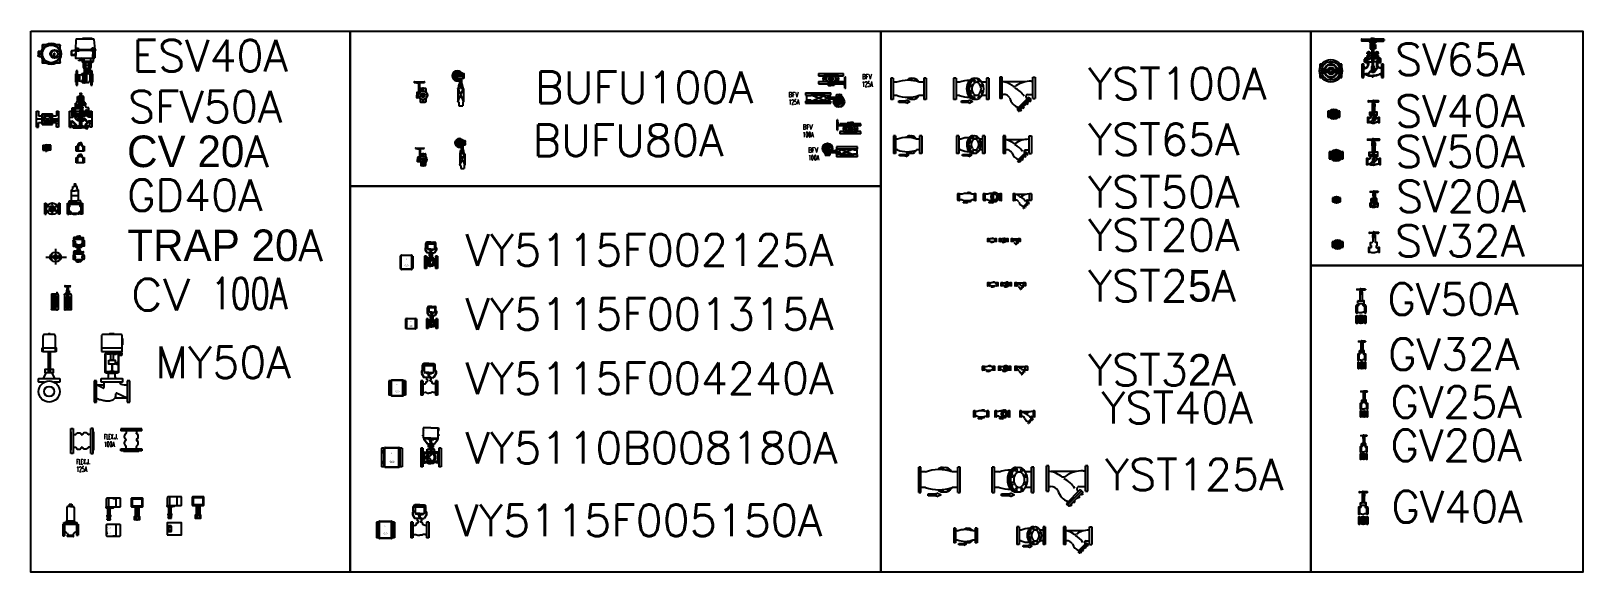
# Model space of a CAD drawing. Extents: x 101553 to 116917, y 3465 to 8824.
import ezdxf
from ezdxf.enums import TextEntityAlignment as Align

# ---------------------------------------------------------------- set-up
doc = ezdxf.new("R2010")
doc.units = 0
doc.header["$LTSCALE"] = 200
doc.header["$MEASUREMENT"] = 0
for name, pattern in [('ACAD_ISO02W100', [15, 12, -3]), ('ACAD_ISO07W100', [3, 0, -3]), ('CONTINUOUS2', [0])]:
    doc.linetypes.add(name, pattern=pattern)
doc.layers.get('0').update_dxf_attribs({"linetype": 'CONTINUOUS'})
doc.layers.add('biaozhu', color=4, linetype='CONTINUOUS')
doc.layers.add('shebai', color=1, linetype='CONTINUOUS')
doc.styles.add('163', font='SimSun.ttf', dxfattribs={"width": 0.99})
doc.styles.add('SAIYO', font='simplex.shx', dxfattribs={"width": 0.75, "bigfont": 'gbcbig.shx'})
doc.styles.get("Standard").update_dxf_attribs({"font": 'txt.shx', "bigfont": 'bigfont.shx'})

msp = doc.modelspace()

# ---------------------------------------------------------------- texts
at = {"layer": 'biaozhu'}
for s, width, p, p2 in [('CV', 1.072103, (102541, 6056), (103131, 6056)), ('100A', 0.699599, (103341, 6068), (104091, 6068))]:
    msp.add_text(s, height=312.5, dxfattribs=dict(at, width=width)).set_placement(p, p2, align=Align.FIT)
at = {"layer": 'biaozhu', "char_height": 312.5, "width": 64185.66, "attachment_point": 1}
for s, insert in [('ESV40A', (102557, 8737)), ('SV65A', (115058, 8701)), ('YST100A', (112016, 8460)), ('BUFU100A', (106545, 8423)), ('SFV50A', (102513, 8232)), ('SV40A', (115058, 8188)), ('BUFU80A', (106519, 7898)), ('YST65A', (112016, 7908)), ('{\\f??|b0|i0|c134|p54;CV\\f??|b0|i0|c0|p54; \\fￋￎￌ￥|b0|i0|c134|p54;20}A', (102504, 7789)), ('SV50A', (115058, 7787)), ('YST50A', (112016, 7388)), ('GD40A', (102505, 7354)), ('SV20A', (115067, 7343)), ('YST20A', (112016, 6959)), ('{\\f??|b0|i0|c134|p54;TRAP\\f??|b0|i0|c0|p54; \\fￋￎￌ￥|b0|i0|c134|p54;20}A', (102506, 6858)), ('VY5115F002125A', (105854, 6812)), ('SV32A', (115058, 6902)), ('YST2{\\f??|b0|i0|c0|p54;5}A', (112016, 6456)), ('GV50A', (114981, 6325)), ('VY5115F001315A', (105854, 6177)), ('MY50A', (102785, 5698)), ('GV32A', (114989, 5779)), ('VY5115F004240A', (105854, 5539)), ('YST3{\\f??|b0|i0|c0|p54;2}A', (112016, 5624)), ('YST40A', (112148, 5249)), ('GV25A', (115013, 5305)), ('VY5110B008180A', (105854, 4851)), ('GV20A', (115013, 4876)), ('YST125A', (112184, 4587)), ('GV40A', (115021, 4268)), ('VY5115F005150A', (105744, 4133))]:
    msp.add_mtext(s, dxfattribs=dict(at, insert=insert))
at = {"layer": 'shebai', "linetype": 'Continuous', "style": 'SAIYO'}
for s, width, p, p2 in [('BFV', 0.736907, (109780, 8348), (109877, 8348)), ('125A', 0.620525, (109780, 8273), (109886, 8273)), ('BFV', 0.736907, (109053, 8170), (109149, 8170)), ('125A', 0.620525, (109053, 8095), (109159, 8095)), ('BFV', 0.736907, (109193, 7850), (109290, 7850)), ('100A', 0.620525, (109193, 7774), (109300, 7774)), ('BFV', 0.736907, (109248, 7620), (109345, 7620)), ('100A', 0.620525, (109248, 7545), (109355, 7545)), ('FLEX.J.', 0.564521, (102276, 4781), (102413, 4781)), ('100A', 0.620525, (102276, 4706), (102382, 4706)), ('FLEX.J.', 0.564521, (102001, 4534), (102138, 4534)), ('125A', 0.620525, (102001, 4459), (102107, 4459))]:
    msp.add_text(s, height=50, dxfattribs=dict(at, width=width)).set_placement(p, p2, align=Align.FIT)

# ---------------------------------------------------------------- blocks, each defined once
blk = doc.blocks.new('ZHANG3')
at = {"layer": 'shebai'}
for p, q in [((5008, 1264), (5000, 1264)), ((5000, 1264), (5000, 1225)), ((5008, 1264), (5008, 1255)), ((5008, 1233), (5008, 1225)), ((5022, 1246), (5012, 1246)), ((5022, 1243), (5012, 1243)), ((5014, 1251), (5018, 1251)), ((5014, 1237), (5018, 1237)), ((5035, 1246), (5030, 1246)), ((5035, 1243), (5030, 1243)), ((5038, 1272), (5038, 1262)), ((5038, 1254), (5038, 1249)), ((5038, 1240), (5038, 1235)), ((5041, 1272), (5041, 1262)), ((5041, 1254), (5041, 1249)), ((5041, 1240), (5041, 1235)), ((5049, 1246), (5044, 1246)), ((5049, 1243), (5044, 1243)), ((5067, 1246), (5057, 1246)), ((5067, 1243), (5057, 1243)), ((5066, 1251), (5062, 1251)), ((5066, 1237), (5062, 1237)), ((5080, 1264), (5071, 1264)), ((5071, 1255), (5071, 1264)), ((5071, 1225), (5071, 1233)), ((5080, 1225), (5080, 1264)), ((5000, 1225), (5008, 1225)), ((5038, 1227), (5038, 1217)), ((5041, 1227), (5041, 1217)), ((5071, 1225), (5080, 1225))]:
    blk.add_line(p, q, dxfattribs=at)
for centre, radius in [((5040, 1244), 33.2), ((5040, 1244), 27.3), ((5040, 1244), 17.8), ((5028, 1244), 3.58), ((5028, 1244), 3.28), ((5028, 1244), 1.54), ((5040, 1244), 10.3), ((5040, 1244), 9.38), ((5040, 1244), 4.79), ((5052, 1244), 3.58), ((5052, 1244), 3.28), ((5052, 1244), 1.54)]:
    blk.add_circle(centre, radius, dxfattribs=at)
for centre, radius, start, end in [((5018, 1257), 5.93, 270, 329.2842), ((5018, 1231), 5.93, 30.7158, 90), ((5040, 1244), 19.6, 95.2167, 149.2842), ((5040, 1244), 19.6, 210.7158, 264.7833), ((5040, 1244), 19.6, 30.7158, 84.7833), ((5040, 1244), 19.6, 275.2167, 329.2842), ((5062, 1257), 5.93, 210.7158, 270), ((5062, 1231), 5.93, 90, 149.2842)]:
    blk.add_arc(centre, radius, start, end, dxfattribs=at)
blk = doc.blocks.new('ZHANG4')
at = {"layer": 'shebai'}
for p, q in [((5373, 1326), (5373, 1322)), ((5374, 1327), (5405, 1327)), ((5400, 1318), (5374, 1320)), ((5375, 1324), (5401, 1320)), ((5384, 1238), (5384, 1255)), ((5409, 1238), (5384, 1238)), ((5384, 1237), (5409, 1237)), ((5384, 1231), (5384, 1237)), ((5385, 1256), (5398, 1256)), ((5391, 1230), (5385, 1230)), ((5395, 1237), (5399, 1232)), ((5399, 1232), (5403, 1232)), ((5401, 1304), (5401, 1284)), ((5401, 1302), (5407, 1302)), ((5401, 1284), (5409, 1284)), ((5409, 1304), (5402, 1304)), ((5403, 1284), (5403, 1260)), ((5403, 1232), (5406, 1232)), ((5405, 1324), (5404, 1324)), ((5404, 1323), (5404, 1324)), ((5404, 1323), (5409, 1323)), ((5404, 1322), (5404, 1323)), ((5405, 1328), (5405, 1324)), ((5405, 1324), (5412, 1324)), ((5405, 1302), (5405, 1284)), ((5412, 1329), (5406, 1329)), ((5406, 1232), (5409, 1232)), ((5407, 1302), (5407, 1284)), ((5409, 1324), (5409, 1232)), ((5410, 1330), (5410, 1329)), ((5410, 1329), (5410, 1324)), ((5410, 1324), (5410, 1198)), ((5410, 1322), (5415, 1316)), ((5415, 1322), (5410, 1316)), ((5410, 1322), (5415, 1322)), ((5410, 1316), (5415, 1316)), ((5411, 1330), (5414, 1330)), ((5412, 1330), (5412, 1198)), ((5412, 1329), (5419, 1329)), ((5420, 1324), (5412, 1324)), ((5414, 1330), (5414, 1329)), ((5415, 1329), (5415, 1324)), ((5415, 1324), (5415, 1198)), ((5416, 1324), (5416, 1232)), ((5421, 1323), (5416, 1323)), ((5416, 1304), (5423, 1304)), ((5423, 1284), (5416, 1284)), ((5416, 1238), (5441, 1238)), ((5441, 1237), (5416, 1237)), ((5422, 1232), (5416, 1232)), ((5418, 1302), (5418, 1284)), ((5423, 1302), (5418, 1302)), ((5420, 1328), (5420, 1324)), ((5450, 1327), (5420, 1327)), ((5420, 1324), (5421, 1324)), ((5420, 1302), (5420, 1284)), ((5421, 1323), (5421, 1324)), ((5421, 1322), (5421, 1323)), ((5422, 1284), (5422, 1260)), ((5426, 1232), (5422, 1232)), ((5423, 1304), (5423, 1284)), ((5449, 1324), (5424, 1320)), ((5425, 1318), (5451, 1320)), ((5440, 1256), (5426, 1256)), ((5430, 1237), (5426, 1232)), ((5434, 1230), (5440, 1230)), ((5441, 1238), (5441, 1255)), ((5441, 1231), (5441, 1237)), ((5452, 1326), (5452, 1322)), ((5372, 1212), (5372, 1177)), ((5383, 1210), (5372, 1210)), ((5383, 1208), (5372, 1208)), ((5383, 1180), (5372, 1180)), ((5383, 1179), (5372, 1179)), ((5379, 1215), (5375, 1215)), ((5375, 1174), (5379, 1174)), ((5383, 1210), (5383, 1212)), ((5383, 1179), (5383, 1210)), ((5408, 1211), (5406, 1211)), ((5406, 1211), (5406, 1198)), ((5406, 1198), (5406, 1193)), ((5416, 1190), (5406, 1198)), ((5406, 1198), (5412, 1198)), ((5410, 1215), (5408, 1215)), ((5408, 1215), (5408, 1211)), ((5408, 1188), (5418, 1188)), ((5409, 1190), (5419, 1198)), ((5409, 1190), (5416, 1190)), ((5419, 1198), (5412, 1198)), ((5415, 1215), (5417, 1215)), ((5416, 1190), (5419, 1193)), ((5417, 1215), (5417, 1211)), ((5417, 1211), (5418, 1211)), ((5418, 1211), (5418, 1198)), ((5418, 1188), (5436, 1208)), ((5419, 1193), (5434, 1210)), ((5419, 1198), (5419, 1193)), ((5442, 1212), (5442, 1210)), ((5452, 1210), (5442, 1210)), ((5442, 1210), (5442, 1179)), ((5452, 1208), (5442, 1208)), ((5452, 1180), (5442, 1180)), ((5452, 1179), (5442, 1179)), ((5449, 1215), (5445, 1215)), ((5445, 1174), (5449, 1174)), ((5452, 1177), (5452, 1212))]:
    blk.add_line(p, q, dxfattribs=at)
for centre, radius, start, end in [((5374, 1326), 1.78, 90, 180), ((5374, 1322), 1.78, 180, 266.164), ((5385, 1255), 0.864, 90, 180), ((5385, 1231), 0.864, 180, 270), ((5398, 1260), 4.53, 270, 0), ((5402, 1304), 0.864, 90, 180), ((5406, 1328), 0.712, 90, 180), ((5411, 1330), 0.712, 90, 180), ((5414, 1330), 0.712, 0, 90), ((5419, 1328), 0.712, 0, 90), ((5426, 1260), 4.53, 180, 270), ((5423, 1304), 0.864, 0, 90), ((5440, 1255), 0.864, 0, 90), ((5440, 1231), 0.864, 270, 0), ((5450, 1326), 1.78, 0, 90), ((5450, 1322), 1.78, 273.836, 0), ((5375, 1212), 3.11, 90, 180), ((5375, 1177), 3.11, 180, 270), ((5379, 1212), 3.11, 0, 90), ((5379, 1177), 3.11, 270, 0), ((5412, 1364), 193, 267.9228, 272.0772), ((5445, 1212), 3.11, 90, 180), ((5447, 1179), 4.95, 177.6019, 248.2429), ((5449, 1212), 3.11, 0, 90), ((5449, 1177), 3.11, 270, 0)]:
    blk.add_arc(centre, radius, start, end, dxfattribs=at)
for points, knots in [([(5373, 1327), (5374, 1326), (5376, 1325), (5376, 1322), (5376, 1320)], [2.00063, 2.00063, 2.00063, 2.00063, 9.862778, 23.736297, 23.736297, 23.736297, 23.736297]), ([(5383, 1208), (5385, 1209), (5390, 1209), (5394, 1212), (5395, 1225), (5395, 1233), (5395, 1237)], [8.243414, 8.243414, 8.243414, 8.243414, 12.170858, 20.799328, 35.982044, 52.173227, 52.173227, 52.173227, 52.173227]), ([(5383, 1210), (5386, 1211), (5389, 1212), (5390, 1214), (5392, 1221), (5392, 1226), (5391, 1230)], [9.054575, 9.054575, 9.054575, 9.054575, 13.948289, 20.012121, 22.740668, 39.025222, 39.025222, 39.025222, 39.025222]), ([(5409, 1322), (5406, 1322), (5403, 1322), (5400, 1319), (5400, 1316), (5405, 1316), (5407, 1316), (5409, 1316)], [2.998781, 2.998781, 2.998781, 2.998781, 20.557211, 29.781739, 35.65638, 45.056613, 59.504786, 59.504786, 59.504786, 59.504786]), ([(5416, 1322), (5419, 1322), (5422, 1322), (5425, 1319), (5424, 1316), (5420, 1316), (5418, 1316), (5416, 1316)], [2.998781, 2.998781, 2.998781, 2.998781, 20.557211, 29.781739, 35.65638, 45.056613, 59.504786, 59.504786, 59.504786, 59.504786]), ([(5431, 1213), (5431, 1215), (5429, 1223), (5430, 1231), (5430, 1237)], [52.651876, 52.651876, 52.651876, 52.651876, 64.380404, 106.784348, 106.784348, 106.784348, 106.784348]), ([(5442, 1210), (5440, 1210), (5437, 1210), (5434, 1213), (5434, 1220), (5434, 1226), (5434, 1230)], [6.635099, 6.635099, 6.635099, 6.635099, 9.827515, 17.973954, 20.640436, 33.3062, 33.3062, 33.3062, 33.3062]), ([(5452, 1327), (5451, 1326), (5449, 1325), (5449, 1322), (5449, 1320)], [2.00063, 2.00063, 2.00063, 2.00063, 9.862778, 23.736297, 23.736297, 23.736297, 23.736297]), ([(5383, 1179), (5383, 1179), (5388, 1180), (5396, 1182), (5404, 1196), (5408, 1191), (5409, 1190)], [7.723919, 7.723919, 7.723919, 7.723919, 8.552433, 29.450259, 43.603719, 48.952558, 48.952558, 48.952558, 48.952558]), ([(5383, 1177), (5387, 1176), (5395, 1172), (5401, 1171), (5404, 1171), (5405, 1171)], [30.145605, 30.145605, 30.145605, 30.145605, 47.171763, 58.774051, 63.133274, 63.133274, 63.133274, 63.133274]), ([(5387, 1178), (5391, 1178), (5398, 1181), (5404, 1192), (5407, 1189), (5408, 1188)], [29.725465, 29.725465, 29.725465, 29.725465, 55.240928, 80.717156, 87.453798, 87.453798, 87.453798, 87.453798]), ([(5387, 1178), (5390, 1176), (5395, 1175), (5402, 1173), (5408, 1173), (5412, 1173), (5412, 1173)], [41.563452, 41.563452, 41.563452, 41.563452, 65.095147, 80.283596, 94.686788, 97.384426, 97.384426, 97.384426, 97.384426]), ([(5442, 1180), (5437, 1177), (5431, 1174), (5423, 1173), (5418, 1173), (5412, 1173)], [33.48272, 33.48272, 33.48272, 33.48272, 65.095147, 80.283596, 90.542446, 90.542446, 90.542446, 90.542446]), ([(5442, 1179), (5437, 1175), (5431, 1172), (5424, 1171), (5420, 1171), (5419, 1171)], [26.31285, 26.31285, 26.31285, 26.31285, 47.207595, 58.809882, 63.459045, 63.459045, 63.459045, 63.459045]), ([(5442, 1208), (5441, 1208), (5440, 1209), (5438, 1208), (5436, 1208)], [16.089835, 16.089835, 16.089835, 16.089835, 19.464728, 32.932751, 32.932751, 32.932751, 32.932751])]:
    blk.add_open_spline(points, degree=3, knots=knots, dxfattribs=at)
blk.add_open_spline([(5434, 1210), (5434, 1211), (5433, 1211), (5431, 1213)], degree=3, dxfattribs=at)
blk = doc.blocks.new('lk')
at = {"layer": 'shebai', "linetype": 'CONTINUOUS2'}
for p, q in [((0, 13), (0, -13)), ((16, 10), (0, 10)), ((14, 14), (1, 14)), ((16, -12), (16, 12)), ((73, 12), (74, 12)), ((74, -12), (74, 12)), ((90, 10), (74, 10)), ((89, 14), (76, 14)), ((90, 13), (90, -13)), ((16, -10), (0, -10)), ((14, -14), (1, -14)), ((16, -12), (17, -12)), ((66, -18), (44, -39)), ((44, -39), (48, -43)), ((67, -20), (46, -41)), ((69, -22), (48, -43)), ((50, -43), (49, -42)), ((53, -41), (50, -43)), ((53, -41), (52, -39)), ((55, -38), (54, -37)), ((58, -36), (55, -38)), ((58, -36), (57, -35)), ((62, -31), (61, -30)), ((65, -29), (62, -31)), ((63, -11), (74, -11)), ((65, -29), (63, -28)), ((66, -18), (69, -22)), ((67, -27), (66, -25)), ((70, -24), (67, -27)), ((90, -10), (74, -10)), ((89, -14), (76, -14))]:
    blk.add_line(p, q, dxfattribs=at)
at = {"layer": 'shebai'}
blk.add_line((58, 10), (19, 10), dxfattribs=at)
at = {"layer": 'shebai', "linetype": 'CONTINUOUS2'}
for centre, radius, start, end in [((1, 13), 1, 90, 180), ((14, 12), 2, 360, 90), ((8, -28), 39.5, 50.4027, 78.6963), ((37, 7), 5.63, 226, 304), ((73, -50), 61.4, 89.964, 122.254), ((76, 12), 2, 90, 180), ((89, 13), 1, 360, 90), ((1, -13), 1, 180, 270), ((14, -12), 2, 270, 360), ((20, -23), 11.9, 22.1138, 101.1177), ((54, -12), 23.8, 197.3167, 258.3256), ((22, -37), 40.1, 30.8068, 66.1932), ((48, -43), 0.213, 225, 315), ((63, -15), 3.52, 90, 217), ((5, -59), 69.6, 33.3626, 37.3615), ((76, -12), 2, 180, 270), ((89, -13), 1, 270, 360)]:
    blk.add_arc(centre, radius, start, end, dxfattribs=at)
blk = doc.blocks.new('jghjg')
at = {"layer": 'shebai', "linetype": 'CONTINUOUS2'}
for p, q in [((0, 13), (0, -13)), ((16, 10), (0, 10)), ((15, 14), (1, 14)), ((16, -13), (16, 13)), ((27, 11), (16, 11)), ((50, 15), (51, 16)), ((52, 16), (51, 16)), ((52, 16), (53, 14)), ((58, 14), (59, 16)), ((59, 13), (58, 14)), ((61, 16), (59, 16)), ((61, 16), (61, 14)), ((61, 14), (61, 13)), ((74, 11), (65, 11)), ((74, 13), (74, -13)), ((90, 10), (74, 10)), ((89, 14), (75, 14)), ((90, -13), (90, 13)), ((16, -10), (0, -10)), ((15, -14), (1, -14)), ((27, -11), (16, -11)), ((31, -20), (44, -20)), ((31, -20), (31, -23)), ((44, -23), (31, -23)), ((44, -20), (44, -19)), ((44, -19), (50, -22)), ((50, -22), (44, -25)), ((44, -25), (44, -23)), ((51, -14), (51, -16)), ((53, -16), (51, -16)), ((52, -17), (56, -17)), ((53, -16), (53, -14)), ((59, -13), (59, -14)), ((59, -14), (59, -16)), ((61, -16), (59, -16)), ((62, -14), (61, -12)), ((61, -16), (62, -14)), ((74, -11), (66, -11)), ((90, -10), (74, -10)), ((89, -14), (75, -14))]:
    blk.add_line(p, q, dxfattribs=at)
for centre, radius, start, end in [((1, 13), 1, 90, 180), ((15, 13), 1, 360, 90), ((46, -41), 56, 70.093, 110.2173), ((52, 8), 10.1, 91, 137.9772), ((54, 8), 10.1, 91, 134.884), ((56, 8), 10.1, 91, 135.7017), ((56, 8), 10.1, 56, 89), ((52, 4), 15.6, 29.8948, 51.8419), ((75, 13), 1, 90, 180), ((89, 13), 1, 360, 90), ((1, -13), 1, 180, 270), ((15, -13), 1, 270, 360), ((46, 42), 56.1, 249.7938, 289.8965), ((52, -7), 10.1, 223.5759, 269), ((52, -7), 10.1, 219, 225), ((54, -7), 10.1, 223.8477, 269), ((56, -7), 10.1, 223.4597, 269), ((56, -7), 10.1, 271, 304), ((47, 0), 21.8, 313, 328.9502), ((75, -13), 1, 180, 270), ((89, -13), 1, 270, 360)]:
    blk.add_arc(centre, radius, start, end, dxfattribs=at)
blk = doc.blocks.new('vv')
at = {"layer": 'shebai', "linetype": 'CONTINUOUS2'}
for p, q in [((0, 13), (0, -13)), ((16, 10), (0, 10)), ((15, 14), (1, 14)), ((16, -13), (16, 13)), ((27, 11), (16, 11)), ((47, 8), (45, 8)), ((45, 6), (45, 8)), ((45, 4), (45, 6)), ((47, 4), (45, 4)), ((47, 8), (48, 6)), ((48, 6), (47, 4)), ((50, 14), (51, 16)), ((51, 12), (50, 14)), ((52, 16), (51, 16)), ((53, 12), (51, 12)), ((52, 16), (53, 14)), ((53, 14), (53, 12)), ((58, 14), (59, 16)), ((61, 16), (59, 16)), ((59, 12), (59, 14)), ((61, 12), (59, 12)), ((61, 16), (61, 14)), ((62, 14), (61, 12)), ((64, 6), (65, 8)), ((65, 4), (64, 6)), ((74, 11), (65, 11)), ((67, 8), (65, 8)), ((67, 4), (65, 4)), ((67, 8), (67, 6)), ((67, 6), (67, 4)), ((74, 13), (74, -13)), ((90, 10), (74, 10)), ((89, 14), (75, 14)), ((90, -13), (90, 13)), ((16, -10), (0, -10)), ((15, -14), (1, -14)), ((27, -11), (16, -11)), ((31, -20), (31, -23)), ((31, -20), (44, -20)), ((44, -23), (31, -23)), ((44, -19), (50, -22)), ((44, -20), (44, -19)), ((50, -22), (44, -25)), ((44, -25), (44, -23)), ((47, -4), (45, -4)), ((45, -4), (45, -6)), ((45, -6), (45, -8)), ((47, -8), (45, -8)), ((48, -6), (47, -4)), ((47, -8), (48, -6)), ((51, -12), (50, -14)), ((50, -14), (51, -16)), ((53, -12), (51, -12)), ((53, -16), (51, -16)), ((52, -17), (56, -17)), ((53, -14), (53, -12)), ((53, -16), (53, -14)), ((59, -12), (59, -14)), ((61, -12), (59, -12)), ((59, -14), (59, -16)), ((61, -16), (59, -16)), ((62, -14), (61, -12)), ((61, -16), (62, -14)), ((65, -4), (64, -6)), ((64, -6), (65, -8)), ((67, -4), (65, -4)), ((67, -8), (65, -8)), ((74, -11), (66, -11)), ((67, -6), (67, -4)), ((67, -8), (67, -6)), ((90, -10), (74, -10)), ((89, -14), (75, -14))]:
    blk.add_line(p, q, dxfattribs=at)
for centre, radius, start, end in [((1, 13), 1, 90, 180), ((15, 13), 1, 360, 90), ((42, -26), 40.1, 87, 112), ((62, 0), 22.5, 141, 218), ((64, 0), 22.2, 142, 218), ((52, 8), 10.1, 91, 141), ((66, 0), 22.5, 142, 218), ((54, 8), 10.1, 91, 141), ((56, 8), 10.1, 91, 141), ((62, 0), 14.3, 144, 216), ((56, 5), 6.19, 35, 145), ((56, 8), 10.1, 56, 89), ((47, 0), 21.8, 313, 47), ((50, 0), 14.3, 324, 36), ((75, 13), 1, 90, 180), ((89, 13), 1, 360, 90), ((1, -13), 1, 180, 270), ((15, -13), 1, 270, 360), ((42, 26), 40.1, 248, 273), ((52, -7), 10.1, 219, 225), ((52, -7), 10.1, 219, 269), ((54, -7), 10.1, 219, 269), ((56, -7), 10.1, 219, 269), ((56, -5), 6.19, 215, 325), ((56, -7), 10.1, 271, 304), ((75, -13), 1, 180, 270), ((89, -13), 1, 270, 360)]:
    blk.add_arc(centre, radius, start, end, dxfattribs=at)
blk = doc.blocks.new('n4')
at = {"layer": 'shebai', "linetype": 'CONTINUOUS2'}
for p, q in [((14, 187), (111, 187)), ((14, 147), (14, 187)), ((14, 184), (111, 184)), ((64, 199), (25, 199)), ((28, 184), (28, 132)), ((64, 199), (100, 199)), ((99, 184), (99, 132)), ((111, 147), (111, 187)), ((18, 62), (0, 62)), ((0, 62), (0, -62)), ((7, 142), (7, 122)), ((7, 122), (25, 93)), ((9, 140), (9, 122)), ((9, 122), (26, 94)), ((28, 147), (12, 147)), ((28, 145), (14, 145)), ((18, 62), (18, -62)), ((18, 25), (48, 25)), ((19, 150), (26, 150)), ((19, 147), (19, 150)), ((21, 151), (21, 147)), ((21, 151), (23, 151)), ((23, 151), (23, 147)), ((64, 93), (25, 93)), ((26, 150), (26, 147)), ((64, 94), (26, 94)), ((26, 25), (26, -25)), ((28, 132), (33, 128)), ((64, 132), (28, 132)), ((64, 128), (33, 128)), ((41, 50), (47, 50)), ((41, 42), (41, 37)), ((41, 37), (44, 37)), ((44, 37), (44, 25)), ((44, 36), (57, 36)), ((45, 125), (45, 128)), ((64, 124), (46, 124)), ((48, 63), (48, 93)), ((50, 96), (57, 96)), ((50, 93), (50, 96)), ((52, 96), (52, 94)), ((55, 96), (55, 94)), ((57, 121), (57, 124)), ((57, 96), (57, 93)), ((57, 36), (57, 29)), ((59, 120), (58, 120)), ((60, 68), (58, 93)), ((60, 93), (58, 68)), ((58, 93), (58, 54)), ((60, 68), (58, 54)), ((58, 68), (60, 54)), ((58, 54), (60, 54)), ((59, 106), (59, 120)), ((59, 120), (68, 120)), ((61, 105), (60, 105)), ((60, 93), (60, 23)), ((60, 23), (67, 23)), ((61, 120), (61, 124)), ((61, 120), (61, 105)), ((61, 94), (61, 105)), ((61, 105), (66, 105)), ((64, 132), (99, 132)), ((64, 128), (94, 128)), ((64, 124), (81, 124)), ((64, 94), (99, 94)), ((64, 93), (100, 93)), ((66, 120), (66, 124)), ((66, 120), (66, 105)), ((66, 94), (66, 105)), ((66, 105), (67, 105)), ((67, 93), (67, 23)), ((67, 93), (69, 68)), ((67, 68), (69, 93)), ((69, 68), (67, 54)), ((67, 68), (69, 54)), ((69, 54), (67, 54)), ((68, 106), (68, 120)), ((68, 120), (69, 120)), ((69, 93), (69, 54)), ((70, 121), (70, 124)), ((70, 96), (70, 93)), ((77, 96), (70, 96)), ((70, 36), (70, 29)), ((83, 36), (70, 36)), ((72, 96), (72, 94)), ((75, 96), (75, 94)), ((77, 93), (77, 96)), ((79, 63), (79, 93)), ((109, 25), (79, 25)), ((86, 50), (80, 50)), ((82, 125), (82, 128)), ((83, 37), (83, 25)), ((86, 37), (83, 37)), ((99, 132), (94, 128)), ((116, 122), (98, 94)), ((106, 150), (99, 150)), ((99, 150), (99, 147)), ((99, 147), (113, 147)), ((99, 145), (111, 145)), ((118, 122), (100, 93)), ((104, 151), (101, 151)), ((101, 151), (101, 147)), ((101, 25), (101, -25)), ((104, 151), (104, 147)), ((106, 147), (106, 150)), ((127, 62), (109, 62)), ((109, 62), (109, -62)), ((116, 140), (116, 122)), ((118, 142), (118, 122)), ((127, 62), (127, -62)), ((18, -62), (0, -62)), ((18, -25), (48, -25)), ((50, -26), (50, -28)), ((50, -28), (64, -28)), ((53, -21), (74, -21)), ((57, -28), (57, -34)), ((57, -34), (64, -34)), ((58, -21), (58, -28)), ((60, -34), (64, -36)), ((77, -28), (64, -28)), ((70, -34), (64, -34)), ((67, -34), (64, -36)), ((69, -21), (69, -28)), ((70, -28), (70, -34)), ((77, -26), (77, -28)), ((109, -25), (79, -25)), ((127, -62), (109, -62))]:
    blk.add_line(p, q, dxfattribs=at)
for centre, radius, start, end in [((25, 187), 11.5, 90, 180), ((39, 187), 11.5, 90, 180), ((88, 187), 11.5, 0, 90), ((100, 187), 11.5, 0, 90), ((12, 142), 4.62, 90, 180), ((14, 140), 4.62, 90, 180), ((64, 0), 29.4, 96.5274, 242.657), ((64, 0), 23.4, 98.2067, 244.2642), ((46, 125), 0.938, 180, 270), ((58, 121), 0.938, 180, 270), ((60, 106), 0.938, 180, 270), ((67, 106), 0.938, 270, 0), ((64, 0), 29.4, 297.343, 83.4726), ((64, 0), 23.4, 295.7358, 81.7933), ((69, 121), 0.938, 270, 0), ((81, 125), 0.938, 270, 0), ((111, 140), 4.62, 0, 90), ((113, 142), 4.62, 0, 90)]:
    blk.add_arc(centre, radius, start, end, dxfattribs=at)
for points in [[(18, 40), (22, 34), (33, 32), (41, 38), (41, 42), (41, 50)], [(64, 23), (61, 10), (53, 5), (43, 2), (42, 0)], [(64, -23), (61, -10), (53, -5), (43, -2), (42, 0)], [(47, 50), (55, 54), (54, 61), (48, 63)], [(80, 50), (72, 54), (73, 61), (79, 63)], [(109, 40), (105, 34), (94, 32), (86, 38), (86, 42), (86, 50)], [(18, -43), (21, -36), (28, -33), (44, -34), (47, -37), (50, -38), (55, -38), (64, -38)], [(109, -43), (106, -36), (99, -33), (83, -34), (80, -37), (77, -38), (72, -38), (64, -38)]]:
    blk.add_spline(points, degree=3, dxfattribs=at)
blk = doc.blocks.new('n2')
at = {"layer": 'shebai', "linetype": 'CONTINUOUS2'}
for p, q in [((9, 62), (0, 62)), ((0, 62), (0, -62)), ((9, -67), (9, 68)), ((12, -65), (12, 66)), ((13, 72), (114, 72)), ((15, 70), (112, 70)), ((115, -65), (115, 66)), ((118, -67), (118, 68)), ((127, 62), (118, 62)), ((127, 62), (127, -62)), ((9, -62), (0, -62)), ((114, -71), (13, -71)), ((112, -68), (15, -68)), ((127, -62), (118, -62))]:
    blk.add_line(p, q, dxfattribs=at)
at = {"layer": 'shebai', "linetype": 'ACAD_ISO07W100'}
for p, q in [((9, 30), (45, 30)), ((18, 62), (12, 62)), ((13, 30), (13, -30)), ((18, 62), (18, -62)), ((59, 28), (68, 28)), ((118, 30), (82, 30)), ((115, 62), (109, 62)), ((109, 62), (109, -62)), ((114, 30), (114, -30)), ((9, -30), (45, -30)), ((18, -62), (12, -62)), ((47, -31), (47, -34)), ((47, -34), (64, -34)), ((51, -25), (76, -25)), ((55, -34), (55, -40)), ((55, -40), (64, -40)), ((57, -25), (57, -34)), ((59, -40), (64, -43)), ((80, -34), (64, -34)), ((68, -40), (64, -43)), ((72, -40), (64, -40)), ((70, -25), (70, -34)), ((72, -34), (72, -40)), ((80, -31), (80, -34)), ((118, -30), (82, -30)), ((115, -62), (109, -62))]:
    blk.add_line(p, q, dxfattribs=at)
at = {"layer": 'shebai', "linetype": 'CONTINUOUS2'}
for centre, start, end in [((13, 68), 90, 180), ((15, 66), 90, 180), ((112, 66), 0, 90), ((114, 68), 0, 90), ((13, -67), 180, 270), ((15, -65), 180, 270), ((112, -65), 270, 0), ((114, -67), 270, 0)]:
    blk.add_arc(centre, 3.75, start, end, dxfattribs=at)
at = {"layer": 'shebai', "linetype": 'ACAD_ISO07W100'}
for radius, start, end in [(35.3, 96.5274, 242.657), (28.1, 98.2067, 244.2642), (35.3, 297.343, 83.4726), (28.1, 295.7358, 81.7933)]:
    blk.add_arc((64, 0), radius, start, end, dxfattribs=at)
for points in [[(9, 45), (9, 45), (9, 40), (23, 39), (36, 38), (43, 44), (48, 46), (55, 45), (60, 46), (64, 46)], [(118, 45), (118, 45), (118, 40), (104, 39), (91, 38), (84, 44), (79, 46), (72, 45), (67, 46), (64, 46)], [(9, -45), (9, -45), (9, -40), (23, -39), (36, -38), (43, -44), (48, -46), (55, -45), (60, -46), (64, -46)], [(118, -45), (118, -45), (118, -40), (104, -39), (91, -38), (84, -44), (79, -46), (72, -45), (67, -46), (64, -46)]]:
    blk.add_open_spline(points, degree=3, knots=[7.833237, 7.833237, 7.833237, 7.833237, 11.484968, 30.438517, 55.519852, 62.448055, 66.744972, 75.886341, 88.90203, 88.90203, 88.90203, 88.90203], dxfattribs=at)
for points in [[(64, 28), (60, 13), (51, 6), (39, 3), (38, 0)], [(64, -28), (60, -13), (51, -6), (39, -3), (38, 0)]]:
    blk.add_spline(points, degree=3, dxfattribs=at)
blk = doc.blocks.new('n1')
at = {"layer": 'shebai', "linetype": 'CONTINUOUS2'}
for p, q in [((12, 126), (12, 160)), ((12, 160), (94, 160)), ((12, 158), (94, 158)), ((54, 170), (22, 170)), ((24, 158), (24, 114)), ((54, 170), (85, 170)), ((84, 158), (84, 114)), ((94, 126), (94, 160)), ((16, 48), (0, 48)), ((0, 48), (0, -48)), ((6, 122), (6, 105)), ((6, 105), (21, 80)), ((8, 120), (8, 105)), ((8, 105), (22, 81)), ((24, 126), (10, 126)), ((24, 124), (12, 124)), ((16, 126), (16, 129)), ((16, 129), (22, 129)), ((16, 48), (16, -48)), ((16, 21), (41, 21)), ((18, 130), (20, 130)), ((18, 130), (18, 126)), ((20, 130), (20, 126)), ((54, 80), (21, 80)), ((22, 129), (22, 126)), ((54, 81), (22, 81)), ((23, 21), (23, -21)), ((54, 114), (24, 114)), ((24, 114), (28, 110)), ((54, 110), (28, 110)), ((35, 43), (40, 43)), ((35, 35), (35, 31)), ((35, 31), (38, 31)), ((38, 31), (38, 21)), ((38, 31), (48, 31)), ((39, 107), (39, 110)), ((54, 107), (39, 107)), ((41, 53), (41, 80)), ((42, 80), (42, 83)), ((42, 83), (48, 83)), ((44, 83), (44, 81)), ((46, 83), (46, 81)), ((48, 83), (48, 80)), ((48, 31), (48, 24)), ((49, 104), (49, 107)), ((50, 103), (49, 103)), ((49, 80), (49, 46)), ((51, 80), (49, 57)), ((51, 57), (49, 80)), ((51, 57), (49, 46)), ((49, 57), (51, 46)), ((49, 46), (51, 46)), ((50, 91), (50, 103)), ((50, 103), (58, 103)), ((52, 91), (51, 91)), ((51, 80), (51, 20)), ((51, 20), (57, 20)), ((52, 103), (52, 107)), ((52, 103), (52, 91)), ((52, 91), (56, 91)), ((52, 81), (52, 91)), ((54, 114), (84, 114)), ((54, 110), (80, 110)), ((54, 107), (69, 107)), ((54, 81), (84, 81)), ((54, 80), (85, 80)), ((56, 103), (56, 107)), ((56, 103), (56, 91)), ((56, 91), (57, 91)), ((56, 81), (56, 91)), ((57, 80), (57, 20)), ((57, 57), (59, 80)), ((57, 80), (59, 57)), ((59, 57), (57, 46)), ((57, 57), (59, 46)), ((59, 46), (57, 46)), ((58, 91), (58, 103)), ((58, 103), (59, 103)), ((59, 104), (59, 107)), ((59, 80), (59, 46)), ((66, 83), (60, 83)), ((60, 83), (60, 80)), ((60, 31), (60, 24)), ((70, 31), (60, 31)), ((62, 83), (62, 81)), ((64, 83), (64, 81)), ((66, 80), (66, 83)), ((67, 53), (67, 80)), ((92, 21), (67, 21)), ((73, 43), (68, 43)), ((69, 107), (69, 110)), ((70, 31), (70, 21)), ((73, 31), (70, 31)), ((84, 114), (80, 110)), ((84, 129), (84, 126)), ((90, 129), (84, 129)), ((84, 126), (96, 126)), ((84, 124), (94, 124)), ((98, 105), (84, 81)), ((100, 105), (85, 80)), ((85, 21), (85, -21)), ((86, 130), (86, 126)), ((88, 130), (86, 130)), ((88, 130), (88, 126)), ((90, 126), (90, 129)), ((92, 48), (92, -48)), ((108, 48), (92, 48)), ((98, 120), (98, 105)), ((100, 122), (100, 105)), ((108, 48), (108, -48)), ((16, -48), (0, -48)), ((16, -21), (41, -21)), ((43, -22), (43, -24)), ((43, -24), (54, -24)), ((45, -18), (63, -18)), ((48, -24), (48, -29)), ((48, -29), (54, -29)), ((49, -18), (49, -24)), ((51, -29), (54, -31)), ((65, -24), (54, -24)), ((60, -29), (54, -29)), ((57, -29), (54, -31)), ((59, -18), (59, -24)), ((60, -24), (60, -29)), ((65, -22), (65, -24)), ((92, -21), (67, -21)), ((108, -48), (92, -48))]:
    blk.add_line(p, q, dxfattribs=at)
for centre, radius, start, end in [((22, 160), 9.82, 90, 180), ((34, 160), 9.82, 90, 180), ((74, 160), 9.82, 0, 90), ((85, 160), 9.82, 0, 90), ((10, 122), 3.93, 90, 180), ((12, 120), 3.93, 90, 180), ((54, 0), 25, 96.5274, 242.657), ((54, 0), 19.9, 98.2067, 244.2642), ((39, 107), 0.798, 180, 270), ((49, 104), 0.798, 180, 270), ((51, 91), 0.798, 180, 270), ((57, 91), 0.798, 270, 0), ((54, 0), 25, 297.343, 83.4726), ((54, 0), 19.9, 295.7358, 81.7933), ((59, 104), 0.798, 270, 0), ((69, 107), 0.798, 270, 0), ((94, 120), 3.93, 0, 90), ((96, 122), 3.93, 0, 90)]:
    blk.add_arc(centre, radius, start, end, dxfattribs=at)
for points in [[(16, 34), (19, 29), (28, 28), (35, 33), (35, 36), (35, 43)], [(54, 20), (52, 9), (45, 4), (37, 2), (36, 0)], [(54, -20), (52, -9), (45, -4), (37, -2), (36, 0)], [(40, 43), (47, 46), (46, 52), (41, 53)], [(68, 43), (61, 46), (62, 52), (67, 53)], [(92, 34), (89, 29), (80, 28), (73, 33), (73, 36), (73, 43)], [(16, -36), (18, -31), (31, -28), (37, -29), (40, -31), (42, -32), (47, -32), (54, -32)], [(92, -36), (90, -31), (81, -28), (71, -29), (68, -31), (66, -32), (61, -32), (54, -32)]]:
    blk.add_spline(points, degree=3, dxfattribs=at)
blk = doc.blocks.new('n')
at = {"layer": 'shebai', "linetype": 'CONTINUOUS2'}
for p, q in [((10, 48), (0, 48)), ((0, 48), (0, -48)), ((10, -50), (10, 50)), ((12, -48), (12, 48)), ((13, 52), (95, 52)), ((14, 51), (94, 51)), ((96, -48), (96, 48)), ((98, -50), (98, 50)), ((108, 48), (98, 48)), ((108, 48), (108, -48)), ((10, -48), (0, -48)), ((95, -52), (13, -52)), ((94, -51), (14, -51)), ((108, -48), (98, -48))]:
    blk.add_line(p, q, dxfattribs=at)
at = {"layer": 'shebai', "linetype": 'ACAD_ISO07W100'}
for p, q in [((16, 48), (12, 48)), ((16, 48), (16, -48)), ((16, 21), (41, 21)), ((21, 21), (21, -21)), ((51, 20), (57, 20)), ((92, 21), (67, 21)), ((87, 21), (87, -21)), ((92, 48), (92, -48)), ((96, 48), (92, 48)), ((16, -48), (12, -48)), ((16, -21), (41, -21)), ((43, -22), (43, -24)), ((43, -24), (54, -24)), ((45, -18), (63, -18)), ((48, -24), (48, -29)), ((48, -29), (54, -29)), ((49, -18), (49, -24)), ((51, -29), (54, -31)), ((65, -24), (54, -24)), ((60, -29), (54, -29)), ((57, -29), (54, -31)), ((59, -18), (59, -24)), ((60, -24), (60, -29)), ((65, -22), (65, -24)), ((92, -21), (67, -21)), ((96, -48), (92, -48))]:
    blk.add_line(p, q, dxfattribs=at)
at = {"layer": 'shebai', "linetype": 'CONTINUOUS2'}
for centre, start, end in [((13, 50), 90, 180), ((14, 48), 90, 180), ((94, 48), 0, 90), ((95, 50), 0, 90), ((13, -50), 180, 270), ((14, -48), 180, 270), ((94, -48), 270, 0), ((95, -50), 270, 0)]:
    blk.add_arc(centre, 2.66, start, end, dxfattribs=at)
at = {"layer": 'shebai', "linetype": 'ACAD_ISO07W100'}
for radius, start, end in [(25, 96.5274, 242.657), (19.9, 98.2067, 244.2642), (25, 297.343, 83.4726), (19.9, 295.7358, 81.7933)]:
    blk.add_arc((54, 0), radius, start, end, dxfattribs=at)
for points in [[(16, 32), (16, 32), (15, 28), (25, 28), (35, 27), (40, 31), (43, 33), (48, 32), (52, 32), (54, 32)], [(92, 32), (92, 32), (93, 28), (83, 28), (73, 27), (68, 31), (65, 33), (60, 32), (56, 32), (54, 32)], [(16, -32), (16, -32), (15, -28), (25, -28), (35, -27), (40, -31), (43, -33), (48, -32), (52, -32), (54, -32)], [(92, -32), (92, -32), (93, -28), (83, -28), (73, -27), (68, -31), (65, -33), (60, -32), (56, -32), (54, -32)]]:
    blk.add_open_spline(points, degree=3, knots=[7.833237, 7.833237, 7.833237, 7.833237, 11.484968, 30.438517, 55.519852, 62.448055, 66.744972, 75.886341, 88.90203, 88.90203, 88.90203, 88.90203], dxfattribs=at)
for points in [[(54, 20), (52, 9), (45, 4), (37, 2), (36, 0)], [(54, -20), (52, -9), (45, -4), (37, -2), (36, 0)]]:
    blk.add_spline(points, degree=3, dxfattribs=at)
blk = doc.blocks.new('新-网易给排水co.163.com')
at = {"color": 7}
for p, q in [((-52390, 7951), (14717, 7951)), ((-52390, -22024), (-52390, 7951)), ((14717, 7951), (14717, -22024)), ((14717, -22024), (-52390, -22024)), ((-50770, -6187), (13095, -6187))]:
    blk.add_line(p, q, dxfattribs=at)
at = {"color": 7, "const_width": 840}
blk.add_lwpolyline([(-50799, -20433), (-50799, 6360), (13126, 6360), (13126, -20433), (-50799, -20433)], dxfattribs=at)
at = {"color": 3, "style": '163'}
for s, height, p in [('=', 4000, (-39003, -47)), ('网易 NetEase', 3200, (-31752, 479)), ('网易给排水', 2268, (-44142, -4352)), ('本图纸由浩辰ICAD软件提供技术支持', 1143.07, (-31809, -18826)), ('     Co.163.com', 2268, (-18083, -4352))]:
    blk.add_text(s, height=height, dxfattribs=at).set_placement(p)
at = {"color": 3, "style": '163', "text_generation_flag": 2}
blk.add_text('=', height=4000, dxfattribs=at).set_placement((1330, -47))
at = {"color": 3, "style": '163'}
blk.add_text('编辑部：gpszx@service.netease.com', height=1600, dxfattribs=at).set_placement((-18836, -15004), align=Align.CENTER)
blk.add_text('水行业专业门户网站', height=1837.1, dxfattribs=at).set_placement((-18836, -9909), align=Align.MIDDLE)

# ---------------------------------------------------------------- linework, layer by layer
at = {"layer": 'shebai', "color": 1, "linetype": 'ByBlock', "ltscale": 0.1}
for p, q in [((101629, 8620), (101625, 8620)), ((101625, 8619), (101625, 8612)), ((101625, 8611), (101629, 8611)), ((101629, 8621), (101629, 8573)), ((101653, 8621), (101629, 8621)), ((101631, 8621), (101631, 8573)), ((101664, 8683), (101664, 8622)), ((101728, 8686), (101667, 8686)), ((101840, 8686), (101778, 8686)), ((101843, 8617), (101843, 8683)), ((101629, 8602), (101625, 8602)), ((101625, 8601), (101625, 8594)), ((101625, 8593), (101629, 8593)), ((101625, 8584), (101629, 8584)), ((101625, 8576), (101625, 8583)), ((101629, 8575), (101625, 8575)), ((101629, 8573), (101654, 8573)), ((101664, 8573), (101664, 8512)), ((101667, 8509), (101729, 8509)), ((101777, 8509), (101840, 8509)), ((101843, 8512), (101843, 8578)), ((102111, 8313), (102101, 8313)), ((102120, 8408), (102120, 8401)), ((102015, 8175), (102023, 8175)), ((102015, 8133), (102015, 8175)), ((102023, 8175), (102027, 8175)), ((102041, 8159), (102023, 8159)), ((102023, 8159), (102023, 8109)), ((102028, 8176), (102028, 8178)), ((102029, 8179), (102045, 8179)), ((102041, 8153), (102029, 8153)), ((102029, 8153), (102029, 8104)), ((102039, 8147), (102029, 8147)), ((102039, 8104), (102039, 8147)), ((102039, 8145), (102045, 8145)), ((102041, 8199), (102041, 8185)), ((102041, 8179), (102041, 8148)), ((102049, 8149), (102041, 8149)), ((102041, 8148), (102049, 8148)), ((102062, 8179), (102045, 8179)), ((102051, 8145), (102045, 8145)), ((102049, 8199), (102049, 8185)), ((102049, 8179), (102049, 8148)), ((102049, 8159), (102067, 8159)), ((102049, 8153), (102061, 8153)), ((102051, 8147), (102061, 8147)), ((102051, 8104), (102051, 8147)), ((102061, 8153), (102061, 8104)), ((102063, 8176), (102063, 8178)), ((102067, 8175), (102064, 8175)), ((102075, 8175), (102067, 8175)), ((102067, 8159), (102067, 8109)), ((102075, 8132), (102075, 8175)), ((101606, 8031), (101626, 8031)), ((101606, 7871), (101606, 8031)), ((101626, 8031), (101626, 7984)), ((101665, 8003), (101767, 8003)), ((101665, 7900), (101665, 8003)), ((101767, 7900), (101767, 8003)), ((101806, 8031), (101806, 7984)), ((101806, 8031), (101826, 8031)), ((101826, 8031), (101826, 7871)), ((101935, 7871), (101935, 8031)), ((101935, 8031), (101955, 8031)), ((101935, 8031), (101966, 8031)), ((101955, 8031), (101955, 7984)), ((101961, 8038), (101961, 8064)), ((101961, 8064), (102014, 8064)), ((101961, 8038), (101966, 8038)), ((101986, 8045), (101966, 8045)), ((101966, 8045), (101966, 8038)), ((101966, 8018), (101966, 8038)), ((101966, 8038), (101980, 8038)), ((101967, 8018), (101966, 8018)), ((101970, 7984), (101970, 8015)), ((101971, 8064), (101971, 8061)), ((101971, 8061), (101985, 8061)), ((101980, 7981), (101980, 8045)), ((101986, 8045), (101980, 8045)), ((101980, 8026), (101986, 8026)), ((101985, 8061), (101985, 8059)), ((101988, 8047), (101986, 8045)), ((101986, 7981), (101986, 8045)), ((101986, 8038), (102001, 8038)), ((101986, 8031), (101986, 7975)), ((102040, 8058), (101991, 8058)), ((102040, 8055), (101991, 8055)), ((101993, 8031), (101993, 8038)), ((101996, 8031), (101993, 8031)), ((101994, 8064), (101994, 8111)), ((101994, 8111), (102003, 8111)), ((101994, 8101), (102000, 8101)), ((102001, 8081), (101994, 8081)), ((101996, 7976), (101996, 8031)), ((101996, 8004), (101999, 7980)), ((102000, 8101), (102000, 8098)), ((102000, 8098), (102045, 8098)), ((102014, 8076), (102001, 8081)), ((102001, 8038), (102001, 8031)), ((102001, 8031), (102038, 8031)), ((102005, 7990), (102002, 7980)), ((102004, 8112), (102015, 8132)), ((102005, 8008), (102045, 8008)), ((102005, 8001), (102005, 8008)), ((102005, 8001), (102005, 7994)), ((102045, 8001), (102005, 8001)), ((102005, 7994), (102037, 7994)), ((102031, 7990), (102005, 7990)), ((102006, 7992), (102006, 7994)), ((102027, 7992), (102006, 7992)), ((102010, 8098), (102010, 8092)), ((102011, 8091), (102033, 8083)), ((102014, 8064), (102014, 8076)), ((102017, 7994), (102017, 7990)), ((102024, 8108), (102026, 8108)), ((102027, 8101), (102024, 8098)), ((102027, 8107), (102027, 8101)), ((102027, 8104), (102039, 8104)), ((102027, 7994), (102027, 7992)), ((102029, 8070), (102029, 8064)), ((102032, 8071), (102030, 8071)), ((102030, 8063), (102042, 8063)), ((102033, 7977), (102031, 7990)), ((102033, 8083), (102033, 8093)), ((102033, 8093), (102037, 8093)), ((102033, 8083), (102033, 8072)), ((102037, 7973), (102037, 8001)), ((102038, 8031), (102038, 8024)), ((102038, 8024), (102040, 8024)), ((102039, 8108), (102045, 8108)), ((102042, 8061), (102040, 8060)), ((102040, 8055), (102040, 8060)), ((102040, 8059), (102040, 8055)), ((102040, 8055), (102045, 8055)), ((102040, 8055), (102045, 8051)), ((102040, 8042), (102045, 8046)), ((102040, 8042), (102045, 8042)), ((102040, 8039), (102040, 8042)), ((102040, 8001), (102040, 8039)), ((102040, 8039), (102045, 8039)), ((102042, 8084), (102042, 8061)), ((102051, 8108), (102045, 8108)), ((102090, 8098), (102045, 8098)), ((102050, 8055), (102045, 8051)), ((102050, 8055), (102045, 8055)), ((102050, 8042), (102045, 8046)), ((102050, 8042), (102045, 8042)), ((102050, 8039), (102045, 8039)), ((102085, 8008), (102045, 8008)), ((102045, 8001), (102085, 8001)), ((102048, 8084), (102048, 8061)), ((102048, 8061), (102050, 8060)), ((102050, 8060), (102056, 8063)), ((102050, 8055), (102050, 8060)), ((102050, 8039), (102050, 8042)), ((102050, 8001), (102050, 8039)), ((102052, 8024), (102050, 8024)), ((102063, 8104), (102051, 8104)), ((102057, 8093), (102052, 8093)), ((102052, 8031), (102089, 8031)), ((102052, 8031), (102052, 8024)), ((102053, 7973), (102053, 8001)), ((102085, 7994), (102053, 7994)), ((102065, 8063), (102056, 8063)), ((102057, 8083), (102057, 8093)), ((102079, 8091), (102057, 8083)), ((102057, 8083), (102057, 8072)), ((102057, 7977), (102059, 7990)), ((102058, 8071), (102065, 8071)), ((102059, 8063), (102059, 8031)), ((102059, 7990), (102085, 7990)), ((102063, 8107), (102063, 8101)), ((102063, 8101), (102066, 8098)), ((102063, 8063), (102063, 8031)), ((102063, 7994), (102063, 7992)), ((102063, 7992), (102084, 7992)), ((102066, 8108), (102064, 8108)), ((102066, 8070), (102066, 8064)), ((102073, 7994), (102073, 7990)), ((102087, 8111), (102075, 8132)), ((102080, 8098), (102080, 8092)), ((102084, 7992), (102084, 7994)), ((102085, 8001), (102085, 8008)), ((102085, 8001), (102085, 7994)), ((102085, 7990), (102088, 7980)), ((102096, 8111), (102087, 8111)), ((102089, 8038), (102089, 8031)), ((102104, 8038), (102089, 8038)), ((102096, 8101), (102090, 8101)), ((102090, 8101), (102090, 8098)), ((102094, 7993), (102091, 7991)), ((102091, 7991), (102091, 7980)), ((102092, 8083), (102092, 8090)), ((102104, 8064), (102092, 8083)), ((102093, 8091), (102096, 8091)), ((102094, 7993), (102094, 8031)), ((102094, 8031), (102097, 8031)), ((102124, 7971), (102094, 7993)), ((102096, 8091), (102096, 8111)), ((102097, 8031), (102097, 8038)), ((102124, 8064), (102104, 8064)), ((102104, 7986), (102104, 8045)), ((102104, 8045), (102110, 8045)), ((102104, 8031), (102104, 7986)), ((102104, 8026), (102110, 8026)), ((102110, 7981), (102110, 8045)), ((102124, 8038), (102110, 8038)), ((102120, 7984), (102120, 8015)), ((102123, 8018), (102124, 8018)), ((102124, 8038), (102124, 8064)), ((102124, 8018), (102124, 8038)), ((102124, 8031), (102155, 8031)), ((102135, 8031), (102135, 7984)), ((102155, 8031), (102155, 7871)), ((101606, 7951), (101606, 7971)), ((101665, 7951), (101606, 7951)), ((101606, 7871), (101626, 7871)), ((101626, 7984), (101665, 7984)), ((101626, 7871), (101626, 7919)), ((101626, 7919), (101665, 7919)), ((101665, 7900), (101767, 7900)), ((101767, 7984), (101806, 7984)), ((101826, 7951), (101767, 7951)), ((101767, 7919), (101806, 7919)), ((101826, 7931), (101769, 7931)), ((101806, 7871), (101806, 7919)), ((101826, 7907), (101806, 7907)), ((101826, 7871), (101806, 7871)), ((101935, 7971), (101966, 7971)), ((101935, 7951), (101935, 7971)), ((101935, 7931), (101965, 7931)), ((101935, 7871), (101955, 7871)), ((101955, 7871), (101955, 7919)), ((101968, 7881), (101955, 7881)), ((101958, 7981), (101967, 7981)), ((101958, 7922), (101965, 7923)), ((101966, 7971), (101980, 7981)), ((101967, 7931), (101998, 7903)), ((101967, 7922), (101988, 7903)), ((101968, 7885), (101968, 7879)), ((101968, 7874), (101968, 7868)), ((101983, 7886), (101969, 7886)), ((101969, 7878), (101991, 7878)), ((101991, 7875), (101969, 7875)), ((101969, 7867), (102037, 7867)), ((101980, 7981), (101986, 7981)), ((101988, 7969), (102005, 7947)), ((101991, 7896), (101991, 7894)), ((101992, 7877), (101992, 7876)), ((102004, 7876), (101992, 7876)), ((101999, 7980), (102032, 7980)), ((102006, 7961), (101999, 7969)), ((102002, 7895), (102002, 7887)), ((102002, 7886), (102003, 7884)), ((102004, 7881), (102004, 7876)), ((102004, 7879), (102021, 7879)), ((102018, 7872), (102004, 7867)), ((102013, 7958), (102019, 7958)), ((102013, 7943), (102019, 7943)), ((102015, 7938), (102015, 7943)), ((102030, 7936), (102017, 7936)), ((102019, 7943), (102019, 7962)), ((102020, 7963), (102034, 7963)), ((102021, 7879), (102021, 7882)), ((102037, 7872), (102021, 7872)), ((102022, 7883), (102034, 7883)), ((102030, 7963), (102030, 7937)), ((102030, 7928), (102030, 7935)), ((102036, 7928), (102030, 7928)), ((102033, 7977), (102057, 7977)), ((102041, 7938), (102033, 7938)), ((102035, 7881), (102035, 7928)), ((102035, 7882), (102035, 7881)), ((102037, 7881), (102035, 7881)), ((102036, 7881), (102036, 7928)), ((102036, 7915), (102054, 7915)), ((102041, 7963), (102037, 7973)), ((102037, 7881), (102037, 7866)), ((102037, 7881), (102053, 7881)), ((102037, 7877), (102053, 7877)), ((102037, 7877), (102053, 7877)), ((102037, 7866), (102053, 7866)), ((102041, 7963), (102045, 7963)), ((102041, 7963), (102041, 7919)), ((102041, 7920), (102045, 7920)), ((102041, 7919), (102045, 7919)), ((102050, 7963), (102045, 7963)), ((102050, 7920), (102045, 7920)), ((102050, 7919), (102045, 7919)), ((102050, 7963), (102053, 7973)), ((102050, 7963), (102050, 7919)), ((102050, 7938), (102057, 7938)), ((102053, 7881), (102053, 7866)), ((102053, 7881), (102055, 7881)), ((102053, 7872), (102069, 7872)), ((102054, 7881), (102054, 7928)), ((102054, 7928), (102060, 7928)), ((102055, 7881), (102055, 7928)), ((102055, 7882), (102055, 7881)), ((102070, 7963), (102056, 7963)), ((102068, 7883), (102056, 7883)), ((102091, 7980), (102058, 7980)), ((102060, 7963), (102060, 7937)), ((102060, 7936), (102073, 7936)), ((102060, 7928), (102060, 7935)), ((102069, 7879), (102069, 7882)), ((102086, 7879), (102069, 7879)), ((102071, 7943), (102071, 7962)), ((102081, 7958), (102071, 7958)), ((102082, 7943), (102071, 7943)), ((102072, 7872), (102087, 7867)), ((102075, 7938), (102075, 7943)), ((102086, 7881), (102086, 7876)), ((102086, 7876), (102098, 7876)), ((102088, 7886), (102087, 7884)), ((102116, 7925), (102088, 7955)), ((102088, 7895), (102088, 7887)), ((102111, 7920), (102089, 7941)), ((102111, 7920), (102092, 7903)), ((102098, 7877), (102098, 7876)), ((102098, 7877), (102098, 7876)), ((102099, 7892), (102100, 7894)), ((102099, 7892), (102099, 7867)), ((102099, 7892), (102109, 7892)), ((102099, 7878), (102099, 7878)), ((102099, 7875), (102099, 7875)), ((102099, 7870), (102109, 7870)), ((102100, 7894), (102109, 7894)), ((102123, 7922), (102102, 7903)), ((102109, 7894), (102109, 7892)), ((102109, 7867), (102109, 7892)), ((102109, 7890), (102115, 7890)), ((102115, 7879), (102109, 7879)), ((102109, 7878), (102115, 7878)), ((102115, 7867), (102109, 7867)), ((102123, 7931), (102116, 7925)), ((102116, 7889), (102116, 7880)), ((102116, 7881), (102135, 7881)), ((102116, 7877), (102116, 7868)), ((102122, 7881), (102135, 7881)), ((102132, 7981), (102123, 7981)), ((102155, 7971), (102124, 7971)), ((102155, 7931), (102125, 7931)), ((102155, 7931), (102125, 7931)), ((102133, 7922), (102125, 7923)), ((102133, 7922), (102125, 7923)), ((102135, 7871), (102135, 7919)), ((102155, 7907), (102135, 7907)), ((102155, 7871), (102135, 7871)), ((101954, 7141), (101954, 7251)), ((101954, 7251), (101960, 7251)), ((101954, 7244), (101958, 7244)), ((101958, 7244), (101958, 7242)), ((101958, 7242), (101989, 7242)), ((101960, 7252), (101968, 7265)), ((101968, 7266), (101968, 7285)), ((101968, 7285), (101974, 7285)), ((101974, 7285), (101976, 7285)), ((101977, 7286), (101977, 7288)), ((101977, 7288), (101989, 7288)), ((101985, 7305), (101985, 7293)), ((102000, 7288), (101989, 7288)), ((102019, 7242), (101989, 7242)), ((101992, 7305), (101992, 7293)), ((102000, 7286), (102000, 7288)), ((102003, 7285), (102001, 7285)), ((102009, 7285), (102003, 7285)), ((102009, 7265), (102009, 7285)), ((102017, 7251), (102009, 7265)), ((102023, 7251), (102017, 7251)), ((102019, 7244), (102019, 7242)), ((102023, 7244), (102019, 7244)), ((102023, 7141), (102023, 7251)), ((101689, 7010), (101689, 7119)), ((101689, 7119), (101703, 7119)), ((101689, 7064), (101689, 7078)), ((101703, 7119), (101703, 7087)), ((101703, 7087), (101711, 7087)), ((101817, 7087), (101826, 7087)), ((101826, 7119), (101839, 7119)), ((101826, 7119), (101826, 7087)), ((101839, 7119), (101839, 7010)), ((101914, 7119), (101927, 7119)), ((101914, 7010), (101914, 7119)), ((101914, 7064), (101914, 7078)), ((101927, 7119), (101927, 7042)), ((101929, 7085), (101935, 7085)), ((101931, 7141), (102010, 7141)), ((101931, 7123), (101931, 7141)), ((101931, 7123), (102046, 7123)), ((101931, 7109), (101931, 7123)), ((101931, 7109), (101931, 7109)), ((101937, 7087), (101937, 7107)), ((102046, 7141), (102010, 7141)), ((102040, 7087), (102040, 7107)), ((102048, 7085), (102042, 7085)), ((102046, 7123), (102046, 7141)), ((102046, 7109), (102046, 7123)), ((102046, 7123), (102046, 7123)), ((102046, 7109), (102046, 7109)), ((102050, 7119), (102064, 7119)), ((102050, 7010), (102050, 7119)), ((102064, 7119), (102064, 7010)), ((101707, 7064), (101689, 7064)), ((101689, 7010), (101703, 7010)), ((101703, 7042), (101711, 7042)), ((101703, 7010), (101703, 7042)), ((101817, 7042), (101826, 7042)), ((101839, 7064), (101822, 7064)), ((101826, 7010), (101826, 7042)), ((101839, 7010), (101826, 7010)), ((101914, 7010), (101927, 7010)), ((101927, 7010), (101927, 7042)), ((101936, 7016), (101927, 7016)), ((101929, 7044), (101934, 7045)), ((101936, 7044), (101950, 7031)), ((101946, 7020), (101936, 7020)), ((101936, 7019), (101936, 7015)), ((101936, 7014), (101952, 7014)), ((101952, 7026), (101952, 7025)), ((101961, 7013), (101953, 7013)), ((101953, 7013), (101953, 7013)), ((101961, 7015), (101972, 7015)), ((101961, 7015), (101961, 7013)), ((102017, 7015), (102005, 7015)), ((102017, 7015), (102017, 7013)), ((102017, 7013), (102025, 7013)), ((102025, 7026), (102025, 7025)), ((102041, 7014), (102025, 7014)), ((102025, 7013), (102025, 7013)), ((102042, 7044), (102028, 7031)), ((102031, 7020), (102041, 7020)), ((102041, 7019), (102041, 7015)), ((102041, 7016), (102050, 7016)), ((102048, 7044), (102043, 7045)), ((102064, 7010), (102050, 7010)), ((102064, 7010), (102050, 7010))]:
    msp.add_line(p, q, dxfattribs=at)
at = {"layer": 'shebai', "color": 1, "linetype": 'ACAD_ISO07W100', "ltscale": 2}
for p, q in [((101659, 8557), (101659, 8638)), ((101659, 8638), (101661, 8638)), ((101661, 8668), (101661, 8528)), ((101677, 8668), (101661, 8668)), ((101677, 8528), (101677, 8668)), ((101806, 8668), (101806, 8528)), ((101822, 8668), (101806, 8668)), ((101822, 8528), (101822, 8668)), ((101824, 8638), (101822, 8638)), ((101824, 8638), (101824, 8557)), ((101659, 8557), (101661, 8557)), ((101661, 8528), (101677, 8528)), ((101806, 8528), (101822, 8528)), ((101824, 8557), (101822, 8557))]:
    msp.add_line(p, q, dxfattribs=at)
at = {"layer": 'shebai', "color": 1, "linetype": 'ByBlock'}
for p, q in [((101955, 8625), (101952, 8625)), ((101952, 8625), (101952, 8620)), ((101952, 8620), (101955, 8620)), ((101955, 8583), (101955, 8627)), ((101997, 8627), (101955, 8627)), ((101957, 8583), (101957, 8627)), ((101986, 8632), (101986, 8642)), ((101986, 8642), (102004, 8642)), ((101986, 8637), (102191, 8637)), ((102004, 8632), (101986, 8632)), ((101997, 8742), (101992, 8642)), ((101993, 8632), (101993, 8627)), ((101997, 8627), (101997, 8583)), ((102002, 8746), (102171, 8746)), ((102004, 8647), (102004, 8628)), ((102031, 8648), (102005, 8648)), ((102005, 8627), (102031, 8627)), ((102007, 8648), (102007, 8653)), ((102008, 8654), (102016, 8654)), ((102017, 8653), (102017, 8648)), ((102017, 8641), (102017, 8633)), ((102018, 8642), (102157, 8642)), ((102157, 8632), (102018, 8632)), ((102031, 8642), (102031, 8648)), ((102031, 8627), (102031, 8632)), ((102064, 8751), (102064, 8746)), ((102158, 8751), (102064, 8751)), ((102112, 8751), (102158, 8751)), ((102144, 8642), (102144, 8648)), ((102144, 8648), (102170, 8648)), ((102144, 8627), (102144, 8632)), ((102170, 8627), (102144, 8627)), ((102157, 8653), (102157, 8648)), ((102158, 8751), (102158, 8746)), ((102167, 8654), (102158, 8654)), ((102158, 8641), (102158, 8633)), ((102164, 8627), (102161, 8558)), ((102168, 8648), (102168, 8653)), ((102171, 8647), (102171, 8628)), ((102171, 8642), (102191, 8642)), ((102191, 8632), (102171, 8632)), ((102173, 8524), (102180, 8629)), ((102176, 8742), (102184, 8642)), ((102184, 8632), (102183, 8632)), ((102184, 8632), (102184, 8559)), ((102191, 8642), (102191, 8632)), ((101952, 8591), (101952, 8585)), ((101955, 8591), (101952, 8591)), ((101952, 8585), (101955, 8585)), ((101997, 8583), (101955, 8583)), ((101993, 8583), (101993, 8558)), ((102156, 8553), (101998, 8553)), ((102027, 8537), (102030, 8537)), ((102027, 8530), (102027, 8537)), ((102030, 8530), (102027, 8530)), ((102030, 8530), (102030, 8537)), ((102056, 8536), (102030, 8536)), ((102056, 8531), (102030, 8531)), ((102056, 8530), (102056, 8537)), ((102056, 8537), (102059, 8537)), ((102059, 8530), (102056, 8530)), ((102059, 8524), (102059, 8546)), ((102059, 8530), (102059, 8537)), ((102173, 8524), (102059, 8524)), ((102066, 8509), (102066, 8519)), ((102066, 8519), (102157, 8519)), ((102157, 8509), (102066, 8509)), ((102073, 8524), (102073, 8519)), ((102074, 8466), (102074, 8509)), ((102084, 8448), (102074, 8466)), ((102077, 8509), (102077, 8504)), ((102077, 8504), (102083, 8504)), ((102078, 8524), (102078, 8553)), ((102080, 8468), (102080, 8504)), ((102090, 8450), (102080, 8468)), ((102083, 8504), (102083, 8509)), ((102089, 8524), (102089, 8519)), ((102096, 8443), (102096, 8509)), ((102096, 8486), (102127, 8486)), ((102116, 8454), (102106, 8454)), ((102126, 8481), (102129, 8481)), ((102126, 8473), (102126, 8481)), ((102129, 8473), (102126, 8473)), ((102127, 8481), (102127, 8509)), ((102127, 8443), (102127, 8473)), ((102132, 8524), (102132, 8519)), ((102133, 8450), (102142, 8468)), ((102139, 8509), (102139, 8504)), ((102139, 8504), (102146, 8504)), ((102139, 8448), (102148, 8466)), ((102142, 8468), (102142, 8504)), ((102144, 8524), (102144, 8553)), ((102146, 8504), (102146, 8509)), ((102148, 8466), (102148, 8509)), ((102149, 8524), (102149, 8519)), ((102157, 8519), (102157, 8509)), ((102165, 8524), (102171, 8524)), ((102175, 8554), (102179, 8554)), ((102025, 8386), (102025, 8332)), ((102035, 8386), (102025, 8386)), ((102025, 8332), (102035, 8332)), ((102035, 8332), (102035, 8386)), ((102071, 8310), (102071, 8408)), ((102071, 8408), (102076, 8408)), ((102076, 8310), (102071, 8310)), ((102084, 8418), (102084, 8448)), ((102084, 8418), (102139, 8418)), ((102086, 8310), (102086, 8418)), ((102086, 8403), (102086, 8315)), ((102101, 8310), (102086, 8310)), ((102090, 8424), (102090, 8450)), ((102090, 8424), (102133, 8424)), ((102094, 8435), (102094, 8443)), ((102094, 8443), (102129, 8443)), ((102129, 8435), (102094, 8435)), ((102096, 8424), (102096, 8435)), ((102101, 8408), (102101, 8310)), ((102101, 8408), (102124, 8408)), ((102101, 8398), (102103, 8398)), ((102103, 8388), (102101, 8388)), ((102103, 8331), (102101, 8331)), ((102101, 8321), (102103, 8321)), ((102103, 8398), (102103, 8388)), ((102103, 8321), (102103, 8331)), ((102116, 8435), (102106, 8435)), ((102127, 8424), (102127, 8435)), ((102129, 8443), (102129, 8435)), ((102129, 8413), (102129, 8418)), ((102133, 8424), (102133, 8450)), ((102136, 8389), (102136, 8329)), ((102144, 8389), (102136, 8389)), ((102136, 8329), (102144, 8329)), ((102139, 8418), (102139, 8448)), ((102144, 8329), (102144, 8389))]:
    msp.add_line(p, q, dxfattribs=at)
at = {"layer": 'shebai'}
for p, q in [((114724, 8740), (114724, 8730)), ((114729, 8745), (114816, 8745)), ((114801, 8720), (114729, 8725)), ((114733, 8735), (114804, 8724)), ((114780, 8608), (114801, 8608)), ((114780, 8599), (114780, 8608)), ((114784, 8608), (114784, 8613)), ((114786, 8615), (114805, 8615)), ((114790, 8615), (114790, 8608)), ((114791, 8616), (114791, 8615)), ((114791, 8608), (114791, 8571)), ((114793, 8618), (114798, 8618)), ((114800, 8616), (114800, 8615)), ((114800, 8608), (114828, 8608)), ((114800, 8608), (114800, 8571)), ((114801, 8615), (114801, 8608)), ((114807, 8613), (114807, 8608)), ((114811, 8692), (114811, 8647)), ((114811, 8688), (114823, 8688)), ((114811, 8647), (114828, 8647)), ((114812, 8729), (114812, 8732)), ((114812, 8732), (114828, 8732)), ((114813, 8732), (114813, 8734)), ((114816, 8734), (114813, 8734)), ((114828, 8694), (114813, 8694)), ((114816, 8747), (114816, 8734)), ((114816, 8734), (114836, 8734)), ((114836, 8749), (114818, 8749)), ((114820, 8688), (114820, 8647)), ((114823, 8688), (114823, 8647)), ((114828, 8734), (114828, 8519)), ((114829, 8749), (114829, 8734)), ((114830, 8751), (114830, 8749)), ((114830, 8734), (114830, 8441)), ((114842, 8731), (114830, 8712)), ((114830, 8731), (114842, 8712)), ((114830, 8731), (114842, 8731)), ((114830, 8712), (114842, 8712)), ((114832, 8753), (114840, 8753)), ((114836, 8753), (114836, 8441)), ((114836, 8749), (114855, 8749)), ((114857, 8734), (114836, 8734)), ((114842, 8751), (114842, 8749)), ((114842, 8734), (114842, 8441)), ((114844, 8749), (114844, 8734)), ((114845, 8734), (114845, 8519)), ((114861, 8732), (114845, 8732)), ((114845, 8694), (114860, 8694)), ((114862, 8647), (114845, 8647)), ((114873, 8608), (114845, 8608)), ((114849, 8688), (114849, 8647)), ((114862, 8688), (114849, 8688)), ((114853, 8688), (114853, 8647)), ((114857, 8747), (114857, 8734)), ((114943, 8745), (114857, 8745)), ((114857, 8734), (114859, 8734)), ((114859, 8732), (114859, 8734)), ((114861, 8729), (114861, 8732)), ((114862, 8692), (114862, 8647)), ((114866, 8613), (114866, 8608)), ((114887, 8615), (114868, 8615)), ((114940, 8735), (114869, 8724)), ((114871, 8720), (114944, 8725)), ((114872, 8615), (114872, 8608)), ((114893, 8608), (114872, 8608)), ((114873, 8616), (114873, 8615)), ((114873, 8608), (114873, 8571)), ((114880, 8618), (114875, 8618)), ((114882, 8616), (114882, 8615)), ((114882, 8608), (114882, 8571)), ((114883, 8615), (114883, 8608)), ((114889, 8608), (114889, 8613)), ((114893, 8599), (114893, 8608)), ((114948, 8740), (114948, 8730)), ((114314, 8495), (114314, 8460)), ((114331, 8495), (114314, 8495)), ((114334, 8436), (114334, 8458)), ((114334, 8454), (114348, 8454)), ((114416, 8522), (114416, 8490)), ((114416, 8461), (114416, 8445)), ((114428, 8522), (114428, 8490)), ((114428, 8461), (114428, 8445)), ((114510, 8454), (114496, 8454)), ((114510, 8458), (114510, 8436)), ((114530, 8495), (114513, 8495)), ((114530, 8365), (114530, 8495)), ((114728, 8495), (114728, 8365)), ((114748, 8495), (114728, 8495)), ((114748, 8365), (114748, 8495)), ((114756, 8532), (114756, 8547)), ((114768, 8532), (114756, 8532)), ((114756, 8516), (114756, 8530)), ((114756, 8530), (114768, 8530)), ((114758, 8549), (114814, 8549)), ((114787, 8514), (114758, 8514)), ((114762, 8549), (114762, 8554)), ((114764, 8556), (114783, 8556)), ((114768, 8556), (114768, 8549)), ((114768, 8549), (114768, 8514)), ((114768, 8528), (114779, 8528)), ((114769, 8557), (114769, 8556)), ((114769, 8549), (114769, 8513)), ((114770, 8512), (114777, 8512)), ((114771, 8559), (114776, 8559)), ((114771, 8528), (114771, 8514)), ((114776, 8528), (114776, 8514)), ((114778, 8557), (114778, 8556)), ((114778, 8549), (114778, 8513)), ((114779, 8556), (114779, 8549)), ((114779, 8549), (114779, 8514)), ((114787, 8532), (114779, 8532)), ((114779, 8530), (114795, 8530)), ((114791, 8599), (114780, 8599)), ((114780, 8581), (114791, 8581)), ((114780, 8572), (114780, 8581)), ((114791, 8572), (114780, 8572)), ((114785, 8554), (114785, 8549)), ((114787, 8532), (114794, 8532)), ((114791, 8581), (114800, 8581)), ((114792, 8570), (114799, 8570)), ((114793, 8581), (114793, 8570)), ((114795, 8530), (114805, 8519)), ((114797, 8581), (114797, 8570)), ((114801, 8599), (114800, 8599)), ((114800, 8581), (114828, 8581)), ((114801, 8572), (114800, 8572)), ((114814, 8592), (114801, 8599)), ((114814, 8564), (114801, 8572)), ((114805, 8519), (114815, 8519)), ((114814, 8581), (114814, 8592)), ((114814, 8564), (114814, 8549)), ((114815, 8519), (114821, 8519)), ((114821, 8519), (114828, 8519)), ((114826, 8472), (114823, 8472)), ((114823, 8472), (114823, 8441)), ((114830, 8481), (114826, 8481)), ((114826, 8481), (114826, 8472)), ((114842, 8481), (114847, 8481)), ((114873, 8581), (114845, 8581)), ((114858, 8519), (114845, 8519)), ((114847, 8481), (114847, 8472)), ((114847, 8472), (114850, 8472)), ((114850, 8472), (114850, 8441)), ((114858, 8592), (114871, 8599)), ((114858, 8581), (114858, 8592)), ((114858, 8564), (114871, 8572)), ((114858, 8564), (114858, 8549)), ((114915, 8549), (114858, 8549)), ((114868, 8519), (114858, 8519)), ((114877, 8530), (114868, 8519)), ((114868, 8448), (114884, 8470)), ((114871, 8599), (114873, 8599)), ((114871, 8572), (114873, 8572)), ((114882, 8581), (114873, 8581)), ((114881, 8570), (114874, 8570)), ((114875, 8581), (114875, 8570)), ((114875, 8447), (114888, 8466)), ((114893, 8530), (114877, 8530)), ((114886, 8532), (114879, 8532)), ((114880, 8581), (114880, 8570)), ((114882, 8599), (114893, 8599)), ((114893, 8581), (114882, 8581)), ((114882, 8572), (114893, 8572)), ((114886, 8532), (114893, 8532)), ((114886, 8514), (114915, 8514)), ((114887, 8554), (114887, 8549)), ((114909, 8556), (114889, 8556)), ((114893, 8572), (114893, 8581)), ((114893, 8549), (114893, 8514)), ((114905, 8528), (114893, 8528)), ((114894, 8556), (114894, 8549)), ((114895, 8557), (114895, 8556)), ((114895, 8549), (114895, 8513)), ((114902, 8512), (114896, 8512)), ((114901, 8559), (114897, 8559)), ((114897, 8528), (114897, 8514)), ((114901, 8528), (114901, 8514)), ((114903, 8557), (114903, 8556)), ((114903, 8549), (114903, 8513)), ((114904, 8556), (114904, 8549)), ((114905, 8549), (114905, 8514)), ((114905, 8532), (114917, 8532)), ((114917, 8530), (114905, 8530)), ((114911, 8549), (114911, 8554)), ((114917, 8532), (114917, 8547)), ((114917, 8516), (114917, 8530)), ((114924, 8495), (114924, 8365)), ((114944, 8495), (114924, 8495)), ((114944, 8365), (114944, 8495)), ((111393, 8321), (111185, 8321)), ((114314, 8400), (114314, 8365)), ((114314, 8365), (114331, 8365)), ((114362, 8436), (114330, 8436)), ((114362, 8424), (114330, 8424)), ((114334, 8403), (114334, 8424)), ((114334, 8406), (114348, 8406)), ((114407, 8436), (114391, 8436)), ((114407, 8424), (114391, 8424)), ((114416, 8415), (114416, 8399)), ((114416, 8370), (114416, 8338)), ((114428, 8415), (114428, 8399)), ((114428, 8370), (114428, 8338)), ((114453, 8436), (114437, 8436)), ((114453, 8424), (114437, 8424)), ((114514, 8436), (114482, 8436)), ((114514, 8424), (114482, 8424)), ((114510, 8406), (114496, 8406)), ((114510, 8424), (114510, 8403)), ((114513, 8365), (114530, 8365)), ((114728, 8365), (114748, 8365)), ((114821, 8441), (114821, 8430)), ((114821, 8441), (114836, 8441)), ((114845, 8423), (114821, 8441)), ((114826, 8418), (114849, 8418)), ((114828, 8423), (114852, 8441)), ((114828, 8423), (114845, 8423)), ((114829, 8375), (114829, 8371)), ((114829, 8371), (114836, 8371)), ((114852, 8441), (114836, 8441)), ((114844, 8371), (114836, 8371)), ((114844, 8375), (114844, 8371)), ((114845, 8423), (114852, 8430)), ((114849, 8418), (114875, 8447)), ((114852, 8430), (114868, 8448)), ((114852, 8441), (114852, 8430)), ((114924, 8365), (114944, 8365)), ((109527, 8160), (109537, 8144)), ((109532, 8163), (109542, 8147)), ((109543, 8144), (109553, 8127)), ((109527, 8085), (109537, 8102)), ((109532, 8082), (109542, 8099)), ((109538, 8141), (109548, 8124)), ((109538, 8105), (109548, 8121)), ((109543, 8102), (109553, 8118)), ((109575, 8126), (109556, 8126)), ((109575, 8120), (109556, 8120)), ((109597, 8126), (109578, 8126)), ((109597, 8120), (109578, 8120)), ((114405, 8030), (114392, 8030)), ((114392, 8030), (114392, 7972)), ((114405, 8030), (114405, 8017)), ((114425, 8003), (114411, 8003)), ((114425, 7998), (114411, 7998)), ((114412, 8011), (114419, 8011)), ((114412, 7990), (114419, 7990)), ((114445, 8003), (114438, 8003)), ((114445, 7998), (114438, 7998)), ((114449, 8042), (114449, 8027)), ((114449, 8015), (114449, 8007)), ((114449, 7994), (114449, 7987)), ((114454, 8042), (114454, 8027)), ((114454, 8015), (114454, 8007)), ((114454, 7994), (114454, 7987)), ((114465, 8003), (114458, 8003)), ((114465, 7998), (114458, 7998)), ((114492, 8003), (114478, 8003)), ((114492, 7998), (114478, 7998)), ((114491, 8011), (114484, 8011)), ((114491, 7990), (114484, 7990)), ((114512, 8030), (114498, 8030)), ((114498, 8017), (114498, 8030)), ((114512, 7972), (114512, 8030)), ((114791, 8130), (114791, 8125)), ((114794, 8132), (114833, 8132)), ((114827, 8121), (114794, 8123)), ((114795, 8128), (114828, 8123)), ((114806, 7999), (114806, 8021)), ((114838, 7999), (114806, 7999)), ((114806, 7998), (114838, 7998)), ((114806, 7990), (114806, 7998)), ((114807, 8022), (114825, 8022)), ((114820, 7998), (114825, 7992)), ((114825, 7992), (114831, 7992)), ((114829, 8102), (114829, 8077)), ((114829, 8099), (114836, 8099)), ((114829, 8077), (114838, 8077)), ((114838, 8103), (114830, 8103)), ((114830, 8077), (114830, 8028)), ((114831, 8125), (114831, 8126)), ((114831, 8126), (114838, 8126)), ((114831, 7992), (114834, 7992)), ((114832, 8126), (114832, 8127)), ((114833, 8127), (114832, 8127)), ((114833, 8133), (114833, 8127)), ((114833, 8127), (114843, 8127)), ((114833, 8099), (114833, 8077)), ((114843, 8134), (114834, 8134)), ((114834, 7992), (114838, 7992)), ((114836, 8099), (114836, 8077)), ((114838, 8127), (114838, 7992)), ((114839, 8134), (114839, 8127)), ((114839, 8127), (114839, 7948)), ((114839, 8126), (114846, 8126)), ((114846, 8126), (114839, 8117)), ((114839, 8126), (114846, 8117)), ((114839, 8117), (114846, 8117)), ((114840, 8135), (114840, 8134)), ((114841, 8136), (114845, 8136)), ((114843, 8136), (114843, 7948)), ((114843, 8134), (114851, 8134)), ((114852, 8127), (114843, 8127)), ((114845, 8135), (114845, 8134)), ((114846, 8134), (114846, 8127)), ((114846, 8127), (114846, 7948)), ((114847, 8127), (114847, 7992)), ((114854, 8126), (114847, 8126)), ((114847, 8103), (114856, 8103)), ((114857, 8077), (114847, 8077)), ((114847, 7999), (114879, 7999)), ((114879, 7998), (114847, 7998)), ((114855, 7992), (114847, 7992)), ((114850, 8099), (114850, 8077)), ((114857, 8099), (114850, 8099)), ((114852, 8133), (114852, 8127)), ((114892, 8132), (114852, 8132)), ((114852, 8127), (114853, 8127)), ((114852, 8099), (114852, 8077)), ((114853, 8126), (114853, 8127)), ((114854, 8125), (114854, 8126)), ((114855, 8077), (114855, 8028)), ((114860, 7992), (114855, 7992)), ((114857, 8102), (114857, 8077)), ((114890, 8128), (114858, 8123)), ((114859, 8121), (114892, 8123)), ((114865, 7998), (114860, 7992)), ((114878, 8022), (114861, 8022)), ((114879, 7999), (114879, 8021)), ((114879, 7990), (114879, 7998)), ((114894, 8130), (114894, 8125)), ((114392, 7972), (114405, 7972)), ((114405, 7984), (114405, 7972)), ((114449, 7974), (114449, 7960)), ((114454, 7974), (114454, 7960)), ((114498, 7972), (114498, 7984)), ((114498, 7972), (114512, 7972)), ((114783, 7965), (114783, 7921)), ((114796, 7963), (114783, 7963)), ((114796, 7961), (114783, 7961)), ((114796, 7925), (114783, 7925)), ((114796, 7923), (114783, 7923)), ((114792, 7969), (114787, 7969)), ((114787, 7917), (114792, 7917)), ((114796, 7963), (114796, 7965)), ((114796, 7923), (114796, 7963)), ((114815, 7989), (114807, 7989)), ((114834, 7947), (114834, 7941)), ((114847, 7938), (114834, 7947)), ((114834, 7947), (114843, 7947)), ((114837, 7965), (114835, 7965)), ((114835, 7965), (114835, 7947)), ((114839, 7969), (114837, 7969)), ((114837, 7969), (114837, 7965)), ((114837, 7935), (114850, 7935)), ((114838, 7938), (114851, 7947)), ((114838, 7938), (114847, 7938)), ((114851, 7947), (114843, 7947)), ((114846, 7969), (114849, 7969)), ((114847, 7938), (114851, 7941)), ((114849, 7969), (114849, 7965)), ((114849, 7965), (114850, 7965)), ((114850, 7965), (114850, 7947)), ((114850, 7935), (114873, 7961)), ((114851, 7941), (114871, 7963)), ((114851, 7947), (114851, 7941)), ((114870, 7989), (114878, 7989)), ((114890, 7965), (114890, 7963)), ((114890, 7963), (114890, 7923)), ((114903, 7963), (114890, 7963)), ((114903, 7961), (114890, 7961)), ((114903, 7925), (114890, 7925)), ((114903, 7923), (114890, 7923)), ((114899, 7969), (114894, 7969)), ((114894, 7917), (114899, 7917)), ((114903, 7921), (114903, 7965)), ((109457, 7700), (109449, 7685)), ((109462, 7697), (109453, 7682)), ((111375, 7746), (111209, 7746)), ((114784, 7751), (114784, 7745)), ((114786, 7753), (114832, 7753)), ((114825, 7740), (114786, 7742)), ((114788, 7748), (114826, 7742)), ((114827, 7717), (114827, 7688)), ((114827, 7715), (114835, 7715)), ((114827, 7688), (114838, 7688)), ((114838, 7719), (114828, 7719)), ((114829, 7688), (114829, 7632)), ((114830, 7745), (114830, 7746)), ((114830, 7746), (114838, 7746)), ((114832, 7748), (114831, 7747)), ((114831, 7746), (114831, 7747)), ((114832, 7754), (114832, 7748)), ((114832, 7748), (114843, 7748)), ((114843, 7755), (114833, 7755)), ((114833, 7715), (114833, 7688)), ((114835, 7715), (114835, 7688)), ((114838, 7748), (114838, 7589)), ((114839, 7755), (114839, 7748)), ((114840, 7756), (114840, 7755)), ((114840, 7748), (114840, 7538)), ((114840, 7746), (114847, 7746)), ((114847, 7746), (114840, 7736)), ((114840, 7746), (114847, 7736)), ((114840, 7736), (114847, 7736)), ((114841, 7757), (114846, 7757)), ((114843, 7757), (114843, 7538)), ((114843, 7755), (114853, 7755)), ((114855, 7748), (114843, 7748)), ((114847, 7756), (114847, 7755)), ((114847, 7748), (114847, 7538)), ((114848, 7755), (114848, 7748)), ((114849, 7748), (114849, 7589)), ((114857, 7746), (114849, 7746)), ((114849, 7719), (114859, 7719)), ((114860, 7688), (114849, 7688)), ((114852, 7715), (114852, 7688)), ((114860, 7715), (114852, 7715)), ((114854, 7715), (114854, 7688)), ((114855, 7754), (114855, 7748)), ((114901, 7753), (114855, 7753)), ((114855, 7748), (114856, 7747)), ((114856, 7746), (114856, 7747)), ((114857, 7745), (114857, 7746)), ((114858, 7688), (114858, 7632)), ((114860, 7717), (114860, 7688)), ((114899, 7748), (114861, 7742)), ((114862, 7740), (114901, 7742)), ((114903, 7751), (114903, 7745)), ((109397, 7665), (109415, 7665)), ((109397, 7659), (109415, 7659)), ((109418, 7665), (109435, 7665)), ((109418, 7659), (109435, 7659)), ((109447, 7682), (109438, 7667)), ((109447, 7643), (109438, 7658)), ((109452, 7679), (109443, 7664)), ((109452, 7646), (109443, 7661)), ((109457, 7625), (109449, 7640)), ((109462, 7627), (109453, 7643)), ((114420, 7626), (114405, 7626)), ((114405, 7626), (114405, 7558)), ((114405, 7558), (114420, 7558)), ((114420, 7626), (114420, 7611)), ((114420, 7572), (114420, 7558)), ((114444, 7595), (114427, 7595)), ((114444, 7589), (114427, 7589)), ((114429, 7604), (114436, 7604)), ((114429, 7580), (114436, 7580)), ((114467, 7595), (114458, 7595)), ((114467, 7589), (114458, 7589)), ((114471, 7640), (114471, 7623)), ((114471, 7608), (114471, 7600)), ((114471, 7584), (114471, 7576)), ((114471, 7561), (114471, 7544)), ((114478, 7640), (114478, 7623)), ((114478, 7608), (114478, 7600)), ((114478, 7584), (114478, 7576)), ((114478, 7561), (114478, 7544)), ((114491, 7595), (114482, 7595)), ((114491, 7589), (114482, 7589)), ((114522, 7595), (114506, 7595)), ((114522, 7589), (114506, 7589)), ((114520, 7604), (114513, 7604)), ((114520, 7580), (114513, 7580)), ((114545, 7626), (114529, 7626)), ((114529, 7611), (114529, 7626)), ((114529, 7558), (114529, 7572)), ((114529, 7558), (114545, 7558)), ((114545, 7558), (114545, 7626)), ((114773, 7558), (114773, 7507)), ((114789, 7556), (114773, 7556)), ((114789, 7554), (114773, 7554)), ((114784, 7563), (114778, 7563)), ((114789, 7556), (114789, 7558)), ((114789, 7509), (114789, 7556)), ((114801, 7598), (114801, 7623)), ((114838, 7598), (114801, 7598)), ((114801, 7596), (114838, 7596)), ((114801, 7587), (114801, 7596)), ((114802, 7625), (114822, 7625)), ((114812, 7586), (114802, 7586)), ((114817, 7596), (114823, 7589)), ((114823, 7589), (114829, 7589)), ((114829, 7589), (114834, 7589)), ((114833, 7537), (114833, 7531)), ((114849, 7526), (114833, 7537)), ((114833, 7537), (114843, 7537)), ((114834, 7589), (114838, 7589)), ((114837, 7558), (114835, 7558)), ((114835, 7558), (114835, 7537)), ((114840, 7563), (114837, 7563)), ((114837, 7563), (114837, 7558)), ((114838, 7526), (114854, 7537)), ((114854, 7537), (114843, 7537)), ((114847, 7563), (114850, 7563)), ((114849, 7598), (114886, 7598)), ((114886, 7596), (114849, 7596)), ((114858, 7589), (114849, 7589)), ((114849, 7526), (114854, 7531)), ((114850, 7563), (114850, 7558)), ((114850, 7558), (114852, 7558)), ((114852, 7558), (114852, 7537)), ((114852, 7523), (114879, 7553)), ((114854, 7531), (114876, 7556)), ((114854, 7537), (114854, 7531)), ((114864, 7589), (114858, 7589)), ((114870, 7596), (114864, 7589)), ((114885, 7625), (114865, 7625)), ((114875, 7586), (114885, 7586)), ((114886, 7598), (114886, 7623)), ((114886, 7587), (114886, 7596)), ((114898, 7558), (114898, 7556)), ((114898, 7556), (114898, 7509)), ((114913, 7556), (114898, 7556)), ((114913, 7554), (114898, 7554)), ((114909, 7563), (114903, 7563)), ((114913, 7507), (114913, 7558)), ((114789, 7512), (114773, 7512)), ((114789, 7509), (114773, 7509)), ((114778, 7502), (114784, 7502)), ((114837, 7523), (114852, 7523)), ((114838, 7526), (114849, 7526)), ((114913, 7512), (114898, 7512)), ((114913, 7509), (114898, 7509)), ((114903, 7502), (114909, 7502)), ((101931, 7109), (102046, 7109)), ((101954, 7196), (102023, 7196)), ((111404, 7206), (111301, 7206)), ((101941, 7020), (102036, 7020)), ((101972, 7015), (101972, 7006)), ((102005, 7015), (102005, 7006)), ((114801, 6828), (114801, 6824)), ((114803, 6830), (114839, 6830)), ((114833, 6820), (114803, 6822)), ((114804, 6826), (114834, 6822)), ((114835, 6802), (114835, 6779)), ((114835, 6800), (114841, 6800)), ((114835, 6779), (114844, 6779)), ((114844, 6803), (114836, 6803)), ((114836, 6779), (114836, 6735)), ((114837, 6824), (114837, 6825)), ((114837, 6825), (114844, 6825)), ((114838, 6825), (114838, 6826)), ((114839, 6826), (114838, 6826)), ((114839, 6831), (114839, 6826)), ((114839, 6826), (114848, 6826)), ((114839, 6800), (114839, 6779)), ((114861, 6779), (114839, 6779)), ((114848, 6832), (114840, 6832)), ((114841, 6800), (114841, 6779)), ((114844, 6832), (114844, 6826)), ((114844, 6826), (114844, 6779)), ((114845, 6833), (114845, 6832)), ((114845, 6824), (114851, 6824)), ((114851, 6824), (114845, 6817)), ((114845, 6824), (114851, 6817)), ((114845, 6817), (114851, 6817)), ((114846, 6834), (114849, 6834)), ((114848, 6832), (114856, 6832)), ((114856, 6826), (114848, 6826)), ((114850, 6833), (114850, 6832)), ((114851, 6832), (114851, 6826)), ((114852, 6826), (114852, 6779)), ((114858, 6825), (114852, 6825)), ((114852, 6803), (114860, 6803)), ((114861, 6800), (114854, 6800)), ((114854, 6800), (114854, 6779)), ((114856, 6831), (114856, 6826)), ((114893, 6830), (114856, 6830)), ((114856, 6826), (114857, 6826)), ((114856, 6800), (114856, 6779)), ((114857, 6825), (114857, 6826)), ((114858, 6824), (114858, 6825)), ((114859, 6779), (114859, 6735)), ((114891, 6826), (114861, 6822)), ((114861, 6802), (114861, 6779)), ((114862, 6820), (114893, 6822)), ((114895, 6828), (114895, 6824)), ((114446, 6737), (114434, 6737)), ((114434, 6737), (114434, 6683)), ((114434, 6683), (114446, 6683)), ((114446, 6737), (114446, 6725)), ((114446, 6695), (114446, 6683)), ((114465, 6712), (114452, 6712)), ((114465, 6707), (114452, 6707)), ((114453, 6720), (114459, 6720)), ((114453, 6700), (114459, 6700)), ((114483, 6712), (114477, 6712)), ((114483, 6707), (114477, 6707)), ((114487, 6747), (114487, 6734)), ((114487, 6722), (114487, 6716)), ((114487, 6704), (114487, 6697)), ((114487, 6686), (114487, 6672)), ((114492, 6747), (114492, 6734)), ((114492, 6722), (114492, 6716)), ((114492, 6704), (114492, 6697)), ((114492, 6686), (114492, 6672)), ((114502, 6712), (114495, 6712)), ((114502, 6707), (114495, 6707)), ((114527, 6712), (114513, 6712)), ((114527, 6707), (114513, 6707)), ((114525, 6720), (114519, 6720)), ((114525, 6700), (114519, 6700)), ((114544, 6737), (114532, 6737)), ((114532, 6725), (114532, 6737)), ((114532, 6683), (114532, 6695)), ((114532, 6683), (114544, 6683)), ((114544, 6683), (114544, 6737)), ((114793, 6677), (114793, 6637)), ((114801, 6681), (114796, 6681)), ((114796, 6633), (114801, 6633)), ((114805, 6675), (114805, 6677)), ((114805, 6637), (114805, 6675)), ((114814, 6708), (114814, 6729)), ((114814, 6700), (114814, 6718)), ((114815, 6730), (114831, 6730)), ((114823, 6699), (114815, 6699)), ((114880, 6730), (114864, 6730)), ((114873, 6699), (114880, 6699)), ((114881, 6708), (114881, 6729)), ((114881, 6700), (114881, 6716)), ((114891, 6677), (114891, 6675)), ((114891, 6675), (114891, 6639)), ((114899, 6681), (114894, 6681)), ((114894, 6633), (114899, 6633)), ((114903, 6637), (114903, 6677)), ((101890, 6299), (101944, 6299)), ((101916, 6301), (101918, 6301)), ((101916, 6299), (101916, 6301)), ((101918, 6299), (101918, 6301)), ((101760, 6215), (101767, 6215)), ((101760, 6211), (101767, 6211)), ((101770, 6206), (101770, 6086)), ((101782, 6218), (101782, 6067)), ((101782, 6213), (101794, 6213)), ((101782, 6209), (101794, 6209)), ((101782, 6167), (101782, 6113)), ((101794, 6166), (101782, 6166)), ((101794, 6161), (101782, 6161)), ((101794, 6156), (101782, 6156)), ((101794, 6150), (101782, 6150)), ((101792, 6169), (101784, 6169)), ((101794, 6218), (101794, 6067)), ((101794, 6167), (101794, 6113)), ((101805, 6219), (101805, 6221)), ((101805, 6206), (101805, 6086)), ((101806, 6223), (101815, 6223)), ((101809, 6232), (101809, 6223)), ((101810, 6234), (101811, 6234)), ((101812, 6232), (101812, 6223)), ((101816, 6221), (101816, 6219)), ((101888, 6297), (101888, 6296)), ((101888, 6296), (101947, 6296)), ((101890, 6294), (101944, 6294)), ((101900, 6195), (101900, 6080)), ((101902, 6224), (101902, 6230)), ((101905, 6251), (101905, 6234)), ((101926, 6234), (101905, 6234)), ((101907, 6254), (101925, 6254)), ((101910, 6254), (101910, 6273)), ((101912, 6275), (101921, 6275)), ((101914, 6275), (101914, 6294)), ((101921, 6275), (101921, 6294)), ((101922, 6275), (101921, 6275)), ((101923, 6234), (101929, 6234)), ((101925, 6254), (101925, 6273)), ((101927, 6254), (101925, 6254)), ((101930, 6251), (101930, 6234)), ((101933, 6224), (101933, 6230)), ((101935, 6195), (101935, 6080)), ((101947, 6297), (101947, 6296)), ((114678, 6266), (114678, 6262)), ((114707, 6258), (114679, 6260)), ((114680, 6268), (114713, 6268)), ((114681, 6264), (114708, 6260)), ((114690, 6131), (114690, 6150)), ((114691, 6151), (114743, 6151)), ((114709, 6242), (114709, 6221)), ((114709, 6240), (114714, 6240)), ((114709, 6221), (114724, 6221)), ((114717, 6243), (114710, 6243)), ((114710, 6221), (114710, 6155)), ((114711, 6262), (114711, 6263)), ((114711, 6263), (114717, 6263)), ((114712, 6263), (114712, 6264)), ((114713, 6264), (114712, 6264)), ((114713, 6269), (114713, 6264)), ((114720, 6269), (114713, 6269)), ((114713, 6264), (114720, 6264)), ((114713, 6240), (114713, 6221)), ((114714, 6240), (114714, 6221)), ((114717, 6269), (114717, 6264)), ((114717, 6264), (114717, 6221)), ((114718, 6270), (114718, 6269)), ((114718, 6262), (114723, 6262)), ((114723, 6262), (114718, 6255)), ((114718, 6262), (114723, 6255)), ((114718, 6255), (114723, 6255)), ((114719, 6271), (114722, 6271)), ((114720, 6269), (114728, 6269)), ((114728, 6264), (114720, 6264)), ((114723, 6270), (114723, 6269)), ((114723, 6269), (114723, 6264)), ((114724, 6264), (114724, 6221)), ((114730, 6263), (114724, 6263)), ((114724, 6243), (114731, 6243)), ((114732, 6221), (114724, 6221)), ((114726, 6240), (114726, 6221)), ((114732, 6240), (114726, 6240)), ((114728, 6269), (114728, 6264)), ((114761, 6268), (114728, 6268)), ((114728, 6264), (114729, 6264)), ((114728, 6240), (114728, 6221)), ((114729, 6263), (114729, 6264)), ((114730, 6262), (114730, 6263)), ((114731, 6221), (114731, 6155)), ((114732, 6242), (114732, 6221)), ((114760, 6264), (114733, 6260)), ((114734, 6258), (114761, 6260)), ((114750, 6151), (114736, 6151)), ((114751, 6131), (114751, 6150)), ((114763, 6266), (114763, 6262)), ((101760, 6074), (101767, 6074)), ((101760, 6070), (101767, 6070)), ((101794, 6145), (101782, 6145)), ((101794, 6140), (101782, 6140)), ((101794, 6134), (101782, 6134)), ((101794, 6129), (101782, 6129)), ((101794, 6124), (101782, 6124)), ((101794, 6118), (101782, 6118)), ((101794, 6113), (101782, 6113)), ((101782, 6076), (101794, 6076)), ((101782, 6071), (101794, 6071)), ((101792, 6110), (101784, 6110)), ((101805, 6065), (101805, 6063)), ((101806, 6061), (101815, 6061)), ((101816, 6063), (101816, 6065)), ((101891, 6061), (101891, 6064)), ((101894, 6067), (101941, 6067)), ((101943, 6061), (101943, 6064)), ((114670, 6103), (114670, 6036)), ((114670, 6001), (114670, 5934)), ((114683, 6107), (114674, 6107)), ((114674, 6033), (114683, 6033)), ((114683, 6004), (114674, 6004)), ((114686, 6101), (114686, 6103)), ((114687, 6036), (114686, 6101)), ((114686, 5999), (114686, 6001)), ((114686, 5991), (114686, 5999)), ((114690, 6124), (114690, 6133)), ((114747, 6123), (114691, 6123)), ((114718, 6001), (114718, 5989)), ((114723, 6001), (114723, 5989)), ((114743, 6123), (114750, 6123)), ((114751, 6124), (114751, 6134)), ((114755, 6103), (114755, 6101)), ((114755, 6101), (114755, 6038)), ((114755, 6001), (114755, 5999)), ((114755, 5999), (114755, 5991)), ((114767, 6107), (114758, 6107)), ((114758, 6033), (114767, 6033)), ((114767, 6004), (114758, 6004)), ((114770, 6036), (114770, 6103)), ((114770, 5934), (114770, 6001)), ((114674, 5930), (114683, 5930)), ((114698, 5969), (114686, 5969)), ((114698, 5965), (114686, 5965)), ((114687, 5934), (114687, 5943)), ((114688, 5976), (114693, 5976)), ((114688, 5958), (114693, 5958)), ((114715, 5969), (114709, 5969)), ((114715, 5965), (114709, 5965)), ((114718, 5979), (114718, 5973)), ((114718, 5962), (114718, 5956)), ((114718, 5945), (114718, 5933)), ((114723, 5979), (114723, 5973)), ((114723, 5962), (114723, 5956)), ((114723, 5945), (114723, 5933)), ((114732, 5969), (114726, 5969)), ((114732, 5965), (114726, 5965)), ((114754, 5969), (114743, 5969)), ((114754, 5965), (114743, 5965)), ((114753, 5976), (114748, 5976)), ((114753, 5958), (114748, 5958)), ((114755, 5944), (114755, 5936)), ((114758, 5930), (114767, 5930)), ((101671, 5687), (101795, 5687)), ((101725, 5825), (101720, 5819)), ((101743, 5825), (101725, 5825)), ((101743, 5825), (101747, 5819)), ((102251, 5687), (102457, 5687)), ((102330, 5825), (102325, 5819)), ((102378, 5825), (102330, 5825)), ((102378, 5825), (102383, 5819)), ((102462, 5777), (102457, 5777)), ((102457, 5717), (102462, 5717)), ((102462, 5717), (102462, 5777)), ((114694, 5750), (114694, 5747)), ((114696, 5752), (114722, 5752)), ((114718, 5744), (114696, 5746)), ((114697, 5749), (114718, 5746)), ((114719, 5732), (114719, 5715)), ((114719, 5730), (114724, 5730)), ((114719, 5715), (114731, 5715)), ((114725, 5732), (114720, 5732)), ((114720, 5715), (114720, 5662)), ((114721, 5748), (114721, 5749)), ((114722, 5749), (114721, 5749)), ((114721, 5747), (114721, 5748)), ((114721, 5748), (114725, 5748)), ((114722, 5753), (114722, 5749)), ((114722, 5749), (114728, 5749)), ((114722, 5730), (114722, 5715)), ((114728, 5753), (114723, 5753)), ((114724, 5730), (114724, 5715)), ((114725, 5749), (114725, 5715)), ((114726, 5753), (114726, 5749)), ((114726, 5748), (114731, 5748)), ((114731, 5748), (114726, 5742)), ((114726, 5748), (114731, 5742)), ((114726, 5742), (114731, 5742)), ((114727, 5754), (114727, 5753)), ((114727, 5754), (114730, 5754)), ((114728, 5753), (114734, 5753)), ((114735, 5749), (114728, 5749)), ((114730, 5754), (114730, 5753)), ((114731, 5753), (114731, 5749)), ((114731, 5749), (114731, 5715)), ((114736, 5748), (114731, 5748)), ((114731, 5732), (114737, 5732)), ((114738, 5715), (114731, 5715)), ((114733, 5730), (114733, 5715)), ((114738, 5730), (114733, 5730)), ((114735, 5753), (114735, 5749)), ((114761, 5752), (114735, 5752)), ((114735, 5748), (114735, 5749)), ((114735, 5749), (114735, 5749)), ((114735, 5730), (114735, 5715)), ((114736, 5747), (114736, 5748)), ((114737, 5715), (114737, 5662)), ((114760, 5749), (114738, 5746)), ((114738, 5732), (114738, 5715)), ((114739, 5744), (114761, 5746)), ((114763, 5750), (114763, 5747)), ((101722, 5649), (101722, 5439)), ((101744, 5649), (101744, 5439)), ((102302, 5649), (102305, 5634)), ((102305, 5634), (102403, 5634)), ((102405, 5649), (102403, 5634)), ((114688, 5620), (114688, 5567)), ((114688, 5538), (114688, 5485)), ((114698, 5623), (114691, 5623)), ((114691, 5564), (114698, 5564)), ((114698, 5541), (114691, 5541)), ((114701, 5619), (114701, 5620)), ((114701, 5567), (114701, 5619)), ((114701, 5537), (114701, 5538)), ((114701, 5530), (114701, 5537)), ((114704, 5643), (114704, 5657)), ((114704, 5637), (114704, 5644)), ((114705, 5658), (114748, 5658)), ((114749, 5636), (114705, 5636)), ((114727, 5539), (114727, 5529)), ((114730, 5539), (114730, 5529)), ((114752, 5658), (114740, 5658)), ((114747, 5636), (114752, 5636)), ((114753, 5643), (114753, 5657)), ((114753, 5637), (114753, 5645)), ((114756, 5620), (114756, 5619)), ((114756, 5619), (114756, 5568)), ((114756, 5538), (114756, 5537)), ((114756, 5537), (114756, 5530)), ((114766, 5623), (114758, 5623)), ((114758, 5564), (114766, 5564)), ((114766, 5541), (114758, 5541)), ((114768, 5567), (114768, 5620)), ((114768, 5485), (114768, 5538)), ((101678, 5382), (101703, 5439)), ((101788, 5382), (101763, 5439)), ((102311, 5447), (102311, 5436)), ((102312, 5382), (102321, 5394)), ((102316, 5447), (102316, 5436)), ((102321, 5436), (102321, 5447)), ((102321, 5436), (102387, 5436)), ((102321, 5394), (102321, 5436)), ((102352, 5525), (102352, 5453)), ((102356, 5525), (102356, 5453)), ((102387, 5436), (102387, 5447)), ((102387, 5394), (102387, 5436)), ((102396, 5382), (102387, 5394)), ((102392, 5447), (102392, 5436)), ((102396, 5447), (102396, 5436)), ((114691, 5482), (114698, 5482)), ((114711, 5513), (114701, 5513)), ((114711, 5510), (114701, 5510)), ((114701, 5485), (114701, 5492)), ((114702, 5519), (114707, 5519)), ((114702, 5504), (114707, 5504)), ((114724, 5513), (114719, 5513)), ((114724, 5510), (114719, 5510)), ((114727, 5521), (114727, 5516)), ((114727, 5507), (114727, 5502)), ((114727, 5494), (114727, 5484)), ((114730, 5521), (114730, 5516)), ((114730, 5507), (114730, 5502)), ((114730, 5494), (114730, 5484)), ((114738, 5513), (114733, 5513)), ((114738, 5510), (114733, 5510)), ((114756, 5513), (114746, 5513)), ((114756, 5510), (114746, 5510)), ((114754, 5519), (114750, 5519)), ((114754, 5504), (114750, 5504)), ((114756, 5493), (114756, 5486)), ((114758, 5482), (114766, 5482)), ((102178, 5358), (102178, 5148)), ((102202, 5358), (102178, 5358)), ((102202, 5148), (102202, 5358)), ((102202, 5319), (102274, 5319)), ((102267, 5288), (102202, 5319)), ((102274, 5345), (102274, 5292)), ((102506, 5187), (102401, 5236)), ((102434, 5345), (102434, 5341)), ((102434, 5341), (102443, 5325)), ((102443, 5325), (102474, 5319)), ((102474, 5319), (102506, 5319)), ((102506, 5358), (102506, 5148)), ((102530, 5358), (102506, 5358)), ((102530, 5148), (102530, 5358)), ((114718, 5255), (114718, 5252)), ((114719, 5256), (114744, 5256)), ((114740, 5249), (114719, 5250)), ((114720, 5253), (114740, 5250)), ((114741, 5237), (114741, 5221)), ((114741, 5236), (114745, 5236)), ((114747, 5238), (114742, 5238)), ((114743, 5253), (114747, 5253)), ((114744, 5253), (114743, 5253)), ((114743, 5253), (114743, 5253)), ((114743, 5252), (114743, 5253)), ((114750, 5257), (114744, 5257)), ((114744, 5257), (114744, 5253)), ((114744, 5253), (114750, 5253)), ((114744, 5236), (114744, 5221)), ((114745, 5236), (114745, 5221)), ((114747, 5257), (114747, 5253)), ((114747, 5253), (114747, 5221)), ((114748, 5258), (114748, 5257)), ((114748, 5252), (114752, 5247)), ((114752, 5252), (114748, 5247)), ((114748, 5252), (114752, 5252)), ((114748, 5247), (114752, 5247)), ((114749, 5259), (114751, 5259)), ((114750, 5257), (114755, 5257)), ((114756, 5253), (114750, 5253)), ((114751, 5258), (114751, 5257)), ((114752, 5257), (114752, 5253)), ((114753, 5253), (114753, 5221)), ((114757, 5253), (114753, 5253)), ((114753, 5238), (114758, 5238)), ((114754, 5236), (114754, 5221)), ((114759, 5236), (114754, 5236)), ((114756, 5257), (114756, 5253)), ((114780, 5256), (114756, 5256)), ((114756, 5253), (114756, 5253)), ((114756, 5253), (114756, 5253)), ((114756, 5236), (114756, 5221)), ((114757, 5252), (114757, 5253)), ((114779, 5253), (114759, 5250)), ((114759, 5237), (114759, 5221)), ((114760, 5249), (114780, 5250)), ((114782, 5255), (114782, 5252)), ((102178, 5148), (102202, 5148)), ((102506, 5187), (102382, 5187)), ((102506, 5148), (102530, 5148)), ((114712, 5133), (114712, 5083)), ((114722, 5135), (114715, 5135)), ((114715, 5080), (114722, 5080)), ((114724, 5131), (114724, 5133)), ((114724, 5083), (114724, 5131)), ((114727, 5154), (114727, 5168)), ((114727, 5148), (114727, 5155)), ((114728, 5168), (114770, 5168)), ((114733, 5147), (114728, 5147)), ((114730, 5147), (114772, 5147)), ((114741, 5221), (114753, 5221)), ((114742, 5221), (114742, 5172)), ((114759, 5221), (114753, 5221)), ((114757, 5221), (114757, 5172)), ((114772, 5168), (114761, 5168)), ((114772, 5154), (114772, 5168)), ((114772, 5148), (114772, 5156)), ((114775, 5133), (114775, 5131)), ((114775, 5131), (114775, 5084)), ((114785, 5135), (114778, 5135)), ((114778, 5080), (114785, 5080)), ((114787, 5083), (114787, 5133)), ((111448, 5053), (111363, 5053)), ((114712, 5056), (114712, 5006)), ((114722, 5058), (114715, 5058)), ((114715, 5003), (114722, 5003)), ((114724, 5055), (114724, 5056)), ((114724, 5049), (114724, 5055)), ((114733, 5033), (114724, 5033)), ((114733, 5029), (114724, 5029)), ((114724, 5006), (114724, 5013)), ((114725, 5038), (114729, 5038)), ((114725, 5024), (114729, 5024)), ((114746, 5033), (114741, 5033)), ((114746, 5029), (114741, 5029)), ((114748, 5056), (114748, 5047)), ((114748, 5039), (114748, 5035)), ((114748, 5027), (114748, 5022)), ((114748, 5014), (114748, 5005)), ((114751, 5056), (114751, 5047)), ((114751, 5039), (114751, 5035)), ((114751, 5027), (114751, 5022)), ((114751, 5014), (114751, 5005)), ((114758, 5033), (114754, 5033)), ((114758, 5029), (114754, 5029)), ((114775, 5033), (114766, 5033)), ((114775, 5029), (114766, 5029)), ((114774, 5038), (114770, 5038)), ((114774, 5024), (114770, 5024)), ((114775, 5056), (114775, 5055)), ((114775, 5055), (114775, 5049)), ((114775, 5013), (114775, 5007)), ((114785, 5058), (114778, 5058)), ((114778, 5003), (114785, 5003)), ((114787, 5006), (114787, 5056)), ((114717, 4818), (114717, 4815)), ((114719, 4819), (114742, 4819)), ((114738, 4812), (114719, 4814)), ((114720, 4816), (114739, 4814)), ((114739, 4801), (114739, 4787)), ((114739, 4800), (114743, 4800)), ((114739, 4787), (114750, 4787)), ((114745, 4802), (114740, 4802)), ((114740, 4787), (114740, 4740)), ((114741, 4816), (114745, 4816)), ((114742, 4816), (114741, 4816)), ((114741, 4816), (114741, 4816)), ((114741, 4815), (114741, 4816)), ((114747, 4820), (114742, 4820)), ((114742, 4820), (114742, 4816)), ((114742, 4816), (114747, 4816)), ((114742, 4800), (114742, 4787)), ((114743, 4800), (114743, 4787)), ((114745, 4820), (114745, 4816)), ((114745, 4816), (114745, 4787)), ((114745, 4815), (114749, 4810)), ((114749, 4815), (114745, 4810)), ((114745, 4815), (114749, 4815)), ((114745, 4810), (114749, 4810)), ((114746, 4821), (114748, 4821)), ((114746, 4821), (114746, 4820)), ((114747, 4820), (114752, 4820)), ((114753, 4816), (114747, 4816)), ((114749, 4821), (114749, 4820)), ((114749, 4820), (114749, 4816)), ((114754, 4816), (114750, 4816)), ((114750, 4816), (114750, 4787)), ((114750, 4802), (114755, 4802)), ((114756, 4787), (114750, 4787)), ((114756, 4800), (114752, 4800)), ((114752, 4800), (114752, 4787)), ((114753, 4820), (114753, 4816)), ((114776, 4819), (114753, 4819)), ((114753, 4816), (114754, 4816)), ((114753, 4800), (114753, 4787)), ((114754, 4815), (114754, 4816)), ((114754, 4816), (114754, 4816)), ((114755, 4787), (114755, 4740)), ((114775, 4816), (114756, 4814)), ((114756, 4801), (114756, 4787)), ((114757, 4812), (114776, 4814)), ((114777, 4818), (114777, 4815)), ((114712, 4704), (114712, 4657)), ((114712, 4632), (114712, 4585)), ((114721, 4706), (114715, 4706)), ((114715, 4655), (114721, 4655)), ((114721, 4634), (114715, 4634)), ((114724, 4703), (114724, 4704)), ((114724, 4657), (114724, 4703)), ((114724, 4631), (114724, 4632)), ((114724, 4625), (114724, 4631)), ((114732, 4610), (114724, 4610)), ((114725, 4615), (114728, 4615)), ((114726, 4724), (114726, 4736)), ((114726, 4718), (114726, 4725)), ((114727, 4737), (114737, 4737)), ((114766, 4718), (114727, 4718)), ((114768, 4737), (114732, 4737)), ((114743, 4610), (114739, 4610)), ((114746, 4633), (114746, 4624)), ((114746, 4617), (114746, 4613)), ((114749, 4633), (114749, 4624)), ((114749, 4617), (114749, 4613)), ((114755, 4610), (114751, 4610)), ((114763, 4718), (114768, 4718)), ((114771, 4610), (114763, 4610)), ((114770, 4615), (114767, 4615)), ((114769, 4724), (114769, 4736)), ((114769, 4718), (114769, 4725)), ((114771, 4704), (114771, 4703)), ((114771, 4703), (114771, 4658)), ((114771, 4632), (114771, 4631)), ((114771, 4631), (114771, 4625)), ((114780, 4706), (114774, 4706)), ((114774, 4655), (114780, 4655)), ((114780, 4634), (114774, 4634)), ((114782, 4657), (114782, 4704)), ((114782, 4585), (114782, 4632)), ((110341, 4253), (110341, 4503)), ((110363, 4503), (110341, 4503)), ((110363, 4253), (110363, 4503)), ((110410, 4456), (110363, 4456)), ((110567, 4478), (110571, 4487)), ((110582, 4487), (110571, 4487)), ((110582, 4487), (110586, 4476)), ((110622, 4474), (110627, 4487)), ((110624, 4470), (110622, 4474)), ((110637, 4487), (110627, 4487)), ((110637, 4487), (110643, 4474)), ((110643, 4474), (110639, 4466)), ((110729, 4456), (110671, 4456)), ((110729, 4253), (110729, 4503)), ((110751, 4503), (110729, 4503)), ((110751, 4253), (110751, 4503)), ((111092, 4504), (111070, 4504)), ((111070, 4254), (111070, 4503)), ((111092, 4254), (111092, 4504)), ((111138, 4456), (111092, 4456)), ((111295, 4474), (111300, 4487)), ((111302, 4461), (111296, 4474)), ((111311, 4487), (111300, 4487)), ((111312, 4461), (111302, 4461)), ((111311, 4487), (111316, 4474)), ((111317, 4474), (111312, 4461)), ((111351, 4474), (111356, 4487)), ((111357, 4461), (111352, 4474)), ((111366, 4487), (111356, 4487)), ((111368, 4461), (111357, 4461)), ((111366, 4487), (111372, 4474)), ((111373, 4474), (111368, 4461)), ((111458, 4456), (111399, 4456)), ((111480, 4504), (111458, 4504)), ((111458, 4254), (111458, 4503)), ((111480, 4254), (111480, 4504)), ((111606, 4266), (111606, 4516)), ((111628, 4516), (111606, 4516)), ((111628, 4266), (111628, 4516)), ((111897, 4460), (111653, 4460)), ((111970, 4469), (111994, 4469)), ((111994, 4266), (111994, 4516)), ((112016, 4516), (111994, 4516)), ((112016, 4266), (112016, 4516)), ((114715, 4583), (114721, 4583)), ((114732, 4607), (114724, 4607)), ((114724, 4585), (114724, 4592)), ((114725, 4602), (114728, 4602)), ((114743, 4607), (114739, 4607)), ((114746, 4605), (114746, 4601)), ((114746, 4593), (114746, 4585)), ((114749, 4605), (114749, 4601)), ((114749, 4593), (114749, 4585)), ((114755, 4607), (114751, 4607)), ((114771, 4607), (114763, 4607)), ((114770, 4602), (114767, 4602)), ((114771, 4592), (114771, 4587)), ((114774, 4583), (114780, 4583)), ((110410, 4303), (110363, 4303)), ((110729, 4303), (110671, 4303)), ((111138, 4303), (111092, 4303)), ((111257, 4419), (111262, 4432)), ((111262, 4406), (111257, 4419)), ((111262, 4353), (111257, 4340)), ((111257, 4340), (111262, 4327)), ((111273, 4432), (111262, 4432)), ((111273, 4406), (111262, 4406)), ((111273, 4353), (111262, 4353)), ((111273, 4327), (111262, 4327)), ((111273, 4432), (111278, 4419)), ((111278, 4419), (111273, 4406)), ((111278, 4340), (111273, 4353)), ((111273, 4327), (111278, 4340)), ((111391, 4419), (111397, 4432)), ((111397, 4406), (111391, 4419)), ((111397, 4353), (111391, 4340)), ((111391, 4340), (111397, 4327)), ((111407, 4432), (111397, 4432)), ((111407, 4406), (111397, 4406)), ((111407, 4353), (111397, 4353)), ((111407, 4327), (111397, 4327)), ((111458, 4303), (111400, 4303)), ((111407, 4432), (111412, 4419)), ((111412, 4419), (111407, 4406)), ((111412, 4340), (111407, 4353)), ((111407, 4327), (111412, 4340)), ((111628, 4313), (111646, 4313)), ((111931, 4313), (111994, 4313)), ((102324, 4111), (102324, 4196)), ((102363, 4196), (102363, 4192)), ((102363, 4192), (102366, 4192)), ((102366, 4196), (102366, 4192)), ((102370, 4196), (102370, 4192)), ((102370, 4192), (102373, 4192)), ((102373, 4196), (102373, 4192)), ((102376, 4196), (102376, 4192)), ((102376, 4192), (102379, 4192)), ((102379, 4196), (102379, 4192)), ((102383, 4196), (102383, 4192)), ((102383, 4192), (102386, 4192)), ((102386, 4196), (102386, 4192)), ((102389, 4196), (102389, 4192)), ((102389, 4192), (102392, 4192)), ((102392, 4196), (102392, 4192)), ((102396, 4111), (102396, 4196)), ((102552, 4196), (102552, 4111)), ((102655, 4196), (102655, 4111)), ((102928, 4125), (102928, 4210)), ((103000, 4125), (103000, 4210)), ((103156, 4210), (103156, 4125)), ((103259, 4210), (103259, 4125)), ((110341, 4253), (110363, 4253)), ((110434, 4220), (110434, 4241)), ((110434, 4241), (110522, 4241)), ((110522, 4220), (110434, 4220)), ((110522, 4251), (110563, 4231)), ((110522, 4241), (110522, 4251)), ((110563, 4231), (110522, 4210)), ((110522, 4210), (110522, 4220)), ((110569, 4281), (110573, 4271)), ((110583, 4271), (110573, 4271)), ((110576, 4259), (110606, 4259)), ((110583, 4271), (110588, 4283)), ((110626, 4290), (110623, 4284)), ((110623, 4284), (110629, 4271)), ((110639, 4271), (110629, 4271)), ((110639, 4271), (110644, 4284)), ((110644, 4284), (110640, 4294)), ((110729, 4253), (110751, 4253)), ((111070, 4254), (111092, 4254)), ((111162, 4220), (111162, 4241)), ((111162, 4241), (111250, 4241)), ((111250, 4220), (111162, 4220)), ((111250, 4251), (111291, 4231)), ((111250, 4241), (111250, 4251)), ((111291, 4231), (111250, 4210)), ((111250, 4210), (111250, 4220)), ((111302, 4297), (111296, 4284)), ((111296, 4284), (111302, 4271)), ((111312, 4297), (111302, 4297)), ((111312, 4271), (111302, 4271)), ((111305, 4259), (111335, 4259)), ((111317, 4284), (111312, 4297)), ((111312, 4271), (111317, 4284)), ((111357, 4297), (111352, 4284)), ((111352, 4284), (111357, 4271)), ((111368, 4297), (111357, 4297)), ((111368, 4271), (111357, 4271)), ((111373, 4284), (111368, 4297)), ((111368, 4271), (111373, 4284)), ((111458, 4254), (111480, 4254)), ((111606, 4266), (111628, 4266)), ((111941, 4281), (111802, 4142)), ((111954, 4268), (111815, 4129)), ((111965, 4255), (111828, 4118)), ((111873, 4147), (111865, 4155)), ((111890, 4164), (111873, 4147)), ((111890, 4164), (111882, 4172)), ((111919, 4193), (111911, 4201)), ((111936, 4210), (111919, 4193)), ((111936, 4210), (111928, 4218)), ((111941, 4281), (111965, 4257)), ((111951, 4225), (111943, 4233)), ((111968, 4242), (111951, 4225)), ((111968, 4242), (111960, 4250)), ((111994, 4266), (112016, 4266)), ((114702, 4259), (114702, 4255)), ((114704, 4261), (114735, 4261)), ((114730, 4252), (114704, 4253)), ((114705, 4257), (114731, 4253)), ((114714, 4131), (114714, 4149)), ((114715, 4149), (114728, 4149)), ((114770, 4149), (114721, 4149)), ((114731, 4237), (114731, 4217)), ((114731, 4235), (114737, 4235)), ((114731, 4217), (114746, 4217)), ((114739, 4237), (114732, 4237)), ((114733, 4217), (114733, 4154)), ((114734, 4256), (114734, 4257)), ((114735, 4257), (114734, 4257)), ((114734, 4255), (114734, 4256)), ((114734, 4256), (114739, 4256)), ((114735, 4261), (114735, 4257)), ((114735, 4257), (114742, 4257)), ((114735, 4235), (114735, 4217)), ((114742, 4262), (114736, 4262)), ((114737, 4235), (114737, 4217)), ((114739, 4257), (114739, 4217)), ((114740, 4263), (114740, 4262)), ((114740, 4262), (114740, 4257)), ((114740, 4256), (114745, 4256)), ((114745, 4256), (114740, 4249)), ((114740, 4256), (114745, 4249)), ((114740, 4249), (114745, 4249)), ((114741, 4264), (114744, 4264)), ((114742, 4262), (114749, 4262)), ((114750, 4257), (114742, 4257)), ((114745, 4263), (114745, 4262)), ((114745, 4262), (114745, 4257)), ((114746, 4257), (114746, 4217)), ((114751, 4256), (114746, 4256)), ((114746, 4237), (114753, 4237)), ((114754, 4217), (114746, 4217)), ((114748, 4235), (114748, 4217)), ((114754, 4235), (114748, 4235)), ((114781, 4261), (114750, 4261)), ((114750, 4261), (114750, 4257)), ((114750, 4257), (114751, 4257)), ((114750, 4235), (114750, 4217)), ((114751, 4256), (114751, 4257)), ((114751, 4255), (114751, 4256)), ((114752, 4217), (114752, 4154)), ((114780, 4257), (114754, 4253)), ((114754, 4237), (114754, 4217)), ((114755, 4252), (114781, 4253)), ((114771, 4131), (114771, 4149)), ((114783, 4259), (114783, 4255)), ((101908, 4105), (101908, 3971)), ((101944, 4115), (101918, 4115)), ((101930, 4137), (101930, 4115)), ((101930, 4137), (101958, 4137)), ((101944, 4115), (101970, 4115)), ((101958, 4137), (101958, 4115)), ((101980, 4105), (101980, 3971)), ((102368, 4104), (102298, 4104)), ((102323, 4104), (102323, 4027)), ((102325, 4104), (102325, 4027)), ((102368, 4104), (102368, 4111)), ((102575, 4011), (102575, 3987)), ((102575, 4006), (102588, 4006)), ((102628, 4014), (102578, 4014)), ((102578, 4014), (102593, 4014)), ((102588, 4014), (102588, 3984)), ((102590, 4014), (102590, 3984)), ((102599, 4104), (102599, 4102)), ((102599, 4102), (102601, 4102)), ((102601, 4100), (102599, 4100)), ((102599, 4100), (102599, 4099)), ((102599, 4099), (102601, 4099)), ((102601, 4097), (102599, 4097)), ((102599, 4097), (102599, 4095)), ((102599, 4095), (102601, 4095)), ((102601, 4093), (102599, 4093)), ((102599, 4093), (102599, 4092)), ((102599, 4092), (102601, 4092)), ((102601, 4090), (102599, 4090)), ((102599, 4090), (102599, 4088)), ((102599, 4088), (102601, 4088)), ((102601, 4087), (102599, 4087)), ((102599, 4087), (102599, 4085)), ((102599, 4085), (102601, 4085)), ((102601, 4083), (102599, 4083)), ((102599, 4083), (102599, 4081)), ((102599, 4081), (102601, 4081)), ((102601, 4080), (102599, 4080)), ((102599, 4080), (102599, 4078)), ((102599, 4078), (102601, 4078)), ((102601, 4076), (102599, 4076)), ((102599, 4076), (102599, 4074)), ((102599, 4074), (102601, 4074)), ((102599, 4073), (102599, 4071)), ((102601, 4073), (102599, 4073)), ((102599, 4071), (102601, 4071)), ((102599, 4069), (102599, 4068)), ((102601, 4069), (102599, 4069)), ((102599, 4068), (102601, 4068)), ((102599, 4066), (102599, 4064)), ((102601, 4066), (102599, 4066)), ((102599, 4064), (102601, 4064)), ((102599, 4062), (102599, 4061)), ((102601, 4062), (102599, 4062)), ((102599, 4061), (102601, 4061)), ((102599, 4059), (102599, 4057)), ((102601, 4059), (102599, 4059)), ((102599, 4057), (102601, 4057)), ((102599, 4055), (102599, 4054)), ((102601, 4055), (102599, 4055)), ((102599, 4054), (102601, 4054)), ((102599, 4052), (102599, 4050)), ((102601, 4052), (102599, 4052)), ((102599, 4050), (102601, 4050)), ((102601, 4048), (102599, 4048)), ((102599, 4048), (102599, 4030)), ((102599, 4035), (102608, 4035)), ((102599, 4030), (102608, 4030)), ((102601, 4102), (102601, 4100)), ((102601, 4099), (102601, 4097)), ((102601, 4095), (102601, 4093)), ((102601, 4092), (102601, 4090)), ((102601, 4088), (102601, 4087)), ((102601, 4085), (102601, 4083)), ((102601, 4081), (102601, 4080)), ((102601, 4078), (102601, 4076)), ((102601, 4074), (102601, 4073)), ((102601, 4071), (102601, 4069)), ((102601, 4068), (102601, 4066)), ((102601, 4064), (102601, 4062)), ((102601, 4061), (102601, 4059)), ((102601, 4057), (102601, 4055)), ((102601, 4054), (102601, 4052)), ((102601, 4050), (102601, 4048)), ((102602, 4030), (102602, 4027)), ((102604, 4030), (102604, 4027)), ((102606, 4102), (102606, 4100)), ((102608, 4102), (102606, 4102)), ((102606, 4100), (102608, 4100)), ((102608, 4099), (102606, 4099)), ((102606, 4099), (102606, 4097)), ((102606, 4097), (102608, 4097)), ((102608, 4095), (102606, 4095)), ((102606, 4095), (102606, 4093)), ((102606, 4093), (102608, 4093)), ((102606, 4092), (102606, 4090)), ((102608, 4092), (102606, 4092)), ((102606, 4090), (102608, 4090)), ((102608, 4088), (102606, 4088)), ((102606, 4088), (102606, 4087)), ((102606, 4087), (102608, 4087)), ((102606, 4085), (102606, 4083)), ((102608, 4085), (102606, 4085)), ((102606, 4083), (102608, 4083)), ((102606, 4081), (102606, 4080)), ((102608, 4081), (102606, 4081)), ((102606, 4080), (102608, 4080)), ((102608, 4078), (102606, 4078)), ((102606, 4078), (102606, 4076)), ((102606, 4076), (102608, 4076)), ((102608, 4074), (102606, 4074)), ((102606, 4074), (102606, 4073)), ((102606, 4073), (102608, 4073)), ((102606, 4071), (102606, 4069)), ((102608, 4071), (102606, 4071)), ((102606, 4069), (102608, 4069)), ((102606, 4068), (102606, 4066)), ((102608, 4068), (102606, 4068)), ((102606, 4066), (102608, 4066)), ((102608, 4064), (102606, 4064)), ((102606, 4064), (102606, 4062)), ((102606, 4062), (102608, 4062)), ((102606, 4061), (102606, 4059)), ((102608, 4061), (102606, 4061)), ((102606, 4059), (102608, 4059)), ((102608, 4057), (102606, 4057)), ((102606, 4057), (102606, 4055)), ((102606, 4055), (102608, 4055)), ((102608, 4054), (102606, 4054)), ((102606, 4054), (102606, 4052)), ((102606, 4052), (102608, 4052)), ((102606, 4050), (102606, 4048)), ((102608, 4050), (102606, 4050)), ((102606, 4048), (102608, 4048)), ((102608, 4104), (102608, 4102)), ((102608, 4100), (102608, 4099)), ((102608, 4097), (102608, 4095)), ((102608, 4093), (102608, 4092)), ((102608, 4090), (102608, 4088)), ((102608, 4087), (102608, 4085)), ((102608, 4083), (102608, 4081)), ((102608, 4080), (102608, 4078)), ((102608, 4076), (102608, 4074)), ((102608, 4073), (102608, 4071)), ((102608, 4069), (102608, 4068)), ((102608, 4066), (102608, 4064)), ((102608, 4062), (102608, 4061)), ((102608, 4059), (102608, 4057)), ((102608, 4055), (102608, 4054)), ((102608, 4052), (102608, 4050)), ((102608, 4048), (102608, 4030)), ((102613, 4014), (102628, 4014)), ((102616, 3984), (102616, 4014)), ((102618, 3984), (102618, 4014)), ((102618, 4006), (102631, 4006)), ((102631, 3987), (102631, 4011)), ((102972, 4118), (102902, 4118)), ((102912, 4003), (102915, 4005)), ((102912, 3997), (102912, 4003)), ((102912, 3997), (102945, 3997)), ((102927, 4118), (102927, 4041)), ((102929, 4118), (102929, 4041)), ((102945, 4003), (102941, 4005)), ((102945, 3997), (102945, 4003)), ((102972, 4118), (102972, 4125)), ((103179, 4025), (103179, 4001)), ((103179, 4021), (103192, 4021)), ((103179, 4005), (103192, 4005)), ((103182, 4028), (103197, 4028)), ((103232, 4028), (103182, 4028)), ((103182, 3998), (103232, 3998)), ((103192, 4028), (103192, 3998)), ((103194, 4028), (103194, 3998)), ((103203, 4118), (103203, 4116)), ((103203, 4116), (103205, 4116)), ((103203, 4114), (103203, 4113)), ((103205, 4114), (103203, 4114)), ((103203, 4113), (103205, 4113)), ((103203, 4111), (103203, 4109)), ((103205, 4111), (103203, 4111)), ((103203, 4109), (103205, 4109)), ((103203, 4108), (103203, 4106)), ((103205, 4108), (103203, 4108)), ((103203, 4106), (103205, 4106)), ((103203, 4104), (103203, 4102)), ((103205, 4104), (103203, 4104)), ((103203, 4102), (103205, 4102)), ((103203, 4101), (103203, 4099)), ((103205, 4101), (103203, 4101)), ((103203, 4099), (103205, 4099)), ((103203, 4097), (103203, 4095)), ((103205, 4097), (103203, 4097)), ((103203, 4095), (103205, 4095)), ((103203, 4094), (103203, 4092)), ((103205, 4094), (103203, 4094)), ((103203, 4092), (103205, 4092)), ((103203, 4090), (103203, 4089)), ((103205, 4090), (103203, 4090)), ((103203, 4089), (103205, 4089)), ((103205, 4087), (103203, 4087)), ((103203, 4087), (103203, 4085)), ((103203, 4085), (103205, 4085)), ((103205, 4083), (103203, 4083)), ((103203, 4083), (103203, 4082)), ((103203, 4082), (103205, 4082)), ((103205, 4080), (103203, 4080)), ((103203, 4080), (103203, 4078)), ((103203, 4078), (103205, 4078)), ((103205, 4076), (103203, 4076)), ((103203, 4076), (103203, 4075)), ((103203, 4075), (103205, 4075)), ((103205, 4073), (103203, 4073)), ((103203, 4073), (103203, 4071)), ((103203, 4071), (103205, 4071)), ((103205, 4069), (103203, 4069)), ((103203, 4069), (103203, 4068)), ((103203, 4068), (103205, 4068)), ((103205, 4066), (103203, 4066)), ((103203, 4066), (103203, 4064)), ((103203, 4064), (103205, 4064)), ((103205, 4063), (103203, 4063)), ((103203, 4063), (103203, 4044)), ((103203, 4049), (103212, 4049)), ((103203, 4044), (103212, 4044)), ((103203, 3997), (103203, 3998)), ((103203, 3997), (103212, 3997)), ((103205, 4116), (103205, 4114)), ((103205, 4113), (103205, 4111)), ((103205, 4109), (103205, 4108)), ((103205, 4106), (103205, 4104)), ((103205, 4102), (103205, 4101)), ((103205, 4099), (103205, 4097)), ((103205, 4095), (103205, 4094)), ((103205, 4092), (103205, 4090)), ((103205, 4089), (103205, 4087)), ((103205, 4085), (103205, 4083)), ((103205, 4082), (103205, 4080)), ((103205, 4078), (103205, 4076)), ((103205, 4075), (103205, 4073)), ((103205, 4071), (103205, 4069)), ((103205, 4068), (103205, 4066)), ((103205, 4064), (103205, 4063)), ((103206, 4044), (103206, 4041)), ((103209, 4044), (103209, 4041)), ((103212, 4116), (103210, 4116)), ((103210, 4116), (103210, 4114)), ((103210, 4114), (103212, 4114)), ((103210, 4113), (103210, 4111)), ((103212, 4113), (103210, 4113)), ((103210, 4111), (103212, 4111)), ((103210, 4109), (103210, 4108)), ((103212, 4109), (103210, 4109)), ((103210, 4108), (103212, 4108)), ((103212, 4106), (103210, 4106)), ((103210, 4106), (103210, 4104)), ((103210, 4104), (103212, 4104)), ((103210, 4102), (103210, 4101)), ((103212, 4102), (103210, 4102)), ((103210, 4101), (103212, 4101)), ((103212, 4099), (103210, 4099)), ((103210, 4099), (103210, 4097)), ((103210, 4097), (103212, 4097)), ((103212, 4095), (103210, 4095)), ((103210, 4095), (103210, 4094)), ((103210, 4094), (103212, 4094)), ((103210, 4092), (103210, 4090)), ((103212, 4092), (103210, 4092)), ((103210, 4090), (103212, 4090)), ((103210, 4089), (103210, 4087)), ((103212, 4089), (103210, 4089)), ((103210, 4087), (103212, 4087)), ((103212, 4085), (103210, 4085)), ((103210, 4085), (103210, 4083)), ((103210, 4083), (103212, 4083)), ((103212, 4082), (103210, 4082)), ((103210, 4082), (103210, 4080)), ((103210, 4080), (103212, 4080)), ((103210, 4078), (103210, 4076)), ((103212, 4078), (103210, 4078)), ((103210, 4076), (103212, 4076)), ((103212, 4075), (103210, 4075)), ((103210, 4075), (103210, 4073)), ((103210, 4073), (103212, 4073)), ((103210, 4071), (103210, 4069)), ((103212, 4071), (103210, 4071)), ((103210, 4069), (103212, 4069)), ((103210, 4068), (103210, 4066)), ((103212, 4068), (103210, 4068)), ((103210, 4066), (103212, 4066)), ((103212, 4064), (103210, 4064)), ((103210, 4064), (103210, 4063)), ((103210, 4063), (103212, 4063)), ((103212, 4118), (103212, 4116)), ((103212, 4114), (103212, 4113)), ((103212, 4111), (103212, 4109)), ((103212, 4108), (103212, 4106)), ((103212, 4104), (103212, 4102)), ((103212, 4101), (103212, 4099)), ((103212, 4097), (103212, 4095)), ((103212, 4094), (103212, 4092)), ((103212, 4090), (103212, 4089)), ((103212, 4087), (103212, 4085)), ((103212, 4083), (103212, 4082)), ((103212, 4080), (103212, 4078)), ((103212, 4076), (103212, 4075)), ((103212, 4073), (103212, 4071)), ((103212, 4069), (103212, 4068)), ((103212, 4066), (103212, 4064)), ((103212, 4063), (103212, 4044)), ((103212, 3997), (103212, 3998)), ((103217, 4028), (103232, 4028)), ((103220, 3998), (103220, 4028)), ((103222, 3998), (103222, 4028)), ((103222, 4021), (103235, 4021)), ((103222, 4005), (103235, 4005)), ((103235, 4001), (103235, 4025)), ((111802, 4142), (111826, 4118)), ((111841, 4115), (111833, 4123)), ((111858, 4132), (111841, 4115)), ((111858, 4132), (111850, 4140)), ((114695, 4104), (114695, 4041)), ((114695, 4007), (114695, 3943)), ((114707, 4108), (114698, 4108)), ((114698, 4038), (114707, 4038)), ((114707, 4010), (114698, 4010)), ((114710, 4103), (114710, 4104)), ((114710, 4041), (114710, 4103)), ((114710, 4005), (114710, 4007)), ((114710, 3998), (114710, 4005)), ((114714, 4124), (114714, 4133)), ((114767, 4123), (114715, 4123)), ((114740, 4008), (114740, 3996)), ((114745, 4008), (114745, 3996)), ((114764, 4123), (114770, 4123)), ((114771, 4124), (114771, 4133)), ((114775, 4104), (114775, 4103)), ((114775, 4103), (114775, 4042)), ((114775, 4007), (114775, 4005)), ((114775, 4005), (114775, 3998)), ((114787, 4108), (114778, 4108)), ((114778, 4038), (114787, 4038)), ((114787, 4010), (114778, 4010)), ((114790, 4041), (114790, 4104)), ((114790, 3943), (114790, 4007)), ((101869, 3939), (101869, 3824)), ((101869, 3939), (101885, 3939)), ((101877, 3939), (101877, 3955)), ((101877, 3955), (102011, 3955)), ((101877, 3939), (102011, 3939)), ((101885, 3939), (101885, 3824)), ((101885, 3859), (101893, 3859)), ((101908, 3971), (101897, 3955)), ((101908, 3971), (101980, 3971)), ((101910, 3850), (101919, 3836)), ((101979, 3850), (101970, 3836)), ((101980, 3971), (101992, 3955)), ((102003, 3859), (101996, 3859)), ((102003, 3939), (102003, 3829)), ((102003, 3939), (102019, 3939)), ((102011, 3939), (102011, 3955)), ((102019, 3939), (102019, 3829)), ((102307, 3989), (102311, 3991)), ((102307, 3983), (102307, 3989)), ((102307, 3983), (102340, 3983)), ((102340, 3989), (102337, 3991)), ((102340, 3983), (102340, 3989)), ((102396, 3821), (102396, 3937)), ((102575, 3991), (102588, 3991)), ((102578, 3984), (102628, 3984)), ((102599, 3983), (102599, 3984)), ((102599, 3983), (102608, 3983)), ((102608, 3983), (102608, 3984)), ((102618, 3991), (102631, 3991)), ((102913, 3918), (102913, 3868)), ((102913, 3903), (102913, 3918)), ((102943, 3908), (102913, 3908)), ((102943, 3906), (102913, 3906)), ((102913, 3868), (102913, 3883)), ((102913, 3880), (102943, 3880)), ((102913, 3878), (102943, 3878)), ((102940, 3921), (102916, 3921)), ((102916, 3865), (102940, 3865)), ((102921, 3908), (102921, 3921)), ((102921, 3865), (102921, 3878)), ((102936, 3908), (102936, 3921)), ((102936, 3865), (102936, 3878)), ((102943, 3868), (102943, 3918)), ((111973, 3873), (111807, 3873)), ((114698, 3940), (114707, 3940)), ((114721, 3977), (114710, 3977)), ((114721, 3973), (114710, 3973)), ((114710, 3943), (114710, 3953)), ((114711, 3984), (114716, 3984)), ((114711, 3967), (114716, 3967)), ((114737, 3977), (114732, 3977)), ((114737, 3973), (114732, 3973)), ((114740, 3986), (114740, 3980)), ((114740, 3970), (114740, 3964)), ((114740, 3954), (114740, 3943)), ((114745, 3986), (114745, 3980)), ((114745, 3970), (114745, 3964)), ((114745, 3954), (114745, 3943)), ((114753, 3977), (114748, 3977)), ((114753, 3973), (114748, 3973)), ((114775, 3977), (114763, 3977)), ((114775, 3973), (114763, 3973)), ((114773, 3984), (114768, 3984)), ((114773, 3967), (114768, 3967)), ((114775, 3953), (114775, 3945)), ((114778, 3940), (114787, 3940)), ((101869, 3824), (101885, 3824)), ((101914, 3824), (101914, 3829)), ((101974, 3824), (101914, 3824)), ((101914, 3824), (101974, 3824)), ((101914, 3819), (101914, 3824)), ((101916, 3831), (101972, 3831)), ((101972, 3817), (101916, 3817)), ((101974, 3824), (101974, 3829)), ((101974, 3819), (101974, 3824)), ((102003, 3829), (102019, 3829)), ((102363, 3825), (102366, 3825)), ((102363, 3821), (102363, 3825)), ((102366, 3821), (102366, 3825)), ((102370, 3821), (102370, 3825)), ((102370, 3825), (102373, 3825)), ((102373, 3821), (102373, 3825)), ((102376, 3825), (102379, 3825)), ((102376, 3821), (102376, 3825)), ((102379, 3821), (102379, 3825)), ((102383, 3825), (102386, 3825)), ((102383, 3821), (102383, 3825)), ((102386, 3821), (102386, 3825)), ((102389, 3825), (102392, 3825)), ((102389, 3821), (102389, 3825)), ((102392, 3821), (102392, 3825))]:
    msp.add_line(p, q, dxfattribs=at)
at = {"layer": 'shebai', "color": 1, "linetype": 'ACAD_ISO02W100', "ltscale": 0.14}
for p, q in [((101966, 8583), (101966, 8598)), ((101966, 8598), (101968, 8598)), ((101968, 8598), (101968, 8583)), ((101984, 8598), (101984, 8583)), ((101986, 8598), (101984, 8598)), ((101986, 8583), (101986, 8598))]:
    msp.add_line(p, q, dxfattribs=at)
at = {"layer": 'shebai', "linetype": 'CONTINUOUS2'}
for p, q in [((102106, 8454), (102106, 8450)), ((102116, 8454), (102116, 8450)), ((102106, 8435), (102106, 8431)), ((102116, 8435), (102116, 8431)), ((110065, 8356), (110065, 8146)), ((110089, 8356), (110065, 8356)), ((110089, 8356), (110089, 8146)), ((110124, 8318), (110089, 8318)), ((110258, 8336), (110261, 8344)), ((110270, 8344), (110261, 8344)), ((110270, 8344), (110274, 8335)), ((110305, 8333), (110309, 8344)), ((110306, 8329), (110305, 8333)), ((110318, 8344), (110309, 8344)), ((110318, 8344), (110322, 8333)), ((110322, 8333), (110319, 8326)), ((110391, 8318), (110346, 8318)), ((110391, 8356), (110391, 8146)), ((110415, 8356), (110391, 8356)), ((110415, 8356), (110415, 8146)), ((110687, 8356), (110687, 8146)), ((110711, 8356), (110687, 8356)), ((110711, 8356), (110711, 8146)), ((110746, 8318), (110711, 8318)), ((110847, 8286), (110851, 8297)), ((110860, 8297), (110851, 8297)), ((110860, 8297), (110865, 8286)), ((110879, 8333), (110883, 8344)), ((110885, 8322), (110880, 8333)), ((110892, 8344), (110883, 8344)), ((110894, 8322), (110885, 8322)), ((110892, 8344), (110897, 8333)), ((110898, 8333), (110894, 8322)), ((110927, 8333), (110931, 8344)), ((110932, 8322), (110928, 8333)), ((110940, 8344), (110931, 8344)), ((110941, 8322), (110932, 8322)), ((110940, 8344), (110945, 8333)), ((110946, 8333), (110941, 8322)), ((110962, 8286), (110966, 8297)), ((110975, 8297), (110966, 8297)), ((111013, 8318), (110968, 8318)), ((110975, 8297), (110979, 8286)), ((111013, 8356), (111013, 8146)), ((111037, 8356), (111013, 8356)), ((111037, 8356), (111037, 8146)), ((111144, 8367), (111144, 8157)), ((111168, 8367), (111144, 8367)), ((111168, 8157), (111168, 8367)), ((111456, 8329), (111470, 8329)), ((111470, 8157), (111470, 8367)), ((111470, 8367), (111494, 8367)), ((111494, 8367), (111494, 8157)), ((110089, 8146), (110065, 8146)), ((110124, 8187), (110089, 8187)), ((110259, 8168), (110263, 8160)), ((110272, 8160), (110263, 8160)), ((110265, 8149), (110291, 8149)), ((110272, 8160), (110276, 8170)), ((110308, 8176), (110306, 8171)), ((110306, 8171), (110310, 8160)), ((110319, 8160), (110310, 8160)), ((110319, 8160), (110324, 8171)), ((110324, 8171), (110320, 8179)), ((110391, 8187), (110347, 8187)), ((110415, 8146), (110391, 8146)), ((110711, 8146), (110687, 8146)), ((110746, 8187), (110711, 8187)), ((110851, 8275), (110847, 8286)), ((110851, 8229), (110847, 8218)), ((110847, 8218), (110851, 8207)), ((110860, 8275), (110851, 8275)), ((110860, 8229), (110851, 8229)), ((110860, 8207), (110851, 8207)), ((110865, 8286), (110860, 8275)), ((110865, 8218), (110860, 8229)), ((110860, 8207), (110865, 8218)), ((110885, 8182), (110880, 8171)), ((110880, 8171), (110885, 8160)), ((110894, 8182), (110885, 8182)), ((110894, 8160), (110885, 8160)), ((110887, 8149), (110913, 8149)), ((110898, 8171), (110894, 8182)), ((110894, 8160), (110898, 8171)), ((110932, 8182), (110928, 8171)), ((110928, 8171), (110932, 8160)), ((110941, 8182), (110932, 8182)), ((110941, 8160), (110932, 8160)), ((110946, 8171), (110941, 8182)), ((110941, 8160), (110946, 8171)), ((110966, 8275), (110962, 8286)), ((110966, 8229), (110962, 8218)), ((110962, 8218), (110966, 8207)), ((110975, 8275), (110966, 8275)), ((110975, 8229), (110966, 8229)), ((110975, 8207), (110966, 8207)), ((111013, 8187), (110969, 8187)), ((110979, 8286), (110975, 8275)), ((110979, 8218), (110975, 8229)), ((110975, 8207), (110979, 8218)), ((111037, 8146), (111013, 8146)), ((111168, 8157), (111144, 8157)), ((111168, 8195), (111179, 8195)), ((111431, 8168), (111312, 8049)), ((111442, 8157), (111323, 8038)), ((111451, 8146), (111334, 8029)), ((111423, 8195), (111470, 8195)), ((111431, 8168), (111451, 8148)), ((111470, 8157), (111494, 8157)), ((110144, 8116), (110144, 8134)), ((110144, 8134), (110219, 8134)), ((110219, 8116), (110144, 8116)), ((110219, 8143), (110254, 8125)), ((110219, 8134), (110219, 8143)), ((110254, 8125), (110219, 8108)), ((110219, 8108), (110219, 8116)), ((110766, 8134), (110841, 8134)), ((110766, 8116), (110766, 8134)), ((110841, 8116), (110766, 8116)), ((110841, 8134), (110841, 8143)), ((110841, 8143), (110876, 8125)), ((110876, 8125), (110841, 8108)), ((110841, 8108), (110841, 8116)), ((111312, 8049), (111332, 8029)), ((111345, 8026), (111338, 8033)), ((111360, 8041), (111345, 8026)), ((111360, 8041), (111353, 8048)), ((111373, 8054), (111366, 8061)), ((111387, 8069), (111373, 8054)), ((111387, 8069), (111381, 8075)), ((111412, 8093), (111405, 8100)), ((111426, 8108), (111412, 8093)), ((111426, 8108), (111420, 8114)), ((111439, 8120), (111432, 8127)), ((111454, 8135), (111439, 8120)), ((111454, 8135), (111447, 8142)), ((110091, 7787), (110091, 7612)), ((110113, 7787), (110091, 7787)), ((110113, 7787), (110113, 7612)), ((110134, 7754), (110113, 7754)), ((110246, 7770), (110249, 7776)), ((110256, 7776), (110249, 7776)), ((110256, 7776), (110259, 7769)), ((110284, 7767), (110288, 7776)), ((110286, 7764), (110284, 7767)), ((110296, 7776), (110288, 7776)), ((110296, 7776), (110299, 7767)), ((110299, 7767), (110297, 7761)), ((110349, 7754), (110319, 7754)), ((110349, 7787), (110349, 7612)), ((110371, 7787), (110349, 7787)), ((110371, 7787), (110371, 7612)), ((110716, 7787), (110716, 7612)), ((110738, 7787), (110716, 7787)), ((110738, 7787), (110738, 7612)), ((110759, 7754), (110738, 7754)), ((110843, 7728), (110847, 7737)), ((110847, 7719), (110843, 7728)), ((110854, 7737), (110847, 7737)), ((110854, 7719), (110847, 7719)), ((110854, 7737), (110858, 7728)), ((110858, 7728), (110854, 7719)), ((110870, 7767), (110874, 7776)), ((110875, 7758), (110871, 7767)), ((110881, 7776), (110874, 7776)), ((110882, 7758), (110875, 7758)), ((110881, 7776), (110885, 7767)), ((110886, 7767), (110882, 7758)), ((110909, 7767), (110913, 7776)), ((110914, 7758), (110911, 7767)), ((110921, 7776), (110913, 7776)), ((110922, 7758), (110914, 7758)), ((110921, 7776), (110924, 7767)), ((110926, 7767), (110922, 7758)), ((110939, 7728), (110942, 7737)), ((110942, 7719), (110939, 7728)), ((110950, 7737), (110942, 7737)), ((110950, 7719), (110942, 7719)), ((110974, 7754), (110944, 7754)), ((110950, 7737), (110954, 7728)), ((110954, 7728), (110950, 7719)), ((110996, 7787), (110974, 7787)), ((110974, 7787), (110974, 7612)), ((110996, 7787), (110996, 7612)), ((111177, 7787), (111177, 7612)), ((111199, 7787), (111177, 7787)), ((111199, 7612), (111199, 7787)), ((111426, 7752), (111435, 7752)), ((111435, 7612), (111435, 7787)), ((111435, 7787), (111457, 7787)), ((111457, 7787), (111457, 7612)), ((110113, 7612), (110091, 7612)), ((110134, 7646), (110113, 7646)), ((110151, 7601), (110213, 7601)), ((110151, 7587), (110151, 7601)), ((110213, 7587), (110151, 7587)), ((110213, 7609), (110242, 7594)), ((110213, 7601), (110213, 7609)), ((110242, 7594), (110213, 7579)), ((110213, 7579), (110213, 7587)), ((110247, 7630), (110250, 7623)), ((110257, 7623), (110250, 7623)), ((110252, 7614), (110273, 7614)), ((110257, 7623), (110261, 7631)), ((110287, 7636), (110286, 7632)), ((110286, 7632), (110289, 7623)), ((110297, 7623), (110289, 7623)), ((110297, 7623), (110301, 7632)), ((110301, 7632), (110298, 7639)), ((110349, 7646), (110320, 7646)), ((110371, 7612), (110349, 7612)), ((110738, 7612), (110716, 7612)), ((110759, 7646), (110738, 7646)), ((110776, 7587), (110776, 7601)), ((110776, 7601), (110838, 7601)), ((110838, 7587), (110776, 7587)), ((110838, 7601), (110838, 7609)), ((110838, 7609), (110867, 7594)), ((110867, 7594), (110838, 7579)), ((110838, 7579), (110838, 7587)), ((110847, 7681), (110843, 7672)), ((110843, 7672), (110847, 7662)), ((110854, 7681), (110847, 7681)), ((110854, 7662), (110847, 7662)), ((110858, 7672), (110854, 7681)), ((110854, 7662), (110858, 7672)), ((110875, 7641), (110871, 7632)), ((110871, 7632), (110875, 7623)), ((110882, 7641), (110875, 7641)), ((110882, 7623), (110875, 7623)), ((110877, 7614), (110898, 7614)), ((110886, 7632), (110882, 7641)), ((110882, 7623), (110886, 7632)), ((110914, 7641), (110911, 7632)), ((110911, 7632), (110914, 7623)), ((110922, 7641), (110914, 7641)), ((110922, 7623), (110914, 7623)), ((110926, 7632), (110922, 7641)), ((110922, 7623), (110926, 7632)), ((110942, 7681), (110939, 7672)), ((110939, 7672), (110942, 7662)), ((110950, 7681), (110942, 7681)), ((110950, 7662), (110942, 7662)), ((110974, 7646), (110945, 7646)), ((110954, 7672), (110950, 7681)), ((110950, 7662), (110954, 7672)), ((110996, 7612), (110974, 7612)), ((111199, 7612), (111177, 7612)), ((111199, 7646), (111204, 7646)), ((111405, 7626), (111320, 7541)), ((111320, 7541), (111334, 7526)), ((111413, 7618), (111328, 7533)), ((111420, 7610), (111336, 7526)), ((111343, 7524), (111339, 7529)), ((111354, 7535), (111343, 7524)), ((111354, 7535), (111349, 7540)), ((111363, 7544), (111358, 7549)), ((111374, 7555), (111363, 7544)), ((111374, 7555), (111369, 7559)), ((111391, 7572), (111386, 7577)), ((111402, 7583), (111391, 7572)), ((111402, 7583), (111397, 7588)), ((111399, 7646), (111435, 7646)), ((111405, 7626), (111420, 7612)), ((111411, 7592), (111406, 7597)), ((111422, 7602), (111411, 7592)), ((111422, 7602), (111417, 7607)), ((111435, 7612), (111457, 7612)), ((110727, 7210), (110727, 7148)), ((110742, 7213), (110730, 7213)), ((110742, 7145), (110730, 7145)), ((110745, 7148), (110745, 7210)), ((110772, 7208), (110745, 7208)), ((110772, 7152), (110745, 7152)), ((110781, 7129), (110781, 7122)), ((110781, 7129), (110813, 7129)), ((110813, 7122), (110781, 7122)), ((110813, 7133), (110828, 7125)), ((110813, 7129), (110813, 7133)), ((110828, 7125), (110813, 7118)), ((110813, 7118), (110813, 7122)), ((110830, 7216), (110831, 7219)), ((110830, 7144), (110832, 7140)), ((110835, 7219), (110831, 7219)), ((110836, 7140), (110832, 7140)), ((110833, 7136), (110844, 7136)), ((110835, 7219), (110837, 7215)), ((110836, 7140), (110837, 7145)), ((110850, 7214), (110852, 7219)), ((110850, 7213), (110850, 7214)), ((110851, 7147), (110850, 7145)), ((110850, 7145), (110852, 7140)), ((110855, 7219), (110852, 7219)), ((110856, 7140), (110852, 7140)), ((110855, 7219), (110857, 7214)), ((110857, 7214), (110856, 7211)), ((110858, 7145), (110856, 7148)), ((110856, 7140), (110858, 7145)), ((110889, 7208), (110868, 7208)), ((110889, 7152), (110868, 7152)), ((110889, 7210), (110889, 7148)), ((110904, 7213), (110892, 7213)), ((110904, 7145), (110892, 7145)), ((110907, 7148), (110907, 7210)), ((110981, 7210), (110981, 7148)), ((110996, 7213), (110984, 7213)), ((110996, 7145), (110984, 7145)), ((110999, 7148), (110999, 7210)), ((111026, 7208), (110999, 7208)), ((111026, 7152), (110999, 7152)), ((111034, 7129), (111067, 7129)), ((111034, 7129), (111034, 7122)), ((111067, 7122), (111034, 7122)), ((111067, 7129), (111067, 7133)), ((111067, 7133), (111082, 7125)), ((111082, 7125), (111067, 7118)), ((111067, 7118), (111067, 7122)), ((111069, 7194), (111071, 7199)), ((111071, 7189), (111069, 7194)), ((111071, 7170), (111069, 7165)), ((111069, 7165), (111071, 7160)), ((111075, 7199), (111071, 7199)), ((111075, 7189), (111071, 7189)), ((111075, 7170), (111071, 7170)), ((111075, 7160), (111071, 7160)), ((111075, 7199), (111077, 7194)), ((111077, 7194), (111075, 7189)), ((111077, 7165), (111075, 7170)), ((111075, 7160), (111077, 7165)), ((111083, 7214), (111085, 7219)), ((111085, 7210), (111083, 7214)), ((111085, 7150), (111083, 7145)), ((111083, 7145), (111085, 7140)), ((111089, 7219), (111085, 7219)), ((111089, 7210), (111085, 7210)), ((111089, 7150), (111085, 7150)), ((111089, 7140), (111085, 7140)), ((111086, 7136), (111097, 7136)), ((111089, 7219), (111091, 7214)), ((111091, 7214), (111089, 7210)), ((111091, 7145), (111089, 7150)), ((111089, 7140), (111091, 7145)), ((111103, 7214), (111105, 7219)), ((111106, 7210), (111104, 7214)), ((111106, 7150), (111104, 7145)), ((111104, 7145), (111106, 7140)), ((111109, 7219), (111105, 7219)), ((111110, 7210), (111106, 7210)), ((111110, 7150), (111106, 7150)), ((111110, 7140), (111106, 7140)), ((111109, 7219), (111111, 7214)), ((111111, 7214), (111110, 7210)), ((111111, 7145), (111110, 7150)), ((111110, 7140), (111111, 7145)), ((111118, 7194), (111120, 7199)), ((111120, 7189), (111118, 7194)), ((111120, 7170), (111118, 7165)), ((111118, 7165), (111120, 7160)), ((111124, 7199), (111120, 7199)), ((111124, 7189), (111120, 7189)), ((111124, 7170), (111120, 7170)), ((111124, 7160), (111120, 7160)), ((111143, 7208), (111121, 7208)), ((111143, 7152), (111121, 7152)), ((111124, 7199), (111126, 7194)), ((111126, 7194), (111124, 7189)), ((111126, 7165), (111124, 7170)), ((111124, 7160), (111126, 7165)), ((111143, 7210), (111143, 7148)), ((111158, 7213), (111146, 7213)), ((111158, 7145), (111146, 7145)), ((111161, 7148), (111161, 7210)), ((111277, 7210), (111277, 7148)), ((111292, 7213), (111280, 7213)), ((111292, 7145), (111280, 7145)), ((111295, 7148), (111295, 7210)), ((111295, 7149), (111298, 7149)), ((111424, 7132), (111369, 7077)), ((111369, 7077), (111378, 7068)), ((111429, 7127), (111374, 7072)), ((111433, 7122), (111379, 7068)), ((111384, 7067), (111381, 7070)), ((111391, 7074), (111384, 7067)), ((111391, 7074), (111388, 7077)), ((111397, 7080), (111393, 7083)), ((111403, 7086), (111397, 7080)), ((111403, 7086), (111400, 7089)), ((111415, 7098), (111412, 7101)), ((111421, 7104), (111415, 7098)), ((111417, 7150), (111439, 7150)), ((111421, 7104), (111418, 7108)), ((111424, 7132), (111433, 7123)), ((111427, 7110), (111424, 7113)), ((111434, 7117), (111427, 7110)), ((111434, 7117), (111431, 7120)), ((111437, 7210), (111439, 7210)), ((111439, 7148), (111439, 7210)), ((111454, 7213), (111442, 7213)), ((111454, 7145), (111442, 7145)), ((111457, 7210), (111457, 7148)), ((105420, 5456), (105420, 5430)), ((105420, 5430), (105443, 5392)), ((105423, 5454), (105423, 5430)), ((105423, 5430), (105445, 5393)), ((105447, 5462), (105426, 5462)), ((105429, 5462), (105429, 5515)), ((105429, 5515), (105555, 5515)), ((105429, 5511), (105555, 5511)), ((105447, 5460), (105429, 5460)), ((105435, 5462), (105435, 5467)), ((105435, 5467), (105444, 5467)), ((105438, 5468), (105441, 5468)), ((105438, 5468), (105438, 5462)), ((105441, 5468), (105441, 5462)), ((105493, 5392), (105443, 5392)), ((105493, 5530), (105444, 5530)), ((105444, 5467), (105444, 5462)), ((105493, 5393), (105445, 5393)), ((105447, 5511), (105447, 5443)), ((105493, 5443), (105447, 5443)), ((105447, 5443), (105453, 5437)), ((105493, 5437), (105453, 5437)), ((105470, 5434), (105470, 5437)), ((105493, 5433), (105471, 5433)), ((105473, 5370), (105473, 5392)), ((105475, 5392), (105475, 5396)), ((105475, 5396), (105484, 5396)), ((105478, 5396), (105478, 5393)), ((105482, 5396), (105482, 5393)), ((105484, 5396), (105484, 5392)), ((105485, 5429), (105485, 5433)), ((105488, 5428), (105486, 5428)), ((105488, 5409), (105488, 5428)), ((105488, 5428), (105499, 5428)), ((105490, 5408), (105489, 5408)), ((105490, 5428), (105490, 5433)), ((105490, 5408), (105496, 5408)), ((105490, 5393), (105490, 5408)), ((105491, 5428), (105491, 5408)), ((105493, 5530), (105540, 5530)), ((105493, 5443), (105539, 5443)), ((105493, 5437), (105533, 5437)), ((105493, 5433), (105516, 5433)), ((105493, 5393), (105540, 5393)), ((105493, 5392), (105540, 5392)), ((105496, 5428), (105496, 5433)), ((105496, 5428), (105496, 5408)), ((105496, 5408), (105497, 5408)), ((105496, 5393), (105496, 5408)), ((105499, 5409), (105499, 5428)), ((105499, 5428), (105500, 5428)), ((105501, 5429), (105501, 5433)), ((105511, 5396), (105502, 5396)), ((105502, 5396), (105502, 5392)), ((105505, 5396), (105505, 5393)), ((105508, 5396), (105508, 5393)), ((105511, 5392), (105511, 5396)), ((105514, 5370), (105514, 5392)), ((105517, 5434), (105517, 5437)), ((105539, 5443), (105533, 5437)), ((105539, 5511), (105539, 5443)), ((105539, 5462), (105558, 5462)), ((105539, 5460), (105555, 5460)), ((105561, 5430), (105539, 5393)), ((105540, 5467), (105540, 5462)), ((105549, 5467), (105540, 5467)), ((105564, 5430), (105541, 5392)), ((105543, 5468), (105543, 5462)), ((105546, 5468), (105543, 5468)), ((105546, 5468), (105546, 5462)), ((105549, 5462), (105549, 5467)), ((105555, 5462), (105555, 5515)), ((105561, 5454), (105561, 5430)), ((105564, 5456), (105564, 5430)), ((105097, 5358), (105097, 5218)), ((105117, 5358), (105097, 5358)), ((105117, 5358), (105117, 5218)), ((105121, 5212), (105121, 5364)), ((105123, 5214), (105123, 5361)), ((105125, 5368), (105234, 5368)), ((105127, 5366), (105231, 5366)), ((105235, 5214), (105235, 5361)), ((105238, 5212), (105238, 5364)), ((105242, 5358), (105242, 5218)), ((105262, 5358), (105242, 5358)), ((105262, 5358), (105262, 5218)), ((105411, 5358), (105411, 5218)), ((105431, 5358), (105411, 5358)), ((105431, 5358), (105431, 5218)), ((105464, 5353), (105472, 5353)), ((105523, 5353), (105515, 5353)), ((105556, 5358), (105556, 5218)), ((105576, 5358), (105556, 5358)), ((105576, 5358), (105576, 5218)), ((105117, 5218), (105097, 5218)), ((105234, 5208), (105125, 5208)), ((105231, 5210), (105127, 5210)), ((105262, 5218), (105242, 5218)), ((105431, 5218), (105411, 5218)), ((105576, 5218), (105556, 5218)), ((110884, 5058), (110884, 5003)), ((110899, 5061), (110886, 5061)), ((110899, 5001), (110886, 5001)), ((110902, 5003), (110902, 5058)), ((110921, 5055), (110902, 5055)), ((110921, 5008), (110902, 5008)), ((110929, 4989), (110956, 4989)), ((110929, 4989), (110929, 4983)), ((110956, 4983), (110929, 4983)), ((110956, 4989), (110956, 4992)), ((110956, 4992), (110968, 4986)), ((110968, 4986), (110956, 4980)), ((110956, 4980), (110956, 4983)), ((110969, 5061), (110971, 5064)), ((110970, 5001), (110971, 4998)), ((110974, 5064), (110971, 5064)), ((110974, 4998), (110971, 4998)), ((110972, 4995), (110981, 4995)), ((110974, 5064), (110975, 5061)), ((110974, 4998), (110976, 5002)), ((110986, 5060), (110988, 5064)), ((110987, 5059), (110986, 5060)), ((110987, 5004), (110987, 5002)), ((110987, 5002), (110988, 4998)), ((110991, 5064), (110988, 5064)), ((110991, 4998), (110988, 4998)), ((110991, 5064), (110992, 5060)), ((110992, 5060), (110991, 5058)), ((110991, 4998), (110993, 5002)), ((110993, 5002), (110992, 5005)), ((111016, 5055), (111001, 5055)), ((111016, 5008), (111001, 5008)), ((111016, 5058), (111016, 5003)), ((111031, 5061), (111018, 5061)), ((111031, 5001), (111018, 5001)), ((111034, 5003), (111034, 5058)), ((111095, 5058), (111095, 5003)), ((111111, 5061), (111098, 5061)), ((111111, 5001), (111098, 5001)), ((111113, 5003), (111113, 5058)), ((111133, 5055), (111113, 5055)), ((111133, 5008), (111113, 5008)), ((111140, 4989), (111140, 4983)), ((111140, 4989), (111167, 4989)), ((111167, 4983), (111140, 4983)), ((111167, 4992), (111179, 4986)), ((111167, 4989), (111167, 4992)), ((111179, 4986), (111167, 4980)), ((111167, 4980), (111167, 4983)), ((111169, 5043), (111170, 5047)), ((111170, 5039), (111169, 5043)), ((111170, 5023), (111169, 5019)), ((111169, 5019), (111170, 5015)), ((111174, 5047), (111170, 5047)), ((111174, 5039), (111170, 5039)), ((111174, 5023), (111170, 5023)), ((111174, 5015), (111170, 5015)), ((111174, 5047), (111175, 5043)), ((111175, 5043), (111174, 5039)), ((111175, 5019), (111174, 5023)), ((111174, 5015), (111175, 5019)), ((111180, 5060), (111182, 5064)), ((111182, 5056), (111181, 5060)), ((111182, 5006), (111181, 5002)), ((111181, 5002), (111182, 4998)), ((111185, 5064), (111182, 5064)), ((111186, 5056), (111182, 5056)), ((111186, 5006), (111182, 5006)), ((111186, 4998), (111182, 4998)), ((111183, 4995), (111193, 4995)), ((111185, 5064), (111187, 5060)), ((111187, 5060), (111186, 5056)), ((111187, 5002), (111186, 5006)), ((111186, 4998), (111187, 5002)), ((111197, 5060), (111199, 5064)), ((111199, 5056), (111198, 5060)), ((111199, 5006), (111198, 5002)), ((111198, 5002), (111199, 4998)), ((111202, 5064), (111199, 5064)), ((111203, 5056), (111199, 5056)), ((111203, 5006), (111199, 5006)), ((111203, 4998), (111199, 4998)), ((111202, 5064), (111204, 5060)), ((111204, 5060), (111203, 5056)), ((111204, 5002), (111203, 5006)), ((111203, 4998), (111204, 5002)), ((111210, 5043), (111211, 5047)), ((111211, 5039), (111210, 5043)), ((111211, 5023), (111210, 5019)), ((111210, 5019), (111211, 5015)), ((111215, 5047), (111211, 5047)), ((111215, 5039), (111211, 5039)), ((111215, 5023), (111211, 5023)), ((111215, 5015), (111211, 5015)), ((111227, 5055), (111212, 5055)), ((111227, 5008), (111212, 5008)), ((111215, 5047), (111216, 5043)), ((111216, 5043), (111215, 5039)), ((111216, 5019), (111215, 5023)), ((111215, 5015), (111216, 5019)), ((111227, 5058), (111227, 5003)), ((111243, 5061), (111230, 5061)), ((111243, 5001), (111230, 5001)), ((111245, 5003), (111245, 5058)), ((111342, 5058), (111342, 5003)), ((111357, 5061), (111344, 5061)), ((111357, 5001), (111344, 5001)), ((111360, 5003), (111360, 5058)), ((111360, 5006), (111360, 5006)), ((111464, 4992), (111419, 4946)), ((111419, 4946), (111426, 4938)), ((111469, 4988), (111423, 4942)), ((111472, 4983), (111427, 4938)), ((111431, 4937), (111429, 4940)), ((111437, 4943), (111431, 4937)), ((111437, 4943), (111434, 4945)), ((111442, 4948), (111439, 4950)), ((111448, 4953), (111442, 4948)), ((111448, 4953), (111445, 4956)), ((111457, 4963), (111454, 4965)), ((111463, 4968), (111457, 4963)), ((111458, 5007), (111474, 5007)), ((111463, 4968), (111460, 4971)), ((111464, 4992), (111472, 4984)), ((111468, 4973), (111465, 4976)), ((111473, 4979), (111468, 4973)), ((111473, 4979), (111471, 4982)), ((111474, 5058), (111474, 5003)), ((111489, 5061), (111476, 5061)), ((111489, 5001), (111476, 5001)), ((111492, 5003), (111492, 5058)), ((105432, 4814), (105432, 4822)), ((105435, 4822), (105432, 4822)), ((105440, 4814), (105432, 4814)), ((105440, 4829), (105435, 4829)), ((105435, 4829), (105435, 4822)), ((105440, 4894), (105437, 4894)), ((105437, 4894), (105437, 4869)), ((105437, 4869), (105440, 4864)), ((105512, 4894), (105440, 4894)), ((105440, 4792), (105440, 4894)), ((105512, 4792), (105440, 4792)), ((105443, 4792), (105443, 4779)), ((105512, 4785), (105443, 4785)), ((105480, 4731), (105443, 4779)), ((105443, 4779), (105456, 4779)), ((105481, 4733), (105445, 4779)), ((105456, 4779), (105456, 4785)), ((105483, 4781), (105483, 4785)), ((105512, 4779), (105485, 4779)), ((105502, 4774), (105502, 4779)), ((105505, 4773), (105504, 4773)), ((105505, 4750), (105505, 4773)), ((105505, 4773), (105519, 4773)), ((105508, 4773), (105508, 4779)), ((105509, 4773), (105509, 4749)), ((105512, 4894), (105584, 4894)), ((105512, 4792), (105584, 4792)), ((105512, 4785), (105581, 4785)), ((105512, 4779), (105540, 4779)), ((105516, 4773), (105516, 4779)), ((105516, 4773), (105516, 4749)), ((105519, 4750), (105519, 4773)), ((105519, 4773), (105521, 4773)), ((105522, 4774), (105522, 4779)), ((105541, 4781), (105541, 4785)), ((105543, 4733), (105579, 4779)), ((105544, 4731), (105581, 4779)), ((105568, 4779), (105568, 4785)), ((105581, 4779), (105568, 4779)), ((105581, 4792), (105581, 4779)), ((105584, 4894), (105588, 4894)), ((105584, 4792), (105584, 4894)), ((105588, 4869), (105584, 4864)), ((105584, 4829), (105590, 4829)), ((105584, 4814), (105592, 4814)), ((105588, 4894), (105588, 4869)), ((105590, 4829), (105590, 4822)), ((105590, 4822), (105592, 4822)), ((105592, 4814), (105592, 4822)), ((105024, 4693), (105024, 4508)), ((105046, 4693), (105024, 4693)), ((105046, 4693), (105046, 4508)), ((105046, 4638), (105046, 4671)), ((105054, 4671), (105046, 4671)), ((105054, 4638), (105046, 4638)), ((105054, 4507), (105054, 4694)), ((105057, 4510), (105057, 4691)), ((105059, 4699), (105193, 4699)), ((105062, 4696), (105190, 4696)), ((105195, 4510), (105195, 4691)), ((105198, 4507), (105198, 4694)), ((105198, 4671), (105206, 4671)), ((105198, 4638), (105206, 4638)), ((105205, 4693), (105205, 4508)), ((105227, 4693), (105205, 4693)), ((105206, 4638), (105206, 4671)), ((105227, 4693), (105227, 4508)), ((105411, 4693), (105411, 4508)), ((105433, 4693), (105411, 4693)), ((105433, 4693), (105433, 4508)), ((105433, 4641), (105488, 4641)), ((105445, 4641), (105445, 4561)), ((105476, 4681), (105486, 4681)), ((105476, 4667), (105476, 4660)), ((105476, 4660), (105481, 4660)), ((105512, 4731), (105480, 4731)), ((105512, 4733), (105481, 4733)), ((105481, 4660), (105481, 4641)), ((105481, 4658), (105502, 4658)), ((105487, 4701), (105487, 4731)), ((105490, 4731), (105490, 4736)), ((105490, 4736), (105501, 4736)), ((105494, 4736), (105494, 4733)), ((105498, 4736), (105498, 4733)), ((105501, 4736), (105501, 4731)), ((105502, 4658), (105502, 4647)), ((105503, 4731), (105503, 4687)), ((105507, 4731), (105503, 4709)), ((105507, 4709), (105503, 4731)), ((105503, 4709), (105507, 4687)), ((105507, 4709), (105503, 4687)), ((105503, 4687), (105507, 4687)), ((105508, 4749), (105507, 4749)), ((105507, 4731), (105507, 4638)), ((105507, 4638), (105518, 4638)), ((105508, 4733), (105508, 4749)), ((105508, 4749), (105516, 4749)), ((105512, 4733), (105543, 4733)), ((105512, 4731), (105544, 4731)), ((105516, 4749), (105517, 4749)), ((105516, 4733), (105516, 4749)), ((105518, 4709), (105521, 4731)), ((105518, 4731), (105521, 4709)), ((105518, 4731), (105518, 4638)), ((105518, 4709), (105521, 4687)), ((105521, 4709), (105518, 4687)), ((105521, 4687), (105518, 4687)), ((105521, 4731), (105521, 4687)), ((105534, 4736), (105523, 4736)), ((105523, 4736), (105523, 4731)), ((105543, 4658), (105523, 4658)), ((105523, 4658), (105523, 4647)), ((105527, 4736), (105527, 4733)), ((105531, 4736), (105531, 4733)), ((105534, 4731), (105534, 4736)), ((105537, 4701), (105537, 4731)), ((105592, 4641), (105537, 4641)), ((105549, 4681), (105539, 4681)), ((105549, 4660), (105543, 4660)), ((105543, 4660), (105543, 4641)), ((105579, 4641), (105579, 4561)), ((105592, 4693), (105592, 4508)), ((105614, 4693), (105592, 4693)), ((105614, 4693), (105614, 4508)), ((105046, 4508), (105024, 4508)), ((105046, 4534), (105046, 4566)), ((105054, 4566), (105046, 4566)), ((105054, 4534), (105046, 4534)), ((105193, 4502), (105059, 4502)), ((105190, 4505), (105062, 4505)), ((105198, 4566), (105206, 4566)), ((105198, 4534), (105206, 4534)), ((105227, 4508), (105205, 4508)), ((105206, 4534), (105206, 4566)), ((105433, 4508), (105411, 4508)), ((105433, 4561), (105488, 4561)), ((105491, 4559), (105491, 4555)), ((105491, 4555), (105512, 4555)), ((105496, 4567), (105528, 4567)), ((105501, 4555), (105501, 4547)), ((105501, 4547), (105512, 4547)), ((105503, 4567), (105503, 4555)), ((105507, 4547), (105512, 4543)), ((105534, 4555), (105512, 4555)), ((105518, 4547), (105512, 4543)), ((105523, 4547), (105512, 4547)), ((105521, 4567), (105521, 4555)), ((105523, 4555), (105523, 4547)), ((105534, 4559), (105534, 4555)), ((105592, 4561), (105537, 4561)), ((105614, 4508), (105592, 4508)), ((105330, 4057), (105330, 4031)), ((105330, 4031), (105352, 3995)), ((105333, 4055), (105333, 4032)), ((105333, 4032), (105354, 3996)), ((105356, 4063), (105336, 4063)), ((105338, 4063), (105338, 4114)), ((105338, 4114), (105461, 4114)), ((105338, 4110), (105461, 4110)), ((105356, 4060), (105339, 4060)), ((105345, 4067), (105353, 4067)), ((105345, 4063), (105345, 4067)), ((105347, 4069), (105347, 4063)), ((105347, 4069), (105351, 4069)), ((105351, 4069), (105351, 4063)), ((105401, 3995), (105352, 3995)), ((105401, 4129), (105353, 4129)), ((105353, 4067), (105353, 4063)), ((105401, 3996), (105354, 3996)), ((105356, 4110), (105356, 4045)), ((105356, 4045), (105362, 4039)), ((105401, 4045), (105356, 4045)), ((105401, 4039), (105362, 4039)), ((105378, 4036), (105378, 4039)), ((105401, 4034), (105379, 4034)), ((105379, 3971), (105379, 3995)), ((105384, 3999), (105392, 3999)), ((105384, 3995), (105384, 3999)), ((105386, 3999), (105386, 3996)), ((105390, 3999), (105390, 3996)), ((105392, 3999), (105392, 3995)), ((105393, 4031), (105393, 4034)), ((105396, 4029), (105394, 4029)), ((105396, 4029), (105406, 4029)), ((105396, 4012), (105396, 4029)), ((105398, 4011), (105397, 4011)), ((105398, 4029), (105398, 4034)), ((105398, 4029), (105398, 4011)), ((105398, 3996), (105398, 4011)), ((105398, 4011), (105404, 4011)), ((105401, 4129), (105446, 4129)), ((105401, 4045), (105446, 4045)), ((105401, 4039), (105440, 4039)), ((105401, 4034), (105423, 4034)), ((105401, 3996), (105446, 3996)), ((105401, 3995), (105447, 3995)), ((105404, 4029), (105404, 4034)), ((105404, 4029), (105404, 4011)), ((105404, 3996), (105404, 4011)), ((105404, 4011), (105405, 4011)), ((105406, 4029), (105408, 4029)), ((105406, 4012), (105406, 4029)), ((105409, 4031), (105409, 4034)), ((105409, 3999), (105409, 3995)), ((105418, 3999), (105409, 3999)), ((105412, 3999), (105412, 3996)), ((105415, 3999), (105415, 3996)), ((105418, 3995), (105418, 3999)), ((105423, 3971), (105423, 3995)), ((105424, 4036), (105424, 4039)), ((105446, 4045), (105440, 4039)), ((105466, 4032), (105445, 3996)), ((105446, 4110), (105446, 4045)), ((105455, 4067), (105446, 4067)), ((105446, 4067), (105446, 4063)), ((105446, 4063), (105463, 4063)), ((105446, 4060), (105461, 4060)), ((105469, 4031), (105447, 3995)), ((105449, 4069), (105449, 4063)), ((105452, 4069), (105449, 4069)), ((105452, 4069), (105452, 4063)), ((105455, 4063), (105455, 4067)), ((105461, 4063), (105461, 4114)), ((105466, 4055), (105466, 4032)), ((105469, 4057), (105469, 4031)), ((104973, 3960), (104973, 3805)), ((104993, 3960), (104973, 3960)), ((104993, 3960), (104993, 3805)), ((104999, 3801), (104999, 3965)), ((105002, 3803), (105002, 3962)), ((105003, 3969), (105121, 3969)), ((105006, 3966), (105118, 3966)), ((105123, 3803), (105123, 3962)), ((105125, 3801), (105125, 3965)), ((105131, 3960), (105131, 3805)), ((105151, 3960), (105131, 3960)), ((105151, 3960), (105151, 3805)), ((105312, 3960), (105312, 3805)), ((105332, 3960), (105312, 3960)), ((105332, 3960), (105332, 3805)), ((105369, 3953), (105378, 3953)), ((105433, 3953), (105424, 3953)), ((105470, 3960), (105470, 3805)), ((105490, 3960), (105470, 3960)), ((105490, 3960), (105490, 3805)), ((110689, 3898), (110689, 3754)), ((110707, 3898), (110689, 3898)), ((110707, 3898), (110707, 3754)), ((110724, 3872), (110707, 3872)), ((110816, 3884), (110818, 3890)), ((110825, 3890), (110818, 3890)), ((110825, 3890), (110827, 3883)), ((110848, 3882), (110851, 3890)), ((110849, 3880), (110848, 3882)), ((110857, 3890), (110851, 3890)), ((110857, 3890), (110860, 3882)), ((110860, 3882), (110858, 3877)), ((110901, 3872), (110877, 3872)), ((110901, 3898), (110901, 3754)), ((110919, 3898), (110901, 3898)), ((110919, 3898), (110919, 3754)), ((111314, 3914), (111314, 3739)), ((111336, 3914), (111314, 3914)), ((111336, 3914), (111336, 3739)), ((111357, 3881), (111336, 3881)), ((111441, 3855), (111445, 3864)), ((111445, 3846), (111441, 3855)), ((111452, 3864), (111445, 3864)), ((111452, 3846), (111445, 3846)), ((111452, 3864), (111456, 3855)), ((111456, 3855), (111452, 3846)), ((111468, 3894), (111472, 3904)), ((111473, 3885), (111469, 3894)), ((111479, 3904), (111472, 3904)), ((111480, 3885), (111473, 3885)), ((111479, 3904), (111483, 3894)), ((111484, 3894), (111480, 3885)), ((111508, 3894), (111511, 3904)), ((111512, 3885), (111509, 3894)), ((111519, 3904), (111511, 3904)), ((111520, 3885), (111512, 3885)), ((111519, 3904), (111522, 3894)), ((111524, 3894), (111520, 3885)), ((111537, 3855), (111540, 3864)), ((111540, 3846), (111537, 3855)), ((111548, 3864), (111540, 3864)), ((111548, 3846), (111540, 3846)), ((111572, 3881), (111542, 3881)), ((111548, 3864), (111552, 3855)), ((111552, 3855), (111548, 3846)), ((111572, 3914), (111572, 3739)), ((111594, 3914), (111572, 3914)), ((111594, 3914), (111594, 3739)), ((111775, 3914), (111775, 3739)), ((111797, 3914), (111775, 3914)), ((111797, 3739), (111797, 3914)), ((112024, 3880), (112033, 3880)), ((112033, 3739), (112033, 3914)), ((112033, 3914), (112055, 3914)), ((112055, 3914), (112055, 3739)), ((104993, 3805), (104973, 3805)), ((105121, 3796), (105003, 3796)), ((105118, 3799), (105006, 3799)), ((105151, 3805), (105131, 3805)), ((105332, 3805), (105312, 3805)), ((105490, 3805), (105470, 3805)), ((110707, 3754), (110689, 3754)), ((110724, 3782), (110707, 3782)), ((110738, 3746), (110789, 3746)), ((110738, 3734), (110738, 3746)), ((110789, 3734), (110738, 3734)), ((110789, 3752), (110813, 3740)), ((110789, 3746), (110789, 3752)), ((110813, 3740), (110789, 3728)), ((110789, 3728), (110789, 3734)), ((110817, 3769), (110819, 3764)), ((110826, 3764), (110819, 3764)), ((110821, 3756), (110839, 3756)), ((110826, 3764), (110828, 3771)), ((110850, 3774), (110849, 3771)), ((110849, 3771), (110852, 3764)), ((110858, 3764), (110852, 3764)), ((110858, 3764), (110861, 3771)), ((110861, 3771), (110859, 3777)), ((110901, 3782), (110877, 3782)), ((110919, 3754), (110901, 3754)), ((111336, 3739), (111314, 3739)), ((111357, 3773), (111336, 3773)), ((111374, 3714), (111374, 3728)), ((111374, 3728), (111436, 3728)), ((111436, 3714), (111374, 3714)), ((111436, 3736), (111466, 3721)), ((111436, 3728), (111436, 3736)), ((111466, 3721), (111436, 3706)), ((111436, 3706), (111436, 3714)), ((111445, 3808), (111441, 3799)), ((111441, 3799), (111445, 3790)), ((111452, 3808), (111445, 3808)), ((111452, 3790), (111445, 3790)), ((111456, 3799), (111452, 3808)), ((111452, 3790), (111456, 3799)), ((111473, 3768), (111469, 3759)), ((111469, 3759), (111473, 3750)), ((111480, 3768), (111473, 3768)), ((111480, 3750), (111473, 3750)), ((111475, 3741), (111496, 3741)), ((111484, 3759), (111480, 3768)), ((111480, 3750), (111484, 3759)), ((111512, 3768), (111509, 3759)), ((111509, 3759), (111512, 3750)), ((111520, 3768), (111512, 3768)), ((111520, 3750), (111512, 3750)), ((111524, 3759), (111520, 3768)), ((111520, 3750), (111524, 3759)), ((111540, 3808), (111537, 3799)), ((111537, 3799), (111540, 3790)), ((111548, 3808), (111540, 3808)), ((111548, 3790), (111540, 3790)), ((111572, 3773), (111543, 3773)), ((111552, 3799), (111548, 3808)), ((111548, 3790), (111552, 3799)), ((111594, 3739), (111572, 3739)), ((111797, 3739), (111775, 3739)), ((111797, 3773), (111802, 3773)), ((112003, 3753), (111918, 3668)), ((112011, 3745), (111926, 3660)), ((112018, 3737), (111934, 3653)), ((111989, 3699), (111985, 3704)), ((112000, 3710), (111989, 3699)), ((112000, 3710), (111995, 3715)), ((111997, 3773), (112033, 3773)), ((112003, 3753), (112018, 3739)), ((112009, 3719), (112004, 3724)), ((112020, 3730), (112009, 3719)), ((112020, 3730), (112015, 3734)), ((112033, 3739), (112055, 3739)), ((111918, 3668), (111932, 3653)), ((111942, 3651), (111937, 3656)), ((111952, 3662), (111942, 3651)), ((111952, 3662), (111947, 3667)), ((111961, 3671), (111956, 3676)), ((111972, 3682), (111961, 3671)), ((111972, 3682), (111967, 3687))]:
    msp.add_line(p, q, dxfattribs=at)
at = {"layer": 'shebai', "color": 1, "linetype": 'Continuous'}
for p, q in [((101997, 8319), (101997, 8400)), ((101997, 8400), (101999, 8400)), ((101997, 8319), (101999, 8319)), ((101999, 8429), (101999, 8289)), ((102015, 8429), (101999, 8429)), ((102015, 8289), (102015, 8429)), ((102059, 8384), (102059, 8401)), ((102059, 8335), (102059, 8318)), ((102061, 8403), (102071, 8403)), ((102061, 8398), (102071, 8398)), ((102061, 8387), (102071, 8387)), ((102061, 8383), (102071, 8383)), ((102061, 8336), (102071, 8336)), ((102061, 8331), (102071, 8331)), ((102061, 8321), (102071, 8321)), ((102061, 8316), (102071, 8316)), ((102071, 8383), (102071, 8403)), ((102071, 8336), (102071, 8316)), ((102101, 8448), (102101, 8443)), ((102101, 8443), (102121, 8443)), ((102101, 8430), (102101, 8424)), ((102101, 8424), (102121, 8424)), ((102103, 8450), (102120, 8450)), ((102103, 8431), (102120, 8431)), ((102106, 8448), (102106, 8443)), ((102106, 8430), (102106, 8424)), ((102116, 8448), (102116, 8443)), ((102116, 8430), (102116, 8424)), ((102121, 8448), (102121, 8443)), ((102121, 8430), (102121, 8424)), ((102144, 8429), (102144, 8289)), ((102160, 8429), (102144, 8429)), ((102160, 8289), (102160, 8429)), ((102162, 8400), (102160, 8400)), ((102162, 8319), (102160, 8319)), ((102162, 8400), (102162, 8319)), ((101999, 8289), (102015, 8289)), ((102037, 8204), (102037, 8199)), ((102037, 8199), (102053, 8199)), ((102037, 8183), (102037, 8179)), ((102037, 8179), (102053, 8179)), ((102038, 8205), (102052, 8205)), ((102038, 8185), (102052, 8185)), ((102041, 8203), (102041, 8199)), ((102041, 8183), (102041, 8179)), ((102049, 8203), (102049, 8199)), ((102049, 8183), (102049, 8179)), ((102053, 8204), (102053, 8199)), ((102053, 8183), (102053, 8179)), ((102144, 8289), (102160, 8289)), ((102114, 7867), (102053, 7867)), ((102094, 7860), (102094, 7867)), ((102113, 7858), (102096, 7858)), ((102099, 7860), (102099, 7867)), ((102109, 7860), (102109, 7867)), ((102114, 7860), (102114, 7867)), ((101669, 7693), (101669, 7643)), ((101669, 7693), (101694, 7693)), ((101700, 7685), (101700, 7680)), ((101703, 7685), (101700, 7685)), ((101701, 7687), (101702, 7687)), ((101701, 7685), (101701, 7687)), ((101702, 7687), (101702, 7685)), ((101703, 7680), (101703, 7685)), ((101707, 7690), (101707, 7651)), ((101709, 7690), (101707, 7690)), ((101709, 7695), (101709, 7641)), ((101709, 7687), (101725, 7680)), ((101749, 7693), (101724, 7693)), ((101749, 7643), (101749, 7693)), ((102000, 7684), (102018, 7684)), ((102000, 7634), (102000, 7684)), ((102020, 7686), (102020, 7706)), ((102020, 7706), (102022, 7706)), ((102022, 7706), (102022, 7708)), ((102022, 7695), (102022, 7682)), ((102023, 7709), (102028, 7709)), ((102023, 7705), (102023, 7696)), ((102023, 7696), (102040, 7696)), ((102028, 7709), (102028, 7715)), ((102028, 7696), (102032, 7711)), ((102029, 7716), (102040, 7716)), ((102035, 7713), (102040, 7713)), ((102051, 7716), (102040, 7716)), ((102045, 7713), (102040, 7713)), ((102056, 7696), (102040, 7696)), ((102052, 7696), (102047, 7711)), ((102052, 7709), (102052, 7715)), ((102057, 7709), (102052, 7709)), ((102057, 7705), (102057, 7696)), ((102057, 7695), (102057, 7684)), ((102058, 7706), (102058, 7708)), ((102059, 7706), (102058, 7706)), ((102058, 7682), (102067, 7679)), ((102059, 7686), (102059, 7706)), ((102061, 7684), (102080, 7684)), ((102080, 7684), (102080, 7634)), ((102080, 7659), (102080, 7684)), ((101669, 7643), (101694, 7643)), ((101694, 7641), (101694, 7647)), ((101709, 7641), (101694, 7641)), ((101696, 7680), (101696, 7655)), ((101707, 7680), (101696, 7680)), ((101696, 7655), (101707, 7655)), ((101698, 7648), (101698, 7635)), ((101698, 7648), (101698, 7641)), ((101700, 7648), (101698, 7648)), ((101698, 7635), (101705, 7635)), ((101700, 7655), (101700, 7648)), ((101700, 7648), (101706, 7648)), ((101700, 7648), (101703, 7648)), ((101703, 7648), (101703, 7655)), ((101705, 7635), (101705, 7648)), ((101706, 7648), (101706, 7641)), ((101707, 7651), (101708, 7651)), ((101708, 7651), (101708, 7646)), ((101708, 7646), (101709, 7646)), ((101725, 7655), (101709, 7648)), ((101749, 7643), (101724, 7643)), ((101725, 7680), (101725, 7655)), ((102000, 7679), (102014, 7679)), ((102001, 7678), (102000, 7679)), ((102000, 7679), (102000, 7639)), ((102001, 7640), (102000, 7639)), ((102000, 7639), (102012, 7639)), ((102080, 7634), (102000, 7634)), ((102000, 7570), (102018, 7570)), ((102000, 7520), (102000, 7570)), ((102001, 7678), (102014, 7678)), ((102001, 7678), (102001, 7640)), ((102001, 7640), (102012, 7640)), ((102012, 7639), (102014, 7678)), ((102012, 7570), (102012, 7520)), ((102019, 7637), (102014, 7637)), ((102016, 7680), (102018, 7680)), ((102024, 7679), (102020, 7678)), ((102020, 7678), (102021, 7639)), ((102020, 7572), (102020, 7593)), ((102020, 7593), (102022, 7593)), ((102020, 7583), (102040, 7583)), ((102022, 7682), (102024, 7681)), ((102022, 7593), (102022, 7594)), ((102023, 7595), (102028, 7595)), ((102023, 7592), (102023, 7583)), ((102024, 7681), (102024, 7679)), ((102027, 7639), (102027, 7640)), ((102028, 7595), (102028, 7601)), ((102029, 7602), (102040, 7602)), ((102051, 7602), (102040, 7602)), ((102059, 7583), (102040, 7583)), ((102052, 7595), (102052, 7601)), ((102057, 7595), (102052, 7595)), ((102057, 7592), (102057, 7583)), ((102058, 7593), (102058, 7594)), ((102059, 7593), (102058, 7593)), ((102059, 7572), (102059, 7593)), ((102061, 7570), (102080, 7570)), ((102067, 7679), (102067, 7639)), ((102080, 7679), (102067, 7679)), ((102079, 7678), (102067, 7678)), ((102079, 7640), (102067, 7640)), ((102080, 7639), (102067, 7639)), ((102067, 7570), (102067, 7520)), ((102079, 7678), (102080, 7679)), ((102079, 7678), (102079, 7640)), ((102079, 7640), (102080, 7639)), ((102080, 7679), (102080, 7639)), ((102080, 7570), (102080, 7520)), ((102080, 7545), (102080, 7570)), ((102080, 7520), (102000, 7520)), ((101982, 7309), (101982, 7305)), ((101982, 7305), (101995, 7305)), ((101982, 7292), (101982, 7288)), ((101982, 7288), (101995, 7288)), ((101983, 7309), (101994, 7309)), ((101983, 7293), (101994, 7293)), ((101985, 7308), (101985, 7305)), ((101985, 7292), (101985, 7288)), ((101992, 7308), (101992, 7305)), ((101992, 7292), (101992, 7288)), ((101995, 7309), (101995, 7305)), ((101995, 7292), (101995, 7288)), ((102005, 7006), (101972, 7006)), ((101976, 6777), (101976, 6775)), ((101976, 6765), (101976, 6775)), ((101976, 6775), (101997, 6775)), ((101976, 6775), (101982, 6775)), ((101996, 6778), (101977, 6778)), ((101982, 6764), (101977, 6764)), ((101977, 6761), (101982, 6761)), ((101982, 6778), (101982, 6775)), ((101982, 6775), (101982, 6771)), ((101982, 6771), (101982, 6755)), ((101990, 6771), (101982, 6771)), ((101990, 6755), (101990, 6771)), ((101990, 6765), (101998, 6765)), ((101992, 6778), (101992, 6775)), ((101997, 6775), (101997, 6777)), ((101997, 6775), (102003, 6775)), ((101998, 6765), (101998, 6763)), ((101998, 6763), (102045, 6763)), ((102004, 6776), (102004, 6780)), ((102004, 6767), (102004, 6763)), ((102005, 6781), (102008, 6781)), ((102006, 6768), (102005, 6768)), ((102007, 6776), (102007, 6769)), ((102008, 6777), (102041, 6777)), ((102009, 6782), (102009, 6792)), ((102010, 6793), (102025, 6793)), ((102011, 6770), (102013, 6773)), ((102038, 6770), (102011, 6770)), ((102013, 6773), (102036, 6773)), ((102017, 6777), (102017, 6773)), ((102017, 6767), (102017, 6770)), ((102033, 6767), (102017, 6767)), ((102020, 6777), (102020, 6787)), ((102020, 6783), (102030, 6783)), ((102020, 6767), (102020, 6764)), ((102020, 6764), (102030, 6764)), ((102021, 6788), (102029, 6788)), ((102039, 6793), (102025, 6793)), ((102030, 6787), (102030, 6777)), ((102030, 6764), (102030, 6767)), ((102033, 6777), (102033, 6773)), ((102033, 6770), (102033, 6767)), ((102036, 6773), (102038, 6770)), ((102040, 6782), (102040, 6792)), ((102044, 6781), (102041, 6781)), ((102042, 6776), (102042, 6769)), ((102043, 6768), (102044, 6768)), ((102045, 6776), (102045, 6780)), ((102045, 6767), (102045, 6763)), ((102045, 6763), (102057, 6763)), ((102071, 6775), (102046, 6775)), ((102057, 6758), (102057, 6763)), ((102058, 6764), (102071, 6764)), ((102072, 6765), (102072, 6774)), ((101970, 6743), (101970, 6750)), ((101970, 6748), (101970, 6694)), ((101970, 6743), (101982, 6743)), ((101970, 6703), (101982, 6703)), ((101971, 6751), (101985, 6751)), ((101971, 6693), (101993, 6693)), ((101976, 6756), (101976, 6760)), ((101976, 6641), (101976, 6638)), ((101976, 6638), (101982, 6638)), ((101976, 6638), (102071, 6638)), ((101976, 6629), (101976, 6638)), ((101976, 6620), (101976, 6623)), ((101982, 6755), (101977, 6755)), ((101996, 6642), (101977, 6642)), ((101982, 6628), (101977, 6628)), ((101977, 6624), (101982, 6624)), ((101982, 6619), (101977, 6619)), ((101982, 6755), (101990, 6755)), ((101982, 6743), (101982, 6703)), ((101982, 6642), (101982, 6638)), ((101982, 6628), (101982, 6624)), ((101982, 6619), (101990, 6619)), ((101985, 6615), (101985, 6605)), ((102064, 6615), (101985, 6615)), ((101986, 6752), (101986, 6753)), ((101986, 6616), (101986, 6617)), ((101987, 6754), (101990, 6754)), ((101987, 6618), (101990, 6618)), ((102062, 6618), (101989, 6618)), ((101990, 6755), (101990, 6754)), ((101990, 6628), (101990, 6618)), ((101990, 6628), (101998, 6628)), ((101991, 6743), (101991, 6703)), ((101991, 6714), (101998, 6714)), ((101992, 6642), (101992, 6638)), ((101994, 6699), (101994, 6707)), ((101994, 6707), (101997, 6707)), ((101994, 6699), (102055, 6699)), ((101994, 6692), (101994, 6689)), ((101995, 6688), (101996, 6688)), ((101997, 6707), (102012, 6707)), ((101997, 6687), (101997, 6683)), ((101997, 6638), (101997, 6641)), ((101998, 6714), (101998, 6710)), ((101998, 6682), (102006, 6682)), ((101998, 6628), (101998, 6627)), ((101998, 6627), (102045, 6627)), ((102000, 6707), (102000, 6699)), ((102004, 6639), (102004, 6644)), ((102005, 6688), (102005, 6696)), ((102005, 6696), (102045, 6696)), ((102045, 6688), (102005, 6688)), ((102044, 6645), (102005, 6645)), ((102007, 6707), (102007, 6699)), ((102007, 6681), (102007, 6677)), ((102008, 6688), (102012, 6686)), ((102008, 6676), (102025, 6676)), ((102009, 6699), (102009, 6696)), ((102009, 6646), (102009, 6656)), ((102010, 6657), (102025, 6657)), ((102012, 6707), (102012, 6699)), ((102012, 6707), (102037, 6707)), ((102012, 6696), (102012, 6688)), ((102012, 6686), (102038, 6686)), ((102015, 6686), (102015, 6683)), ((102015, 6683), (102033, 6683)), ((102042, 6676), (102025, 6676)), ((102039, 6657), (102025, 6657)), ((102033, 6683), (102033, 6686)), ((102037, 6707), (102037, 6699)), ((102052, 6707), (102037, 6707)), ((102037, 6696), (102037, 6688)), ((102038, 6686), (102042, 6688)), ((102040, 6699), (102040, 6696)), ((102040, 6646), (102040, 6656)), ((102042, 6707), (102042, 6699)), ((102043, 6681), (102043, 6677)), ((102051, 6682), (102044, 6682)), ((102045, 6696), (102045, 6688)), ((102045, 6639), (102045, 6644)), ((102045, 6638), (102050, 6638)), ((102045, 6627), (102057, 6627)), ((102049, 6707), (102049, 6699)), ((102058, 6714), (102051, 6714)), ((102051, 6714), (102051, 6710)), ((102055, 6707), (102052, 6707)), ((102052, 6687), (102052, 6683)), ((102054, 6688), (102053, 6688)), ((102054, 6754), (102054, 6756)), ((102058, 6754), (102054, 6754)), ((102054, 6618), (102054, 6619)), ((102055, 6757), (102056, 6757)), ((102055, 6699), (102055, 6707)), ((102055, 6692), (102055, 6689)), ((102055, 6620), (102056, 6620)), ((102078, 6693), (102056, 6693)), ((102057, 6621), (102057, 6626)), ((102058, 6743), (102058, 6703)), ((102058, 6627), (102071, 6627)), ((102059, 6752), (102059, 6753)), ((102078, 6751), (102060, 6751)), ((102063, 6616), (102063, 6617)), ((102064, 6615), (102064, 6605)), ((102067, 6743), (102067, 6703)), ((102079, 6743), (102067, 6743)), ((102079, 6703), (102067, 6703)), ((102072, 6628), (102072, 6637)), ((102079, 6743), (102079, 6750)), ((102079, 6748), (102079, 6694)), ((101741, 6602), (101741, 6568)), ((101744, 6605), (101751, 6605)), ((101744, 6565), (101751, 6565)), ((101847, 6605), (101840, 6605)), ((101847, 6565), (101840, 6565)), ((101850, 6602), (101850, 6568)), ((101970, 6602), (101970, 6568)), ((101973, 6605), (101985, 6605)), ((101973, 6565), (101985, 6565)), ((101985, 6565), (101985, 6560)), ((102061, 6557), (101988, 6557)), ((101994, 6556), (101994, 6552)), ((101995, 6551), (102054, 6551)), ((101997, 6550), (101997, 6547)), ((101998, 6546), (102047, 6546)), ((102007, 6545), (102007, 6540)), ((102008, 6539), (102025, 6539)), ((102042, 6539), (102025, 6539)), ((102043, 6545), (102043, 6540)), ((102051, 6546), (102044, 6546)), ((102052, 6550), (102052, 6547)), ((102054, 6551), (102053, 6551)), ((102055, 6556), (102055, 6552)), ((102076, 6605), (102064, 6605)), ((102064, 6565), (102064, 6560)), ((102076, 6565), (102064, 6565)), ((102079, 6602), (102079, 6568))]:
    msp.add_line(p, q, dxfattribs=at)
at = {"layer": 'shebai', "color": 1, "linetype": 'CONTINUOUS2'}
for p, q in [((105346, 8316), (105346, 8319)), ((105346, 8316), (105448, 8316)), ((105349, 8322), (105445, 8322)), ((105366, 8316), (105373, 8312)), ((105373, 8312), (105385, 8312)), ((105385, 8316), (105385, 8311)), ((105385, 8311), (105409, 8311)), ((105394, 8219), (105394, 8311)), ((105400, 8311), (105400, 8219)), ((105409, 8311), (105409, 8316)), ((105421, 8312), (105409, 8312)), ((105429, 8316), (105421, 8312)), ((105448, 8319), (105448, 8316)), ((105753, 8393), (105741, 8393)), ((105753, 8393), (105741, 8393)), ((105753, 8366), (105741, 8366)), ((105753, 8366), (105741, 8366)), ((105754, 8395), (105742, 8395)), ((105754, 8395), (105742, 8395)), ((105754, 8364), (105742, 8364)), ((105754, 8364), (105742, 8364)), ((105757, 8378), (105757, 8381)), ((105757, 8378), (105757, 8381)), ((105841, 8380), (105757, 8380)), ((105841, 8380), (105757, 8380)), ((105758, 8403), (105758, 8383)), ((105758, 8403), (105831, 8403)), ((105758, 8403), (105758, 8383)), ((105758, 8403), (105831, 8403)), ((105840, 8383), (105758, 8383)), ((105840, 8383), (105758, 8383)), ((105758, 8377), (105758, 8368)), ((105758, 8377), (105758, 8368)), ((105840, 8377), (105758, 8377)), ((105840, 8377), (105758, 8377)), ((105760, 8404), (105830, 8404)), ((105760, 8404), (105830, 8404)), ((105760, 8367), (105773, 8367)), ((105760, 8367), (105773, 8367)), ((105775, 8365), (105775, 8357)), ((105775, 8365), (105775, 8357)), ((105775, 8357), (105839, 8357)), ((105775, 8357), (105839, 8357)), ((105776, 8356), (105795, 8356)), ((105776, 8356), (105795, 8356)), ((105784, 8257), (105793, 8300)), ((105784, 8257), (105793, 8300)), ((105791, 8404), (105791, 8406)), ((105791, 8404), (105791, 8406)), ((105804, 8408), (105793, 8408)), ((105804, 8408), (105793, 8408)), ((105793, 8300), (105799, 8300)), ((105793, 8300), (105799, 8300)), ((105799, 8300), (105799, 8352)), ((105799, 8300), (105799, 8352)), ((105803, 8357), (105803, 8295)), ((105803, 8357), (105803, 8295)), ((105804, 8408), (105812, 8408)), ((105804, 8408), (105812, 8408)), ((105806, 8414), (105805, 8409)), ((105806, 8414), (105805, 8409)), ((105810, 8414), (105811, 8409)), ((105810, 8414), (105811, 8409)), ((105823, 8408), (105812, 8408)), ((105823, 8408), (105812, 8408)), ((105813, 8357), (105813, 8295)), ((105813, 8357), (105813, 8295)), ((105817, 8408), (105814, 8408)), ((105817, 8408), (105814, 8408)), ((105817, 8404), (105838, 8404)), ((105817, 8404), (105838, 8404)), ((105817, 8403), (105839, 8403)), ((105817, 8403), (105839, 8403)), ((105817, 8300), (105817, 8352)), ((105817, 8300), (105817, 8352)), ((105823, 8300), (105817, 8300)), ((105823, 8300), (105817, 8300)), ((105838, 8356), (105820, 8356)), ((105838, 8356), (105820, 8356)), ((105831, 8257), (105823, 8300)), ((105831, 8257), (105823, 8300)), ((105825, 8404), (105825, 8406)), ((105825, 8404), (105825, 8406)), ((105839, 8403), (105839, 8383)), ((105839, 8403), (105839, 8383)), ((105839, 8377), (105839, 8357)), ((105839, 8377), (105839, 8357)), ((105841, 8378), (105841, 8381)), ((105841, 8378), (105841, 8381)), ((109397, 8349), (109397, 8357)), ((109427, 8358), (109398, 8358)), ((109427, 8348), (109398, 8348)), ((109400, 8380), (109400, 8376)), ((109400, 8358), (109400, 8376)), ((109400, 8326), (109400, 8348)), ((109437, 8382), (109403, 8382)), ((109437, 8323), (109403, 8323)), ((109405, 8348), (109405, 8358)), ((109411, 8348), (109411, 8358)), ((109444, 8316), (109444, 8289)), ((109446, 8315), (109446, 8289)), ((109450, 8312), (109450, 8288)), ((109452, 8311), (109452, 8288)), ((109455, 8358), (109492, 8358)), ((109455, 8348), (109492, 8348)), ((109463, 8307), (109463, 8288)), ((109464, 8307), (109464, 8288)), ((109467, 8360), (109467, 8364)), ((109467, 8364), (109469, 8364)), ((109469, 8360), (109467, 8360)), ((109469, 8346), (109467, 8346)), ((109467, 8346), (109467, 8342)), ((109467, 8342), (109469, 8342)), ((109469, 8364), (109469, 8366)), ((109469, 8366), (109469, 8360)), ((109478, 8366), (109469, 8366)), ((109469, 8360), (109478, 8360)), ((109469, 8340), (109469, 8346)), ((109469, 8346), (109478, 8346)), ((109469, 8342), (109469, 8340)), ((109478, 8340), (109469, 8340)), ((109476, 8306), (109476, 8288)), ((109480, 8364), (109477, 8364)), ((109480, 8342), (109477, 8342)), ((109478, 8360), (109478, 8366)), ((109478, 8360), (109480, 8360)), ((109478, 8346), (109478, 8340)), ((109478, 8346), (109480, 8346)), ((109478, 8306), (109478, 8288)), ((109480, 8360), (109480, 8364)), ((109480, 8346), (109480, 8342)), ((109489, 8308), (109489, 8288)), ((109490, 8309), (109490, 8288)), ((109501, 8315), (109501, 8289)), ((109503, 8316), (109503, 8289)), ((109503, 8298), (109503, 8298)), ((109506, 8319), (109506, 8301)), ((109604, 8317), (109506, 8317)), ((109506, 8310), (109604, 8310)), ((109541, 8382), (109510, 8382)), ((109541, 8323), (109510, 8323)), ((109520, 8358), (109548, 8358)), ((109520, 8348), (109548, 8348)), ((109536, 8348), (109536, 8358)), ((109541, 8382), (109544, 8382)), ((109541, 8323), (109544, 8323)), ((109542, 8348), (109542, 8358)), ((109546, 8380), (109546, 8378)), ((109546, 8358), (109546, 8378)), ((109546, 8328), (109546, 8348)), ((109546, 8326), (109546, 8328)), ((109549, 8349), (109549, 8357)), ((109604, 8326), (109610, 8326)), ((109604, 8301), (109604, 8326)), ((109610, 8301), (109604, 8301)), ((109610, 8347), (109606, 8339)), ((109606, 8339), (109606, 8326)), ((109606, 8288), (109606, 8301)), ((109613, 8368), (109610, 8368)), ((109610, 8259), (109610, 8368)), ((109616, 8262), (109616, 8365)), ((105372, 8213), (105372, 8189)), ((105372, 8164), (105372, 8189)), ((105373, 8213), (105373, 8205)), ((105393, 8205), (105373, 8205)), ((105373, 8203), (105373, 8193)), ((105393, 8203), (105373, 8203)), ((105390, 8193), (105373, 8193)), ((105373, 8192), (105373, 8189)), ((105390, 8192), (105373, 8192)), ((105373, 8180), (105373, 8189)), ((105391, 8180), (105373, 8180)), ((105373, 8168), (105373, 8179)), ((105391, 8179), (105373, 8179)), ((105395, 8168), (105373, 8168)), ((105373, 8164), (105373, 8167)), ((105396, 8167), (105373, 8167)), ((105400, 8216), (105375, 8216)), ((105399, 8215), (105375, 8215)), ((105399, 8163), (105375, 8163)), ((105400, 8161), (105375, 8161)), ((105382, 8216), (105382, 8216)), ((105403, 8219), (105385, 8219)), ((105406, 8252), (105406, 8255)), ((105406, 8252), (105406, 8223)), ((105406, 8155), (105406, 8123)), ((105408, 8257), (105410, 8257)), ((105410, 8257), (105429, 8257)), ((105422, 8193), (105422, 8185)), ((105427, 8193), (105422, 8193)), ((105422, 8185), (105427, 8185)), ((105424, 8185), (105422, 8185)), ((105427, 8195), (105424, 8195)), ((105424, 8195), (105424, 8193)), ((105424, 8182), (105424, 8185)), ((105427, 8182), (105424, 8182)), ((105427, 8193), (105427, 8195)), ((105427, 8185), (105427, 8193)), ((105427, 8185), (105427, 8182)), ((105429, 8232), (105429, 8259)), ((105429, 8252), (105439, 8252)), ((105429, 8247), (105439, 8247)), ((105429, 8171), (105429, 8206)), ((105429, 8145), (105429, 8119)), ((105430, 8260), (105438, 8260)), ((105439, 8232), (105439, 8259)), ((105439, 8257), (105457, 8257)), ((105439, 8171), (105439, 8206)), ((105439, 8145), (105439, 8119)), ((105441, 8193), (105441, 8195)), ((105441, 8195), (105444, 8195)), ((105441, 8185), (105441, 8193)), ((105441, 8193), (105446, 8193)), ((105441, 8185), (105441, 8182)), ((105446, 8185), (105441, 8185)), ((105441, 8182), (105444, 8182)), ((105444, 8195), (105444, 8193)), ((105444, 8182), (105444, 8185)), ((105444, 8185), (105446, 8185)), ((105446, 8193), (105446, 8185)), ((105459, 8257), (105457, 8257)), ((105461, 8252), (105461, 8255)), ((105461, 8252), (105461, 8223)), ((105461, 8155), (105461, 8123)), ((105780, 8255), (105835, 8123)), ((105780, 8123), (105835, 8255)), ((105780, 8255), (105835, 8123)), ((105780, 8123), (105835, 8255)), ((105780, 8252), (105780, 8255)), ((105780, 8252), (105780, 8255)), ((105780, 8252), (105780, 8123)), ((105780, 8252), (105780, 8123)), ((105782, 8257), (105784, 8257)), ((105782, 8257), (105784, 8257)), ((105784, 8257), (105805, 8257)), ((105784, 8257), (105805, 8257)), ((105803, 8295), (105805, 8257)), ((105813, 8295), (105803, 8295)), ((105803, 8295), (105805, 8257)), ((105813, 8295), (105803, 8295)), ((105811, 8257), (105813, 8295)), ((105811, 8257), (105813, 8295)), ((105811, 8257), (105831, 8257)), ((105811, 8257), (105831, 8257)), ((105833, 8257), (105831, 8257)), ((105833, 8257), (105831, 8257)), ((105835, 8252), (105835, 8255)), ((105835, 8252), (105835, 8255)), ((105835, 8252), (105835, 8123)), ((105835, 8252), (105835, 8123)), ((109272, 8181), (109234, 8181)), ((109234, 8139), (109234, 8181)), ((109274, 8187), (109274, 8183)), ((109276, 8131), (109418, 8190)), ((109418, 8131), (109276, 8190)), ((109415, 8190), (109276, 8190)), ((109415, 8190), (109418, 8190)), ((109420, 8187), (109420, 8185)), ((109420, 8185), (109466, 8177)), ((109420, 8163), (109420, 8185)), ((109420, 8163), (109462, 8165)), ((109420, 8135), (109420, 8157)), ((109462, 8155), (109420, 8157)), ((109420, 8135), (109466, 8144)), ((109447, 8288), (109450, 8288)), ((109447, 8286), (109473, 8286)), ((109452, 8288), (109463, 8288)), ((109462, 8165), (109462, 8155)), ((109520, 8165), (109462, 8165)), ((109509, 8155), (109462, 8155)), ((109464, 8288), (109473, 8288)), ((109466, 8177), (109466, 8170)), ((109466, 8170), (109522, 8170)), ((109466, 8144), (109466, 8151)), ((109466, 8151), (109506, 8151)), ((109476, 8288), (109473, 8288)), ((109500, 8286), (109473, 8286)), ((109489, 8288), (109478, 8288)), ((109500, 8288), (109490, 8288)), ((109517, 8151), (109522, 8151)), ((109528, 8155), (109521, 8155)), ((109526, 8192), (109526, 8174)), ((109526, 8127), (109526, 8147)), ((109549, 8193), (109528, 8193)), ((109528, 8170), (109528, 8193)), ((109528, 8133), (109528, 8158)), ((109549, 8194), (109549, 8176)), ((109549, 8168), (109549, 8149)), ((109549, 8145), (109549, 8134)), ((109551, 8196), (109554, 8196)), ((109552, 8196), (109552, 8176)), ((109552, 8168), (109552, 8149)), ((109552, 8145), (109552, 8128)), ((109556, 8194), (109556, 8176)), ((109577, 8193), (109556, 8193)), ((109556, 8167), (109556, 8148)), ((109556, 8145), (109556, 8126)), ((109577, 8170), (109577, 8193)), ((109577, 8170), (109577, 8185)), ((109577, 8131), (109577, 8160)), ((109578, 8170), (109578, 8192)), ((109578, 8169), (109578, 8184)), ((109578, 8178), (109581, 8178)), ((109578, 8126), (109578, 8159)), ((109582, 8176), (109582, 8167)), ((109582, 8170), (109582, 8167)), ((109582, 8156), (109582, 8144)), ((109582, 8156), (109582, 8156)), ((109589, 8162), (109588, 8162)), ((109610, 8280), (109606, 8288)), ((109610, 8259), (109613, 8259)), ((105408, 8121), (105429, 8121)), ((105429, 8130), (105439, 8130)), ((105429, 8125), (105439, 8125)), ((105430, 8118), (105438, 8118)), ((105439, 8121), (105455, 8121)), ((105459, 8121), (105455, 8121)), ((105782, 8121), (105786, 8121)), ((105782, 8121), (105786, 8121)), ((105788, 8119), (105788, 8083)), ((105788, 8119), (105788, 8083)), ((105788, 8083), (105827, 8083)), ((105788, 8083), (105827, 8083)), ((105827, 8119), (105827, 8083)), ((105827, 8119), (105827, 8083)), ((105833, 8121), (105829, 8121)), ((105833, 8121), (105829, 8121)), ((109272, 8139), (109234, 8139)), ((109274, 8133), (109274, 8137)), ((109415, 8131), (109276, 8131)), ((109415, 8131), (109418, 8131)), ((109420, 8133), (109420, 8135)), ((109537, 8124), (109529, 8124)), ((109538, 8108), (109538, 8123)), ((109549, 8107), (109540, 8107)), ((109549, 8111), (109549, 8107)), ((109551, 8105), (109554, 8105)), ((109552, 8117), (109552, 8105)), ((109556, 8119), (109556, 8107)), ((109577, 8107), (109556, 8107)), ((109577, 8107), (109577, 8114)), ((109578, 8142), (109581, 8142)), ((109578, 8108), (109578, 8120)), ((109532, 7941), (109532, 7845)), ((109538, 7944), (109535, 7944)), ((109535, 7842), (109538, 7842)), ((109538, 7944), (109538, 7842)), ((109538, 7925), (109541, 7917)), ((109538, 7905), (109543, 7905)), ((109543, 7881), (109538, 7881)), ((109538, 7862), (109541, 7869)), ((109541, 7917), (109541, 7905)), ((109541, 7869), (109541, 7881)), ((109543, 7905), (109543, 7881)), ((109634, 7896), (109543, 7896)), ((109543, 7890), (109634, 7890)), ((109770, 7906), (109560, 7906)), ((109560, 7906), (109560, 7884)), ((109770, 7884), (109560, 7884)), ((109594, 7860), (109594, 7853)), ((109622, 7861), (109595, 7861)), ((109622, 7852), (109595, 7852)), ((109597, 7882), (109597, 7880)), ((109597, 7880), (109597, 7861)), ((109597, 7852), (109597, 7833)), ((109602, 7884), (109599, 7884)), ((109602, 7884), (109631, 7884)), ((109602, 7861), (109602, 7852)), ((109607, 7861), (109607, 7852)), ((109634, 7888), (109634, 7905)), ((109637, 7908), (109638, 7908)), ((109638, 7891), (109638, 7916)), ((109639, 7892), (109639, 7916)), ((109641, 7919), (109665, 7919)), ((109641, 7917), (109649, 7917)), ((109682, 7861), (109648, 7861)), ((109682, 7852), (109648, 7852)), ((109649, 7897), (109649, 7917)), ((109651, 7917), (109661, 7917)), ((109651, 7898), (109651, 7917)), ((109659, 7864), (109659, 7867)), ((109659, 7867), (109661, 7867)), ((109661, 7864), (109659, 7864)), ((109661, 7850), (109659, 7850)), ((109659, 7850), (109659, 7846)), ((109659, 7846), (109661, 7846)), ((109661, 7900), (109661, 7917)), ((109661, 7868), (109669, 7868)), ((109661, 7864), (109661, 7868)), ((109669, 7864), (109661, 7864)), ((109669, 7850), (109661, 7850)), ((109661, 7850), (109661, 7845)), ((109661, 7845), (109669, 7845)), ((109662, 7917), (109665, 7917)), ((109662, 7900), (109662, 7917)), ((109690, 7919), (109665, 7919)), ((109674, 7917), (109665, 7917)), ((109669, 7868), (109669, 7864)), ((109669, 7867), (109669, 7868)), ((109671, 7867), (109669, 7867)), ((109669, 7864), (109671, 7864)), ((109669, 7850), (109671, 7850)), ((109669, 7845), (109669, 7850)), ((109671, 7846), (109669, 7846)), ((109669, 7846), (109669, 7845)), ((109671, 7864), (109671, 7867)), ((109671, 7850), (109671, 7846)), ((109674, 7900), (109674, 7917)), ((109685, 7917), (109675, 7917)), ((109675, 7899), (109675, 7917)), ((109685, 7896), (109685, 7917)), ((109690, 7917), (109687, 7917)), ((109687, 7895), (109687, 7917)), ((109691, 7892), (109691, 7916)), ((109693, 7891), (109693, 7916)), ((109699, 7884), (109731, 7884)), ((109709, 7861), (109735, 7861)), ((109709, 7852), (109735, 7852)), ((109723, 7861), (109723, 7852)), ((109729, 7861), (109729, 7852)), ((109733, 7882), (109733, 7861)), ((109733, 7852), (109733, 7835)), ((109736, 7860), (109736, 7853)), ((109770, 7884), (109770, 7906)), ((105776, 7728), (105766, 7728)), ((105776, 7704), (105766, 7704)), ((105777, 7729), (105767, 7729)), ((105777, 7703), (105767, 7703)), ((105779, 7715), (105779, 7718)), ((105852, 7716), (105779, 7716)), ((105781, 7736), (105781, 7719)), ((105781, 7736), (105843, 7736)), ((105850, 7719), (105781, 7719)), ((105781, 7714), (105781, 7706)), ((105850, 7714), (105781, 7714)), ((105782, 7737), (105842, 7737)), ((105782, 7705), (105794, 7705)), ((105795, 7704), (105795, 7697)), ((105795, 7697), (105850, 7697)), ((105796, 7696), (105813, 7696)), ((105809, 7737), (105809, 7739)), ((105820, 7740), (105810, 7740)), ((105816, 7648), (105816, 7692)), ((105819, 7697), (105819, 7644)), ((105820, 7740), (105827, 7740)), ((105822, 7746), (105821, 7741)), ((105825, 7746), (105826, 7741)), ((105836, 7740), (105827, 7740)), ((105827, 7697), (105827, 7644)), ((105831, 7740), (105829, 7740)), ((105831, 7737), (105849, 7737)), ((105831, 7736), (105850, 7736)), ((105831, 7648), (105831, 7692)), ((105849, 7696), (105834, 7696)), ((105838, 7737), (105838, 7739)), ((105850, 7736), (105850, 7719)), ((105850, 7714), (105850, 7697)), ((105852, 7715), (105852, 7718)), ((109770, 7829), (109560, 7829)), ((109560, 7829), (109560, 7807)), ((109770, 7807), (109560, 7807)), ((109597, 7831), (109597, 7833)), ((109602, 7829), (109599, 7829)), ((109602, 7829), (109631, 7829)), ((109699, 7829), (109731, 7829)), ((109733, 7831), (109733, 7835)), ((109770, 7807), (109770, 7829)), ((105360, 7659), (105360, 7662)), ((105360, 7659), (105447, 7659)), ((105362, 7664), (105444, 7664)), ((105376, 7659), (105383, 7656)), ((105381, 7572), (105381, 7551)), ((105381, 7530), (105381, 7551)), ((105383, 7656), (105393, 7656)), ((105383, 7572), (105383, 7564)), ((105400, 7564), (105383, 7564)), ((105383, 7563), (105383, 7554)), ((105399, 7563), (105383, 7563)), ((105397, 7554), (105383, 7554)), ((105383, 7553), (105383, 7551)), ((105397, 7553), (105383, 7553)), ((105383, 7543), (105383, 7551)), ((105398, 7543), (105383, 7543)), ((105383, 7533), (105383, 7542)), ((105398, 7542), (105383, 7542)), ((105401, 7533), (105383, 7533)), ((105383, 7530), (105383, 7532)), ((105402, 7532), (105383, 7532)), ((105405, 7574), (105384, 7574)), ((105404, 7573), (105384, 7573)), ((105404, 7528), (105384, 7528)), ((105391, 7574), (105391, 7574)), ((105393, 7659), (105393, 7655)), ((105393, 7655), (105414, 7655)), ((105408, 7577), (105393, 7577)), ((105401, 7577), (105401, 7655)), ((105406, 7655), (105406, 7577)), ((105411, 7604), (105411, 7607)), ((105411, 7604), (105411, 7580)), ((105413, 7609), (105415, 7609)), ((105414, 7655), (105414, 7659)), ((105424, 7656), (105414, 7656)), ((105415, 7609), (105431, 7609)), ((105430, 7659), (105424, 7656)), ((105425, 7554), (105425, 7547)), ((105429, 7554), (105425, 7554)), ((105425, 7547), (105429, 7547)), ((105426, 7547), (105425, 7547)), ((105429, 7556), (105426, 7556)), ((105426, 7556), (105426, 7554)), ((105426, 7545), (105426, 7547)), ((105429, 7545), (105426, 7545)), ((105429, 7554), (105429, 7556)), ((105429, 7547), (105429, 7554)), ((105429, 7547), (105429, 7545)), ((105431, 7588), (105431, 7610)), ((105431, 7605), (105439, 7605)), ((105431, 7600), (105439, 7600)), ((105431, 7536), (105431, 7565)), ((105432, 7611), (105438, 7611)), ((105439, 7588), (105439, 7610)), ((105439, 7609), (105455, 7609)), ((105439, 7536), (105439, 7565)), ((105440, 7554), (105440, 7556)), ((105440, 7556), (105444, 7556)), ((105440, 7547), (105440, 7554)), ((105440, 7554), (105445, 7554)), ((105440, 7547), (105440, 7545)), ((105445, 7547), (105440, 7547)), ((105440, 7545), (105444, 7545)), ((105444, 7556), (105444, 7554)), ((105444, 7545), (105444, 7547)), ((105444, 7547), (105445, 7547)), ((105445, 7554), (105445, 7547)), ((105447, 7662), (105447, 7659)), ((105456, 7609), (105455, 7609)), ((105458, 7604), (105458, 7607)), ((105458, 7604), (105458, 7580)), ((105800, 7609), (105847, 7496)), ((105800, 7496), (105847, 7609)), ((105800, 7607), (105800, 7609)), ((105800, 7607), (105800, 7496)), ((105801, 7611), (105803, 7611)), ((105803, 7611), (105810, 7648)), ((105803, 7611), (105821, 7611)), ((105810, 7648), (105816, 7648)), ((105819, 7644), (105821, 7611)), ((105827, 7644), (105819, 7644)), ((105826, 7611), (105827, 7644)), ((105826, 7611), (105843, 7611)), ((105836, 7648), (105831, 7648)), ((105843, 7611), (105836, 7648)), ((105845, 7611), (105843, 7611)), ((105847, 7607), (105847, 7609)), ((105847, 7607), (105847, 7496)), ((109404, 7625), (109406, 7625)), ((109411, 7632), (109411, 7643)), ((109411, 7632), (109411, 7631)), ((109411, 7618), (109411, 7621)), ((109411, 7612), (109411, 7621)), ((109414, 7644), (109412, 7644)), ((109414, 7611), (109412, 7611)), ((109414, 7676), (109414, 7665)), ((109414, 7659), (109414, 7628)), ((109414, 7619), (109414, 7605)), ((109414, 7618), (109414, 7598)), ((109416, 7677), (109436, 7677)), ((109416, 7677), (109416, 7670)), ((109416, 7654), (109416, 7627)), ((109416, 7618), (109416, 7596)), ((109416, 7618), (109416, 7604)), ((109416, 7596), (109436, 7596)), ((109436, 7665), (109436, 7677)), ((109436, 7641), (109436, 7659)), ((109436, 7620), (109436, 7638)), ((109436, 7596), (109436, 7612)), ((109440, 7679), (109437, 7679)), ((109440, 7594), (109437, 7594)), ((109439, 7667), (109439, 7679)), ((109439, 7641), (109439, 7657)), ((109439, 7620), (109439, 7638)), ((109439, 7594), (109439, 7612)), ((109442, 7677), (109450, 7677)), ((109442, 7673), (109442, 7677)), ((109442, 7641), (109442, 7652)), ((109442, 7620), (109442, 7638)), ((109442, 7596), (109442, 7612)), ((109442, 7596), (109461, 7596)), ((109452, 7676), (109452, 7662)), ((109453, 7661), (109460, 7661)), ((109461, 7653), (109461, 7629)), ((109461, 7632), (109468, 7632)), ((109461, 7618), (109461, 7596)), ((109463, 7658), (109463, 7640)), ((109463, 7598), (109463, 7615)), ((109472, 7636), (109467, 7636)), ((109519, 7619), (109467, 7619)), ((109469, 7623), (109523, 7623)), ((109479, 7632), (109523, 7632)), ((109519, 7636), (109481, 7636)), ((109562, 7651), (109519, 7643)), ((109519, 7643), (109519, 7636)), ((109519, 7612), (109519, 7619)), ((109562, 7604), (109519, 7612)), ((109523, 7623), (109523, 7632)), ((109523, 7632), (109562, 7630)), ((109562, 7624), (109523, 7623)), ((109526, 7677), (109526, 7655)), ((109736, 7677), (109526, 7677)), ((109736, 7655), (109526, 7655)), ((109736, 7600), (109526, 7600)), ((109526, 7600), (109526, 7578)), ((109736, 7578), (109526, 7578)), ((109562, 7653), (109562, 7651)), ((109562, 7651), (109562, 7630)), ((109562, 7624), (109562, 7604)), ((109562, 7602), (109562, 7604)), ((109696, 7655), (109564, 7600)), ((109564, 7655), (109696, 7600)), ((109567, 7655), (109564, 7655)), ((109567, 7600), (109564, 7600)), ((109567, 7655), (109696, 7655)), ((109567, 7600), (109696, 7600)), ((109698, 7653), (109698, 7649)), ((109698, 7602), (109698, 7606)), ((109700, 7647), (109730, 7647)), ((109700, 7608), (109730, 7608)), ((109730, 7647), (109730, 7608)), ((109736, 7655), (109736, 7677)), ((109736, 7578), (109736, 7600)), ((105405, 7527), (105384, 7527)), ((105411, 7521), (105411, 7494)), ((105413, 7493), (105431, 7493)), ((105431, 7513), (105431, 7491)), ((105431, 7501), (105439, 7501)), ((105431, 7496), (105439, 7496)), ((105432, 7490), (105438, 7490)), ((105439, 7513), (105439, 7491)), ((105439, 7493), (105453, 7493)), ((105456, 7493), (105453, 7493)), ((105458, 7521), (105458, 7494)), ((105801, 7495), (105805, 7495)), ((105807, 7493), (105807, 7462)), ((105807, 7462), (105840, 7462)), ((105840, 7493), (105840, 7462)), ((105845, 7495), (105842, 7495)), ((101755, 6216), (101755, 6069)), ((101757, 6218), (101760, 6218)), ((101760, 6067), (101760, 6218)), ((101804, 6218), (101760, 6218)), ((101767, 6067), (101767, 6218)), ((101805, 6206), (101770, 6206)), ((101819, 6218), (101817, 6218)), ((101821, 6212), (101821, 6216)), ((101821, 6212), (101821, 6069)), ((101884, 6212), (101884, 6216)), ((101884, 6212), (101884, 6064)), ((101887, 6218), (101889, 6218)), ((101896, 6218), (101889, 6218)), ((101935, 6195), (101900, 6195)), ((101912, 6091), (101912, 6234)), ((101923, 6213), (101912, 6213)), ((101922, 6221), (101913, 6221)), ((101923, 6091), (101923, 6234)), ((101945, 6218), (101939, 6218)), ((101948, 6218), (101945, 6218)), ((101950, 6212), (101950, 6216)), ((101950, 6212), (101950, 6064)), ((101757, 6067), (101760, 6067)), ((101757, 6067), (101804, 6067)), ((101805, 6086), (101770, 6086)), ((101819, 6067), (101817, 6067)), ((101887, 6061), (101891, 6061)), ((101935, 6080), (101900, 6080)), ((101912, 6091), (101912, 6067)), ((101923, 6072), (101912, 6072)), ((101923, 6091), (101923, 6067)), ((101948, 6061), (101943, 6061)), ((102441, 4885), (102441, 4863)), ((102651, 4885), (102441, 4885)), ((102651, 4863), (102441, 4863)), ((102470, 4887), (102470, 4885)), ((102470, 4887), (102622, 4887)), ((102494, 4836), (102494, 4836)), ((102496, 4863), (102496, 4841)), ((102596, 4863), (102596, 4841)), ((102598, 4836), (102598, 4836)), ((102622, 4887), (102622, 4885)), ((102651, 4863), (102651, 4885)), ((102441, 4664), (102441, 4686)), ((102441, 4686), (102651, 4686)), ((102651, 4664), (102441, 4664)), ((102470, 4662), (102470, 4664)), ((102470, 4662), (102622, 4662)), ((102492, 4714), (102492, 4714)), ((102496, 4686), (102496, 4710)), ((102596, 4686), (102596, 4710)), ((102600, 4714), (102600, 4714)), ((102622, 4662), (102622, 4664)), ((102651, 4686), (102651, 4664))]:
    msp.add_line(p, q, dxfattribs=at)
at = {"layer": 'shebai', "color": 1}
for p, q in [((109348, 8404), (109598, 8404)), ((109348, 8404), (109348, 8382)), ((109348, 8382), (109598, 8382)), ((109348, 8323), (109598, 8323)), ((109348, 8323), (109348, 8301)), ((109348, 8301), (109598, 8301)), ((109598, 8382), (109598, 8404)), ((109598, 8301), (109598, 8323)), ((109221, 8212), (109221, 8190)), ((109221, 8212), (109470, 8212)), ((109221, 8190), (109471, 8190)), ((109471, 8190), (109471, 8212)), ((109221, 8131), (109221, 8109)), ((109221, 8131), (109470, 8131)), ((109221, 8109), (109471, 8109)), ((109471, 8109), (109471, 8131)), ((101946, 4854), (101946, 4672)), ((101946, 4854), (101948, 4854)), ((101948, 4638), (101948, 4888)), ((101948, 4888), (101970, 4888)), ((101970, 4888), (101970, 4638)), ((102147, 4638), (102147, 4888)), ((102169, 4888), (102147, 4888)), ((102169, 4638), (102169, 4888)), ((102171, 4854), (102169, 4854)), ((102171, 4854), (102171, 4672)), ((101946, 4672), (101948, 4672)), ((101970, 4638), (101948, 4638)), ((102147, 4638), (102169, 4638)), ((102171, 4672), (102169, 4672))]:
    msp.add_line(p, q, dxfattribs=at)
at = {"layer": 'shebai', "color": 1, "linetype": 'ACAD_ISO07W100', "ltscale": 0.1}
for p, q in [((101606, 7971), (101665, 7971)), ((101606, 7931), (101664, 7931)), ((101826, 7971), (101767, 7971)), ((101826, 7931), (101769, 7931)), ((101689, 7078), (101729, 7078)), ((101839, 7078), (101799, 7078)), ((101839, 7051), (101800, 7051))]:
    msp.add_line(p, q, dxfattribs=at)
at = {"layer": 'shebai', "linetype": 'CONTINUOUS2', "ltscale": 1e-07}
for p, q in [((101796, 6666), (101796, 6511)), ((101699, 6585), (101904, 6585))]:
    msp.add_line(p, q, dxfattribs=at)
at = {"layer": 'shebai', "color": 1, "linetype": 'ACAD_ISO07W100'}
for p, q in [((101752, 6605), (101761, 6605)), ((101753, 6565), (101761, 6565)), ((101839, 6605), (101830, 6605)), ((101839, 6565), (101830, 6565))]:
    msp.add_line(p, q, dxfattribs=at)
at = {"layer": 'shebai', "linetype": 'ACAD_ISO07W100'}
for p, q in [((105117, 5320), (105159, 5320)), ((105117, 5255), (105159, 5255)), ((105125, 5320), (105125, 5255)), ((105162, 5254), (105162, 5251)), ((105162, 5251), (105179, 5251)), ((105166, 5261), (105192, 5261)), ((105170, 5251), (105170, 5244)), ((105170, 5244), (105179, 5244)), ((105172, 5261), (105172, 5251)), ((105175, 5318), (105183, 5318)), ((105175, 5244), (105179, 5241)), ((105197, 5251), (105179, 5251)), ((105188, 5244), (105179, 5244)), ((105183, 5244), (105179, 5241)), ((105186, 5261), (105186, 5251)), ((105188, 5251), (105188, 5244)), ((105197, 5254), (105197, 5251)), ((105242, 5320), (105199, 5320)), ((105242, 5255), (105199, 5255)), ((105234, 5320), (105234, 5255)), ((105046, 4641), (105101, 4641)), ((105059, 4641), (105059, 4561)), ((105120, 4638), (105131, 4638)), ((105205, 4641), (105150, 4641)), ((105193, 4641), (105193, 4561)), ((105046, 4561), (105101, 4561)), ((105104, 4559), (105104, 4555)), ((105104, 4555), (105126, 4555)), ((105109, 4567), (105142, 4567)), ((105115, 4555), (105115, 4547)), ((105115, 4547), (105126, 4547)), ((105117, 4567), (105117, 4555)), ((105120, 4547), (105126, 4543)), ((105147, 4555), (105126, 4555)), ((105131, 4547), (105126, 4543)), ((105137, 4547), (105126, 4547)), ((105135, 4567), (105135, 4555)), ((105137, 4555), (105137, 4547)), ((105147, 4559), (105147, 4555)), ((105205, 4561), (105150, 4561)), ((102309, 3904), (102309, 3854)), ((102309, 3889), (102309, 3904)), ((102339, 3894), (102309, 3894)), ((102339, 3892), (102309, 3892)), ((102309, 3854), (102309, 3869)), ((102309, 3866), (102339, 3866)), ((102309, 3864), (102339, 3864)), ((102336, 3907), (102312, 3907)), ((102312, 3851), (102336, 3851)), ((102316, 3894), (102316, 3907)), ((102316, 3851), (102316, 3864)), ((102331, 3894), (102331, 3907)), ((102331, 3851), (102331, 3864)), ((102339, 3854), (102339, 3904)), ((104993, 3918), (105040, 3918)), ((104993, 3848), (105040, 3848)), ((105003, 3918), (105003, 3848)), ((105043, 3846), (105043, 3843)), ((105043, 3843), (105062, 3843)), ((105048, 3853), (105076, 3853)), ((105053, 3843), (105053, 3836)), ((105054, 3853), (105054, 3843)), ((105057, 3915), (105067, 3915)), ((105081, 3843), (105062, 3843)), ((105070, 3853), (105070, 3843)), ((105072, 3843), (105072, 3836)), ((105081, 3846), (105081, 3843)), ((105131, 3918), (105084, 3918)), ((105131, 3848), (105084, 3848)), ((105121, 3918), (105121, 3848)), ((105053, 3836), (105062, 3836)), ((105057, 3836), (105062, 3832)), ((105067, 3836), (105062, 3832)), ((105072, 3836), (105062, 3836))]:
    msp.add_line(p, q, dxfattribs=at)
at = {"layer": 'shebai'}
for points in [[(101553, 8824), (104714, 8824), (104714, 3465), (101553, 3465)], [(104714, 8824), (109967, 8824), (109967, 7287), (104714, 7287)], [(109967, 8824), (114222, 8824), (114222, 3465), (109967, 3465)], [(114222, 8824), (116917, 8824), (116917, 6501), (114222, 6501)], [(104714, 7287), (109967, 7287), (109967, 3465), (104714, 3465)], [(114222, 6501), (116917, 6501), (116917, 3465), (114222, 3465)], [(101664, 5687), (101671, 5687), (101671, 5650), (101664, 5650)], [(101795, 5687), (101802, 5687), (101802, 5650), (101795, 5650)], [(102311, 5629), (102333, 5629), (102333, 5624), (102311, 5624)], [(102324, 5564), (102385, 5564), (102385, 5525), (102324, 5525)], [(102342, 5629), (102366, 5629), (102366, 5564), (102342, 5564)], [(102397, 5629), (102375, 5629), (102375, 5624), (102397, 5624)], [(102402, 5543), (102415, 5543), (102415, 5520), (102402, 5520)], [(102428, 5633), (102452, 5633), (102452, 5620), (102428, 5620)], [(102316, 5450), (102392, 5450), (102392, 5447), (102316, 5447)], [(102332, 5453), (102376, 5453), (102376, 5450), (102332, 5450)], [(102298, 4111), (102349, 4111), (102349, 4100), (102298, 4100)], [(102302, 4100), (102311, 4100), (102311, 4097), (102302, 4097)], [(102307, 4027), (102341, 4027), (102341, 4014), (102307, 4014)], [(102317, 4027), (102331, 4027), (102331, 4014), (102317, 4014)], [(102346, 4100), (102337, 4100), (102337, 4097), (102346, 4097)], [(102352, 4104), (102366, 4104), (102366, 4099), (102352, 4099)], [(102586, 4104), (102620, 4104), (102620, 4014), (102586, 4014)], [(102586, 4027), (102620, 4027), (102620, 4014), (102586, 4014)], [(102589, 4111), (102618, 4111), (102618, 4104), (102589, 4104)], [(102596, 4027), (102610, 4027), (102610, 4014), (102596, 4014)], [(102902, 4125), (102953, 4125), (102953, 4114), (102902, 4114)], [(102906, 4114), (102915, 4114), (102915, 4111), (102906, 4111)], [(102911, 4041), (102945, 4041), (102945, 4028), (102911, 4028)], [(102921, 4041), (102935, 4041), (102935, 4028), (102921, 4028)], [(102950, 4114), (102941, 4114), (102941, 4111), (102950, 4111)], [(102956, 4118), (102970, 4118), (102970, 4113), (102956, 4113)], [(103190, 4118), (103224, 4118), (103224, 4028), (103190, 4028)], [(103190, 4041), (103224, 4041), (103224, 4028), (103190, 4028)], [(103193, 4125), (103222, 4125), (103222, 4118), (103193, 4118)], [(103201, 4041), (103214, 4041), (103214, 4028), (103201, 4028)], [(102902, 3835), (103044, 3835), (103044, 3951), (102902, 3951)]]:
    msp.add_lwpolyline(points, close=True, dxfattribs=at)
at = {"layer": 'shebai', "color": 1, "linetype": 'ByBlock', "ltscale": 0.1}
for points in [[(101980, 8059), (101991, 8059), (101991, 8047), (101980, 8047)], [(102037, 8095), (102052, 8095), (102052, 8084), (102037, 8084)]]:
    msp.add_lwpolyline(points, close=True, dxfattribs=at)
at = {"layer": 'shebai', "color": 1, "linetype": 'Continuous'}
for points in [[(101997, 6707), (102009, 6707), (102009, 6710), (101997, 6710)], [(101747, 6585), (101752, 6576), (101762, 6576), (101768, 6585), (101762, 6594), (101752, 6594)], [(101810, 6585), (101803, 6597), (101788, 6597), (101781, 6585), (101788, 6573), (101803, 6573)], [(101823, 6585), (101829, 6576), (101839, 6576), (101844, 6585), (101839, 6594), (101829, 6594)]]:
    msp.add_lwpolyline(points, close=True, dxfattribs=at)
msp.add_lwpolyline([(102052, 6707), (102040, 6707), (102040, 6709, -0.414214), (102041, 6710), (102052, 6710)], format="xyb", close=True, dxfattribs=at)
at = {"layer": 'shebai'}
for points in [[(101671, 5649), (101795, 5649), (101795, 5799, 0.414214), (101775, 5819), (101691, 5819, 0.414214), (101671, 5799)], [(102251, 5649), (102457, 5649), (102457, 5799, 0.414214), (102437, 5819), (102271, 5819, 0.414214), (102251, 5799)], [(102298, 5634), (102410, 5634, -0.414214), (102420, 5624), (102420, 5446, -0.414214), (102410, 5436), (102298, 5436, -0.414214), (102288, 5446), (102288, 5624, -0.414214)], [(102298, 5629), (102410, 5629, -0.414214), (102415, 5624), (102415, 5452, -0.414214), (102410, 5447), (102298, 5447, -0.414214), (102293, 5452), (102293, 5624, -0.414214)], [(102253, 5382), (102454, 5382, -0.414214), (102459, 5377), (102459, 5350, -0.414214), (102454, 5345), (102253, 5345, -0.414214), (102248, 5350), (102248, 5377, -0.414214)], [(102298, 4111), (102435, 4111, 0.414214), (102440, 4116), (102440, 4191, 0.414214), (102435, 4196), (102308, 4196, 0.414214), (102298, 4186)], [(102550, 4111), (102656, 4111, 0.414214), (102661, 4116), (102661, 4191, 0.414214), (102656, 4196), (102550, 4196, 0.414214), (102545, 4191), (102545, 4116, 0.414214)], [(102566, 4190), (102641, 4190, -0.414214), (102649, 4182), (102649, 4126, -0.414214), (102641, 4118), (102566, 4118, -0.414214), (102558, 4126), (102558, 4182, -0.414214)], [(102902, 4125), (103039, 4125, 0.414214), (103044, 4130), (103044, 4205, 0.414214), (103039, 4210), (102912, 4210, 0.414214), (102902, 4200)], [(103154, 4125), (103260, 4125, 0.414214), (103265, 4130), (103265, 4205, 0.414214), (103260, 4210), (103154, 4210, 0.414214), (103149, 4205), (103149, 4130, 0.414214)], [(103170, 4204), (103245, 4204, -0.414214), (103253, 4196), (103253, 4140, -0.414214), (103245, 4132), (103170, 4132, -0.414214), (103162, 4140), (103162, 4196, -0.414214)], [(102308, 3821), (102430, 3821, 0.414214), (102440, 3831), (102440, 3927, 0.414214), (102430, 3937), (102308, 3937, 0.414214), (102298, 3927), (102298, 3831, 0.414214)]]:
    msp.add_lwpolyline(points, format="xyb", close=True, dxfattribs=at)
for points in [[(102431, 5633), (102431, 5649), (102449, 5649), (102449, 5633)], [(102449, 5620), (102449, 5611), (102431, 5611), (102431, 5620)], [(101744, 5475), (101773, 5475), (101773, 5439), (101693, 5439), (101693, 5475), (101722, 5475)], [(102314, 4027), (102314, 4104), (102334, 4104), (102334, 4027)], [(102334, 4014), (102314, 4014)], [(102593, 4027), (102593, 4104), (102613, 4104), (102613, 4027)], [(102613, 4014), (102593, 4014)], [(102918, 4041), (102918, 4118), (102938, 4118), (102938, 4041)], [(102938, 4028), (102918, 4028)], [(103197, 4041), (103197, 4118), (103217, 4118), (103217, 4041)], [(103217, 4028), (103197, 4028)], [(102913, 3903), (102913, 3883)]]:
    msp.add_lwpolyline(points, dxfattribs=at)
msp.add_lwpolyline([(101682, 5345), (101633, 5345, -0.414214), (101628, 5350), (101628, 5377, -0.414214), (101633, 5382), (101833, 5382, -0.414214), (101838, 5377), (101838, 5350, -0.414214), (101833, 5345), (101784, 5345)], format="xyb", dxfattribs=at)
at = {"layer": 'shebai', "color": 1}
for points in [[(101970, 4826), (101994, 4826, 0.414214), (101998, 4829), (101998, 4829, -0.515962), (102049, 4834, 1), (102067, 4834)], [(102147, 4826), (102124, 4826, -0.414214), (102120, 4827), (102120, 4827, 0.53085), (102067, 4834, -1), (102049, 4834)], [(101970, 4701), (101994, 4701, -0.414214), (101998, 4697), (101998, 4697, 0.515962), (102049, 4692, -1), (102067, 4692)], [(102147, 4701), (102124, 4701, 0.414214), (102120, 4699), (102120, 4699, -0.53085), (102067, 4692, 1), (102049, 4692)]]:
    msp.add_lwpolyline(points, format="xyb", dxfattribs=at)
at = {"layer": 'shebai', "linetype": 'ACAD_ISO07W100'}
msp.add_lwpolyline([(102309, 3889), (102309, 3869)], dxfattribs=at)
at = {"layer": 'shebai', "color": 1, "linetype": 'ByBlock', "ltscale": 0.1}
for centre, radius in [((101753, 8598), 92.2), ((101753, 8598), 87.1), ((101671, 8680), 4.4), ((101671, 8680), 2.78), ((101785, 8598), 41.4), ((101785, 8598), 33.3), ((101837, 8680), 4.4), ((101837, 8680), 2.78), ((101671, 8515), 4.4), ((101671, 8515), 2.78), ((101837, 8516), 4.4), ((101837, 8516), 2.78), ((101674, 7993), 4.04), ((101716, 7951), 41.2), ((101757, 7993), 4.04), ((101674, 7910), 4.04), ((101716, 7953), 29.7), ((101716, 7951), 8), ((101716, 7951), 4.04), ((101757, 7910), 4.04), ((101723, 7088), 4.41), ((101764, 7064), 28.1), ((101764, 7065), 20.2), ((101764, 7064), 5.45), ((101764, 7112), 4.41), ((101805, 7088), 4.41), ((101723, 7041), 4.41), ((101764, 7017), 4.41), ((101764, 7017), 4.41), ((101764, 7017), 4.41), ((101764, 7064), 2.75), ((101805, 7041), 4.41)]:
    msp.add_circle(centre, radius, dxfattribs=at)
at = {"layer": 'shebai', "color": 1, "linetype": 'ByBlock'}
for radius in [6.11, 5.01]:
    msp.add_circle((102134, 8477), radius, dxfattribs=at)
at = {"layer": 'shebai'}
for centre, radius in [((114422, 8430), 112), ((114422, 8430), 92.2), ((114422, 8430), 60), ((114422, 8430), 34.6), ((114422, 8430), 31.6), ((114381, 8430), 12.1), ((114381, 8430), 11.1), ((114381, 8430), 5.2), ((114422, 8430), 16.2), ((114463, 8430), 12.1), ((114463, 8430), 11.1), ((114463, 8430), 5.2), ((109552, 8123), 53.6), ((109552, 8123), 45.1), ((109552, 8123), 26.1), ((109552, 8123), 22.7), ((109552, 8123), 4.88), ((114452, 8001), 49.8), ((114452, 8001), 41), ((114452, 8001), 26.7), ((114433, 8001), 5.37), ((114433, 8001), 4.93), ((114433, 8001), 2.31), ((114452, 8001), 15.4), ((114452, 8001), 14.1), ((114452, 8001), 7.18), ((114470, 8001), 5.37), ((114470, 8001), 4.93), ((114470, 8001), 2.31), ((109439, 7662), 50), ((109439, 7662), 42), ((109439, 7662), 24.4), ((109439, 7662), 21.2), ((109439, 7662), 4.55), ((114475, 7592), 58.1), ((114475, 7592), 47.8), ((114475, 7592), 31.1), ((114453, 7592), 6.27), ((114453, 7592), 5.75), ((114453, 7592), 2.69), ((114475, 7592), 18), ((114475, 7592), 16.4), ((114475, 7592), 8.38), ((114496, 7592), 5.75), ((114496, 7592), 6.27), ((114496, 7592), 2.69), ((101764, 7064), 57.5), ((114489, 6710), 45.6), ((114489, 6710), 37.6), ((114489, 6710), 24.4), ((114472, 6710), 4.92), ((114472, 6710), 4.52), ((114472, 6710), 2.12), ((114489, 6710), 14.1), ((114489, 6710), 12.9), ((114489, 6710), 6.58), ((114506, 6710), 4.92), ((114506, 6710), 4.52), ((114506, 6710), 2.12), ((114720, 5967), 41.5), ((114720, 5967), 34.1), ((114720, 5967), 22.2), ((114705, 5967), 4.48), ((114705, 5967), 4.11), ((114705, 5967), 1.92), ((114720, 5967), 12.8), ((114720, 5967), 11.7), ((114720, 5967), 5.99), ((114736, 5967), 4.48), ((114736, 5967), 4.11), ((114736, 5967), 1.92), ((114728, 5512), 33.2), ((114728, 5512), 27.3), ((114728, 5512), 17.8), ((114716, 5512), 3.28), ((114716, 5512), 3.58), ((114716, 5512), 1.54), ((114728, 5512), 10.3), ((114728, 5512), 9.38), ((114728, 5512), 4.79), ((114741, 5512), 3.58), ((114741, 5512), 3.28), ((114741, 5512), 1.54), ((101733, 5253), 105), ((101733, 5253), 50), ((114750, 5031), 31.1), ((114750, 5031), 25.6), ((114750, 5031), 16.7), ((114738, 5031), 3.36), ((114738, 5031), 3.08), ((114738, 5031), 1.44), ((114750, 5031), 9.62), ((114750, 5031), 8.79), ((114750, 5031), 4.49), ((114761, 5031), 3.08), ((114761, 5031), 3.36), ((114761, 5031), 1.44), ((114747, 4609), 29), ((114747, 4609), 23.9), ((114747, 4609), 15.6), ((114737, 4609), 3.13), ((114737, 4609), 2.87), ((114737, 4609), 1.35), ((114747, 4609), 8.98), ((114747, 4609), 8.21), ((114747, 4609), 4.19), ((114758, 4609), 2.87), ((114758, 4609), 3.13), ((114758, 4609), 1.35), ((102556, 4192), 2.57), ((102650, 4192), 2.57), ((103161, 4206), 2.57), ((103254, 4206), 2.57), ((102324, 3999), 15), ((102324, 3999), 10.6), ((102556, 4116), 2.57), ((102650, 4116), 2.57), ((102928, 4013), 15), ((102928, 4013), 10.6), ((103161, 4130), 2.57), ((103254, 4130), 2.57), ((114742, 3975), 39.4), ((114742, 3975), 32.4), ((114742, 3975), 21.1), ((114728, 3975), 3.9), ((114728, 3975), 4.25), ((114728, 3975), 1.83), ((114742, 3975), 12.2), ((114742, 3975), 11.1), ((114742, 3975), 5.69), ((114757, 3975), 4.25), ((114757, 3975), 3.9), ((114757, 3975), 1.83)]:
    msp.add_circle(centre, radius, dxfattribs=at)
at = {"layer": 'shebai', "color": 1, "linetype": 'CONTINUOUS2'}
for centre, radius in [((109473, 8353), 47), ((109473, 8353), 44.9), ((109473, 8353), 21.4), ((109473, 8353), 19.2), ((105434, 8189), 43.8), ((105434, 8189), 41.8), ((105434, 8189), 19.9), ((105434, 8189), 17.9), ((109665, 7857), 43.8), ((109665, 7857), 41.8), ((109665, 7857), 19.9), ((109665, 7857), 17.9), ((105435, 7551), 37.5), ((105435, 7551), 35.7), ((105435, 7551), 17), ((105435, 7551), 15.3)]:
    msp.add_circle(centre, radius, dxfattribs=at)
at = {"layer": 'shebai', "color": 1, "linetype": 'Continuous'}
for centre, radius in [((101796, 6585), 48.7), ((101757, 6585), 4.22), ((101796, 6585), 20.9), ((101796, 6585), 7), ((101834, 6585), 4.22)]:
    msp.add_circle(centre, radius, dxfattribs=at)
at = {"layer": 'shebai', "color": 1, "linetype": 'ACAD_ISO07W100'}
msp.add_circle((101796, 6585), 39.7, dxfattribs=at)
at = {"layer": 'shebai', "color": 1, "linetype": 'ByBlock', "ltscale": 0.1}
for centre, radius, start, end in [((101625, 8619), 0.5, 90, 180), ((101625, 8612), 0.5, 180, 270), ((101753, 8598), 102, 150.1348, 209.8652), ((101667, 8683), 3, 90, 180), ((101753, 8598), 102, 59.9086, 120.0914), ((101840, 8683), 3, 0, 90), ((101753, 8598), 102, 331.4779, 28.5221), ((101625, 8601), 0.5, 90, 180), ((101625, 8594), 0.5, 180, 270), ((101625, 8583), 0.5, 90, 180), ((101625, 8576), 0.5, 180, 270), ((101667, 8512), 3, 180, 270), ((101753, 8598), 102, 240.3009, 299.6991), ((101840, 8512), 3, 270, 0), ((102108, 8346), 32.7, 276.4985, 329.4983), ((102109, 8370), 33.2, 35.6752, 70.7894), ((102027, 8176), 1, 270, 0), ((102029, 8178), 1, 90, 180), ((102062, 8178), 1, 0, 90), ((102064, 8176), 1, 180, 270), ((101967, 8015), 3, 0, 90), ((102003, 8112), 1, 270, 330.2177), ((102011, 8092), 1, 180, 250.5705), ((102014, 8133), 1, 330.2177, 0), ((102024, 8109), 1, 180, 270), ((102026, 8107), 1, 359.4189, 90), ((102030, 8070), 1, 90, 180), ((102030, 8064), 1, 180, 270), ((102032, 8072), 1, 270, 0), ((102058, 8072), 1, 180, 270), ((102064, 8107), 1, 90, 180.5811), ((102065, 8070), 1, 0, 90), ((102065, 8064), 1, 270, 0), ((102066, 8109), 1, 270, 0), ((102079, 8092), 1, 289.4295, 0), ((102093, 8090), 1, 90, 180), ((102093, 8083), 1, 180, 213.9989), ((102123, 8015), 3, 90, 180), ((101958, 7984), 3, 180, 270), ((101958, 7919), 3, 99.7035, 180), ((101965, 7928), 3, 47.9807, 90), ((101965, 7920), 3, 46.7015, 99.7035), ((101967, 7984), 3, 270, 0), ((101969, 7885), 1, 90, 180), ((101969, 7879), 1, 180, 270), ((101969, 7874), 1, 90, 180), ((101969, 7868), 1, 180, 270), ((101983, 7894), 8, 270, 0), ((101996, 7975), 10, 180, 217.6342), ((101981, 7896), 10, 0, 46.7015), ((101991, 7877), 1, 0, 90), ((101991, 7876), 1, 270, 0), ((102006, 7976), 10, 180, 223.529), ((101992, 7895), 10, 0, 47.9807), ((102003, 7887), 1, 180, 213.9117), ((101999, 7881), 5, 0, 33.9117), ((102013, 7953), 10, 217.6342, 270), ((102013, 7968), 10, 223.529, 270), ((102017, 7938), 2, 180, 270), ((102021, 7862), 10, 90, 107.6862), ((102020, 7962), 1, 90, 180), ((102022, 7882), 1, 90, 180), ((102033, 7935), 3, 90, 180), ((102034, 7882), 1, 14.2237, 90), ((102056, 7882), 1, 90, 165.7763), ((102057, 7935), 3, 0, 90), ((102068, 7882), 1, 0, 90), ((102069, 7862), 10, 69.944, 90), ((102070, 7962), 1, 0, 90), ((102073, 7938), 2, 270, 0), ((102081, 7948), 10, 42.5431, 90), ((102082, 7933), 10, 47.2021, 90), ((102091, 7881), 5, 146.0883, 180), ((102098, 7895), 10, 132.0193, 180), ((102087, 7887), 1, 326.0883, 0), ((102099, 7877), 1, 90, 180), ((102099, 7876), 1, 180, 270), ((102109, 7896), 10, 133.2985, 198.2326), ((102115, 7889), 1, 0, 90), ((102115, 7880), 1, 270, 0), ((102115, 7877), 1, 0, 90), ((102115, 7868), 1, 270, 0), ((102123, 7984), 3, 180, 270), ((102125, 7928), 3, 90, 132.0193), ((102125, 7920), 3, 80.2965, 133.2985), ((102132, 7984), 3, 270, 0), ((102132, 7919), 3, 0, 80.2965), ((101960, 7252), 0.682, 270, 330.2177), ((101968, 7266), 0.682, 330.2177, 0), ((101976, 7286), 0.682, 270, 0), ((101977, 7288), 0.682, 90, 180), ((102000, 7288), 0.682, 0, 90), ((102001, 7286), 0.682, 180, 270), ((101929, 7087), 2.05, 180, 270), ((101935, 7107), 2.05, 0, 90), ((101935, 7087), 2.05, 270, 0), ((102042, 7107), 2.05, 90, 180), ((102042, 7087), 2.05, 180, 270), ((102048, 7087), 2.05, 270, 0), ((101929, 7042), 2.05, 99.7035, 180), ((101934, 7043), 2.05, 46.7015, 99.7035), ((101936, 7019), 0.682, 90, 180), ((101936, 7015), 0.682, 180, 270), ((101946, 7025), 5.45, 270, 0), ((101945, 7026), 6.82, 0, 46.7015), ((101952, 7013), 0.682, 0, 90), ((102032, 7026), 6.82, 133.2985, 180), ((102031, 7025), 5.45, 180, 270), ((102025, 7013), 0.682, 90, 180), ((102041, 7019), 0.682, 0, 90), ((102041, 7015), 0.682, 270, 0), ((102043, 7043), 2.05, 80.2965, 133.2985), ((102048, 7042), 2.05, 0, 80.2965)]:
    msp.add_arc(centre, radius, start, end, dxfattribs=at)
at = {"layer": 'shebai', "color": 1, "linetype": 'ByBlock'}
for centre, radius, start, end in [((102002, 8741), 5, 90, 174.7833), ((102005, 8647), 1, 90, 180), ((102005, 8628), 1, 180, 270), ((102008, 8653), 1, 90, 180), ((102016, 8653), 1, 0, 90), ((102018, 8641), 1, 90, 180), ((102018, 8633), 1, 180, 270), ((102158, 8653), 1, 90, 180), ((102157, 8641), 1, 0, 90), ((102157, 8633), 1, 270, 0), ((102167, 8653), 1, 0, 90), ((102170, 8647), 1, 0, 90), ((102170, 8628), 1, 270, 0), ((102171, 8741), 5, 4.9236, 90), ((102183, 8629), 3, 90, 176.3766), ((101998, 8558), 5, 180, 270), ((102048, 8542), 12.2, 37.5287, 76.5361), ((102054, 8546), 5, 0, 37.5287), ((102156, 8558), 5, 270, 357.3178), ((102179, 8559), 5, 270, 0), ((102028, 8400), 13.9, 198.9666, 257.0589), ((102028, 8319), 13.9, 102.9411, 161.0334), ((102054, 8361), 31.9, 81.0672, 127.3294), ((102056, 8365), 38.8, 236.9433, 274.66), ((102077, 8397), 11.4, 34.075, 92.7949), ((102077, 8322), 11.4, 267.2051, 325.925), ((102124, 8413), 5, 270, 0)]:
    msp.add_arc(centre, radius, start, end, dxfattribs=at)
at = {"layer": 'shebai'}
for centre, radius, start, end in [((114729, 8740), 5, 90, 180), ((114729, 8730), 5, 180, 266.164), ((114786, 8613), 2, 90, 180), ((114793, 8616), 2, 90, 180), ((114798, 8616), 2, 0, 90), ((114805, 8613), 2, 0, 90), ((114813, 8692), 2, 90, 180), ((114818, 8747), 2, 90, 180), ((114832, 8751), 2, 90, 180), ((114840, 8751), 2, 0, 90), ((114855, 8747), 2, 0, 90), ((114860, 8692), 2, 0, 90), ((114868, 8613), 2, 90, 180), ((114875, 8616), 2, 90, 180), ((114880, 8616), 2, 0, 90), ((114887, 8613), 2, 0, 90), ((114943, 8740), 5, 0, 90), ((114943, 8730), 5, 273.836, 0), ((114348, 8474), 20, 270, 329.2842), ((114422, 8430), 66, 95.2167, 149.2842), ((114422, 8430), 66, 30.7158, 84.7833), ((114496, 8474), 20, 210.7158, 270), ((114758, 8547), 2, 90, 180), ((114758, 8516), 2, 180, 270), ((114764, 8554), 2, 90, 180), ((114771, 8557), 2, 90, 180), ((114770, 8513), 1, 180, 270), ((114776, 8557), 2, 0, 90), ((114777, 8513), 1, 270, 0), ((114783, 8554), 2, 0, 90), ((114792, 8571), 1, 180, 270), ((114799, 8571), 1, 270, 0), ((114874, 8571), 1, 180, 270), ((114881, 8571), 1, 270, 0), ((114889, 8554), 2, 90, 180), ((114897, 8557), 2, 90, 180), ((114896, 8513), 1, 180, 270), ((114901, 8557), 2, 0, 90), ((114902, 8513), 1, 270, 0), ((114909, 8554), 2, 0, 90), ((114915, 8547), 2, 0, 90), ((114915, 8516), 2, 270, 0), ((114348, 8386), 20, 30.7158, 90), ((114422, 8430), 66, 210.7158, 264.7833), ((114422, 8430), 66, 275.2167, 329.2842), ((114496, 8386), 20, 90, 149.2842), ((114419, 8020), 8.89, 270, 329.2842), ((114419, 7981), 8.89, 30.7158, 90), ((114452, 8001), 29.3, 95.2167, 149.2842), ((114452, 8001), 29.3, 30.7158, 84.7833), ((114484, 8020), 8.89, 210.7158, 270), ((114484, 7981), 8.89, 90, 149.2842), ((114794, 8130), 2.29, 90, 180), ((114794, 8125), 2.29, 180, 266.164), ((114807, 8021), 1.11, 90, 180), ((114807, 7990), 1.11, 180, 270), ((114825, 8028), 5.82, 270, 0), ((114830, 8102), 1.11, 90, 180), ((114834, 8133), 0.915, 90, 180), ((114841, 8135), 0.915, 90, 180), ((114845, 8135), 0.915, 0, 90), ((114851, 8133), 0.915, 0, 90), ((114861, 8028), 5.82, 180, 270), ((114856, 8102), 1.11, 0, 90), ((114878, 8021), 1.11, 0, 90), ((114878, 7990), 1.11, 270, 0), ((114892, 8130), 2.29, 0, 90), ((114892, 8125), 2.29, 273.836, 0), ((114452, 8001), 29.3, 210.7158, 264.7833), ((114452, 8001), 29.3, 275.2167, 329.2842), ((114787, 7965), 4, 90, 180), ((114787, 7921), 4, 180, 270), ((114792, 7965), 4, 0, 90), ((114792, 7921), 4, 270, 0), ((114843, 8161), 249, 267.9228, 272.0772), ((114894, 7965), 4, 90, 180), ((114896, 7923), 6.36, 177.6019, 248.2429), ((114899, 7965), 4, 0, 90), ((114899, 7921), 4, 270, 0), ((114786, 7751), 2.67, 90, 180), ((114786, 7745), 2.67, 180, 266.164), ((114828, 7717), 1.3, 90, 180), ((114833, 7754), 1.07, 90, 180), ((114841, 7756), 1.07, 90, 180), ((114846, 7756), 1.07, 0, 90), ((114853, 7754), 1.07, 0, 90), ((114859, 7717), 1.3, 0, 90), ((114901, 7751), 2.67, 0, 90), ((114901, 7745), 2.67, 273.836, 0), ((114436, 7615), 10.4, 270, 329.2842), ((114436, 7569), 10.4, 30.7158, 90), ((114475, 7592), 34.2, 95.2167, 149.2842), ((114475, 7592), 34.2, 210.7158, 264.7833), ((114475, 7592), 34.2, 30.7158, 84.7833), ((114475, 7592), 34.2, 275.2167, 329.2842), ((114513, 7615), 10.4, 210.7158, 270), ((114513, 7569), 10.4, 90, 149.2842), ((114778, 7558), 4.67, 90, 180), ((114784, 7558), 4.67, 0, 90), ((114802, 7623), 1.3, 90, 180), ((114802, 7587), 1.3, 180, 270), ((114822, 7632), 6.79, 270, 0), ((114865, 7632), 6.79, 180, 270), ((114885, 7623), 1.3, 0, 90), ((114885, 7587), 1.3, 270, 0), ((114903, 7558), 4.67, 90, 180), ((114909, 7558), 4.67, 0, 90), ((114778, 7507), 4.67, 180, 270), ((114784, 7507), 4.67, 270, 0), ((114843, 7787), 290, 267.9228, 272.0772), ((114906, 7509), 7.43, 177.6019, 248.2429), ((114909, 7507), 4.67, 270, 0), ((114803, 6828), 2.1, 90, 180), ((114803, 6824), 2.1, 180, 266.164), ((114836, 6802), 1.02, 90, 180), ((114840, 6831), 0.839, 90, 180), ((114846, 6833), 0.839, 90, 180), ((114849, 6833), 0.839, 0, 90), ((114856, 6831), 0.839, 0, 90), ((114860, 6802), 1.02, 0, 90), ((114893, 6828), 2.1, 0, 90), ((114893, 6824), 2.1, 273.836, 0), ((114459, 6728), 8.15, 270, 329.2842), ((114459, 6692), 8.15, 30.7158, 90), ((114489, 6710), 26.9, 95.2167, 149.2842), ((114489, 6710), 26.9, 210.7158, 264.7833), ((114489, 6710), 26.9, 30.7158, 84.7833), ((114489, 6710), 26.9, 275.2167, 329.2842), ((114519, 6728), 8.15, 210.7158, 270), ((114519, 6692), 8.15, 90, 149.2842), ((114796, 6677), 3.67, 90, 180), ((114796, 6637), 3.67, 180, 270), ((114801, 6677), 3.67, 0, 90), ((114801, 6637), 3.67, 270, 0), ((114815, 6729), 1.02, 90, 180), ((114815, 6700), 1.02, 180, 270), ((114831, 6735), 5.33, 270, 0), ((114848, 6857), 228, 267.9228, 272.0772), ((114864, 6735), 5.33, 180, 270), ((114880, 6729), 1.02, 0, 90), ((114880, 6700), 1.02, 270, 0), ((114894, 6677), 3.67, 90, 180), ((114897, 6639), 5.83, 177.6019, 248.2429), ((114899, 6677), 3.67, 0, 90), ((114899, 6637), 3.67, 270, 0), ((101890, 6297), 2.36, 90, 180), ((101944, 6297), 2.36, 360, 90), ((101784, 6167), 2.36, 90, 180), ((101792, 6167), 2.36, 0, 90), ((101804, 6219), 1.18, 270, 360), ((101806, 6221), 1.18, 90, 180), ((101810, 6232), 1.18, 90, 180), ((101811, 6232), 1.18, 0, 90), ((101815, 6221), 1.18, 0, 90), ((101817, 6219), 1.18, 180, 270), ((101890, 6296), 2.36, 180, 270), ((101896, 6224), 5.89, 270, 0), ((101905, 6230), 3.54, 90, 180), ((101907, 6251), 2.36, 90, 180), ((101912, 6273), 2.36, 90, 180), ((101922, 6273), 2.36, 0, 90), ((101927, 6251), 2.36, 0, 90), ((101929, 6230), 3.54, 360, 90), ((101939, 6224), 5.89, 180, 270), ((101944, 6296), 2.36, 270, 0), ((114680, 6266), 1.91, 90, 180), ((114680, 6262), 1.91, 180, 266.164), ((114691, 6150), 0.926, 90, 180), ((114705, 6155), 4.85, 270, 0), ((114710, 6242), 0.926, 90, 180), ((114713, 6269), 0.763, 90, 180), ((114719, 6270), 0.763, 90, 180), ((114722, 6270), 0.763, 0, 90), ((114728, 6269), 0.763, 0, 90), ((114731, 6242), 0.926, 0, 90), ((114736, 6155), 4.85, 180, 270), ((114750, 6150), 0.926, 0, 90), ((114761, 6266), 1.91, 0, 90), ((114761, 6262), 1.91, 273.836, 0), ((101784, 6113), 2.36, 180, 270), ((101792, 6113), 2.36, 270, 0), ((101804, 6065), 1.18, 0, 90), ((101806, 6063), 1.18, 180, 270), ((101815, 6063), 1.18, 270, 360), ((101817, 6065), 1.18, 90, 180), ((101894, 6064), 2.36, 90, 180), ((101941, 6064), 2.36, 0, 90), ((114674, 6103), 3.33, 90, 180), ((114674, 6036), 3.33, 180, 270), ((114674, 6001), 3.33, 90, 180), ((114683, 6103), 3.33, 0, 90), ((114683, 6036), 3.33, 270, 0), ((114683, 6001), 3.33, 0, 90), ((114691, 6124), 0.926, 180, 270), ((114720, 6242), 207, 267.9228, 272.0772), ((114750, 6124), 0.926, 270, 0), ((114758, 6103), 3.33, 90, 180), ((114760, 6038), 5.3, 177.6019, 248.2429), ((114758, 6001), 3.33, 90, 180), ((114767, 6103), 3.33, 0, 90), ((114767, 6036), 3.33, 270, 0), ((114767, 6001), 3.33, 0, 90), ((114674, 5934), 3.33, 180, 270), ((114683, 5934), 3.33, 270, 0), ((114693, 5984), 7.41, 270, 329.2842), ((114693, 5951), 7.41, 30.7158, 90), ((114720, 5967), 24.4, 95.2167, 149.2842), ((114720, 5967), 24.4, 210.7158, 264.7833), ((114720, 5967), 24.4, 30.7158, 84.7833), ((114720, 5967), 24.4, 275.2167, 329.2842), ((114748, 5984), 7.41, 210.7158, 270), ((114748, 5951), 7.41, 90, 149.2842), ((114760, 5935), 5.3, 177.6019, 248.2429), ((114767, 5934), 3.33, 270, 0), ((114696, 5750), 1.53, 90, 180), ((114696, 5747), 1.53, 180, 266.164), ((114720, 5732), 0.741, 90, 180), ((114723, 5753), 0.61, 90, 180), ((114727, 5754), 0.61, 90, 180), ((114730, 5754), 0.61, 0, 90), ((114734, 5753), 0.61, 0, 90), ((114737, 5732), 0.741, 0, 90), ((114761, 5750), 1.53, 0, 90), ((114761, 5747), 1.53, 273.836, 0), ((114691, 5620), 2.67, 90, 180), ((114691, 5567), 2.67, 180, 270), ((114691, 5538), 2.67, 90, 180), ((114698, 5620), 2.67, 0, 90), ((114698, 5567), 2.67, 270, 0), ((114698, 5538), 2.67, 0, 90), ((114705, 5657), 0.741, 90, 180), ((114705, 5637), 0.741, 180, 270), ((114716, 5662), 3.88, 270, 0), ((114728, 5731), 166, 267.9228, 272.0772), ((114740, 5662), 3.88, 180, 270), ((114752, 5657), 0.741, 0, 90), ((114752, 5637), 0.741, 270, 0), ((114758, 5620), 2.67, 90, 180), ((114760, 5568), 4.24, 177.6019, 248.2429), ((114758, 5538), 2.67, 90, 180), ((114766, 5620), 2.67, 0, 90), ((114766, 5567), 2.67, 270, 0), ((114766, 5538), 2.67, 0, 90), ((114691, 5485), 2.67, 180, 270), ((114698, 5485), 2.67, 270, 0), ((114707, 5525), 5.93, 270, 329.2842), ((114707, 5499), 5.93, 30.7158, 90), ((114728, 5512), 19.6, 95.2167, 149.2842), ((114728, 5512), 19.6, 210.7158, 264.7833), ((114728, 5512), 19.6, 30.7158, 84.7833), ((114728, 5512), 19.6, 275.2167, 329.2842), ((114750, 5525), 5.93, 210.7158, 270), ((114750, 5499), 5.93, 90, 149.2842), ((114760, 5486), 4.24, 177.6019, 248.2429), ((114766, 5485), 2.67, 270, 0), ((102269, 5292), 5, 244.8005, 0), ((102399, 5231), 5, 65.2094, 177.8011), ((114719, 5255), 1.43, 90, 180), ((114719, 5252), 1.43, 180, 266.164), ((114742, 5237), 0.694, 90, 180), ((114744, 5257), 0.572, 90, 180), ((114749, 5258), 0.572, 90, 180), ((114751, 5258), 0.572, 0, 90), ((114755, 5257), 0.572, 0, 90), ((114758, 5237), 0.694, 0, 90), ((114780, 5255), 1.43, 0, 90), ((114780, 5252), 1.43, 273.836, 0), ((114715, 5133), 2.5, 90, 180), ((114715, 5083), 2.5, 180, 270), ((114722, 5133), 2.5, 0, 90), ((114722, 5083), 2.5, 270, 0), ((114728, 5168), 0.694, 90, 180), ((114728, 5148), 0.694, 180, 270), ((114738, 5172), 3.64, 270, 0), ((114750, 5237), 155, 267.9228, 272.0772), ((114761, 5172), 3.64, 180, 270), ((114772, 5168), 0.694, 0, 90), ((114772, 5148), 0.694, 270, 0), ((114778, 5133), 2.5, 90, 180), ((114779, 5084), 3.98, 177.6019, 248.2429), ((114785, 5133), 2.5, 0, 90), ((114785, 5083), 2.5, 270, 0), ((114715, 5056), 2.5, 90, 180), ((114715, 5006), 2.5, 180, 270), ((114722, 5056), 2.5, 0, 90), ((114722, 5006), 2.5, 270, 0), ((114729, 5043), 5.56, 270, 329.2842), ((114729, 5019), 5.56, 30.7158, 90), ((114750, 5031), 18.3, 95.2167, 149.2842), ((114750, 5031), 18.3, 210.7158, 264.7833), ((114750, 5031), 18.3, 30.7158, 84.7833), ((114750, 5031), 18.3, 275.2167, 329.2842), ((114770, 5043), 5.56, 210.7158, 270), ((114770, 5019), 5.56, 90, 149.2842), ((114778, 5056), 2.5, 90, 180), ((114779, 5007), 3.98, 177.6019, 248.2429), ((114785, 5056), 2.5, 0, 90), ((114785, 5006), 2.5, 270, 0), ((114719, 4818), 1.33, 90, 180), ((114719, 4815), 1.33, 180, 266.164), ((114740, 4801), 0.648, 90, 180), ((114742, 4820), 0.534, 90, 180), ((114746, 4821), 0.534, 90, 180), ((114748, 4821), 0.534, 0, 90), ((114752, 4820), 0.534, 0, 90), ((114755, 4801), 0.648, 0, 90), ((114776, 4818), 1.33, 0, 90), ((114776, 4815), 1.33, 273.836, 0), ((114715, 4704), 2.33, 90, 180), ((114715, 4657), 2.33, 180, 270), ((114715, 4632), 2.33, 90, 180), ((114721, 4704), 2.33, 0, 90), ((114721, 4657), 2.33, 270, 0), ((114721, 4632), 2.33, 0, 90), ((114727, 4736), 0.648, 90, 180), ((114727, 4718), 0.648, 180, 270), ((114728, 4620), 5.19, 270, 329.2842), ((114747, 4609), 17.1, 95.2167, 149.2842), ((114737, 4740), 3.39, 270, 0), ((114747, 4801), 145, 267.9228, 272.0772), ((114747, 4609), 17.1, 30.7158, 84.7833), ((114758, 4740), 3.39, 180, 270), ((114767, 4620), 5.19, 210.7158, 270), ((114768, 4736), 0.648, 0, 90), ((114768, 4718), 0.648, 270, 0), ((114774, 4704), 2.33, 90, 180), ((114775, 4658), 3.71, 177.6019, 248.2429), ((114774, 4632), 2.33, 90, 180), ((114780, 4704), 2.33, 0, 90), ((114780, 4657), 2.33, 270, 0), ((114780, 4632), 2.33, 0, 90), ((110540, 4096), 383, 70.093, 110.2173), ((110579, 4432), 69.3, 91, 137.9772), ((110592, 4430), 69.3, 91, 134.884), ((110607, 4430), 69.3, 91, 135.7017), ((110601, 4416), 83.8, 59.7698, 87.5656), ((110541, 4379), 149, 31.4375, 47), ((111239, 4201), 274, 87, 112), ((111373, 4379), 154, 141, 218), ((111386, 4380), 152, 142, 218), ((111403, 4379), 154, 142, 218), ((111308, 4432), 69.3, 91, 141), ((111320, 4430), 69.3, 91, 141), ((111335, 4430), 69.3, 91, 141), ((111332, 4430), 69.3, 56, 89), ((111270, 4379), 149, 313, 47), ((111584, 4184), 284, 54.2183, 81.1514), ((111971, 4157), 312, 90.0215, 124.9225), ((114715, 4585), 2.33, 180, 270), ((114721, 4585), 2.33, 270, 0), ((114728, 4597), 5.19, 30.7158, 90), ((114747, 4609), 17.1, 210.7158, 264.7833), ((114747, 4609), 17.1, 275.2167, 329.2842), ((114767, 4597), 5.19, 90, 149.2842), ((114775, 4586), 3.71, 177.6019, 248.2429), ((114780, 4585), 2.33, 270, 0), ((110541, 4664), 384, 249.7938, 289.8965), ((110541, 4379), 149, 313, 328.9502), ((111239, 4558), 274, 248, 273), ((111379, 4379), 97.5, 144, 216), ((111335, 4412), 42.3, 35, 145), ((111335, 4346), 42.3, 215, 325), ((111291, 4379), 97.6, 324, 36), ((111650, 4232), 80.5, 30.286, 93.0775), ((111772, 4440), 33.4, 226, 304), ((111682, 4171), 238, 30.8068, 66.1932), ((111931, 4289), 23.2, 90, 217), ((110577, 4328), 69.3, 223.5759, 269), ((110577, 4329), 69.3, 223.9645, 225), ((110593, 4328), 69.3, 223.8477, 269), ((110607, 4328), 69.3, 223.4597, 269), ((110605, 4328), 69.3, 271, 304), ((111306, 4328), 69.3, 219, 269), ((111306, 4329), 69.3, 219, 225), ((111322, 4328), 69.3, 219, 269), ((111336, 4328), 69.3, 219, 269), ((111333, 4328), 69.3, 271, 304), ((111879, 4314), 164, 194.4503, 249.3473), ((111548, 3997), 459, 35.2836, 37.3615), ((111964, 4256), 1.41, 315, 45), ((114704, 4259), 1.81, 90, 180), ((114704, 4255), 1.81, 180, 266.164), ((114715, 4149), 0.88, 90, 180), ((114728, 4154), 4.61, 270, 0), ((114732, 4237), 0.88, 90, 180), ((114736, 4261), 0.724, 90, 180), ((114741, 4263), 0.724, 90, 180), ((114744, 4263), 0.724, 0, 90), ((114749, 4261), 0.724, 0, 90), ((114757, 4154), 4.61, 180, 270), ((114753, 4237), 0.88, 0, 90), ((114770, 4149), 0.88, 0, 90), ((114781, 4259), 1.81, 0, 90), ((114781, 4255), 1.81, 273.836, 0), ((101918, 4105), 10, 90, 180), ((101970, 4105), 10, 0, 90), ((102578, 4011), 3, 90, 180), ((102628, 4011), 3, 0, 90), ((103182, 4025), 3, 90, 180), ((103182, 4001), 3, 180, 270), ((103232, 4025), 3, 0, 90), ((103232, 4001), 3, 270, 0), ((111827, 4119), 1.41, 225, 315), ((114698, 4104), 3.17, 90, 180), ((114698, 4041), 3.17, 180, 270), ((114698, 4007), 3.17, 90, 180), ((114707, 4104), 3.17, 0, 90), ((114707, 4041), 3.17, 270, 0), ((114707, 4007), 3.17, 0, 90), ((114715, 4124), 0.88, 180, 270), ((114742, 3975), 23.2, 95.2167, 149.2842), ((114742, 4236), 197, 267.9228, 272.0772), ((114742, 3975), 23.2, 30.7158, 84.7833), ((114770, 4124), 0.88, 270, 0), ((114778, 4104), 3.17, 90, 180), ((114780, 4042), 5.04, 177.6019, 248.2429), ((114778, 4007), 3.17, 90, 180), ((114787, 4104), 3.17, 0, 90), ((114787, 4041), 3.17, 270, 0), ((114787, 4007), 3.17, 0, 90), ((101893, 3839), 20, 32.0002, 90), ((101996, 3839), 20, 90, 147.9998), ((102578, 3987), 3, 180, 270), ((102628, 3987), 3, 270, 0), ((102916, 3918), 3, 90, 180), ((102916, 3868), 3, 180, 270), ((102940, 3918), 3, 360, 90), ((102940, 3868), 3, 270, 0), ((114698, 3943), 3.17, 180, 270), ((114707, 3943), 3.17, 270, 0), ((114716, 3991), 7.04, 270, 329.2842), ((114716, 3960), 7.04, 30.7158, 90), ((114742, 3975), 23.2, 210.7158, 264.7833), ((114742, 3975), 23.2, 275.2167, 329.2842), ((114768, 3991), 7.04, 210.7158, 270), ((114768, 3960), 7.04, 90, 149.2842), ((114780, 3945), 5.04, 177.6019, 248.2429), ((114787, 3943), 3.17, 270, 0), ((101916, 3829), 2, 90, 180), ((101916, 3819), 2, 180, 270), ((101927, 3841), 10, 212.0002, 270), ((101961, 3841), 10, 270, 327.9998), ((101972, 3829), 2, 0, 90), ((101972, 3819), 2, 270, 0)]:
    msp.add_arc(centre, radius, start, end, dxfattribs=at)
at = {"layer": 'shebai', "color": 1, "linetype": 'Continuous'}
for centre, radius, start, end in [((102061, 8401), 1.39, 90, 180), ((102065, 8402), 5.89, 179.286, 222.7052), ((102068, 8393), 8.52, 143.6723, 216.3277), ((102065, 8383), 5.89, 137.2948, 180.714), ((102061, 8384), 1.39, 180, 270), ((102061, 8335), 1.39, 90, 180), ((102065, 8335), 5.89, 179.286, 222.7052), ((102068, 8326), 8.52, 143.6723, 216.3277), ((102065, 8317), 5.89, 137.2948, 180.714), ((102061, 8318), 1.39, 180, 270), ((102103, 8448), 1.39, 90, 180), ((102103, 8430), 1.39, 90, 180), ((102102, 8444), 5.89, 47.2948, 90.714), ((102102, 8425), 5.89, 47.2948, 90.714), ((102111, 8441), 8.52, 53.6723, 126.3277), ((102111, 8423), 8.52, 53.6723, 126.3277), ((102120, 8444), 5.89, 89.286, 132.7052), ((102120, 8425), 5.89, 89.286, 132.7052), ((102120, 8448), 1.39, 0, 90), ((102120, 8430), 1.39, 0, 90), ((102038, 8204), 1.11, 90, 180), ((102038, 8183), 1.11, 90, 180), ((102038, 8200), 4.71, 47.2948, 90.714), ((102038, 8180), 4.71, 47.2948, 90.714), ((102045, 8198), 6.82, 53.6723, 126.3277), ((102045, 8178), 6.82, 53.6723, 126.3277), ((102052, 8200), 4.71, 89.286, 132.7052), ((102052, 8180), 4.71, 89.286, 132.7052), ((102052, 8204), 1.11, 0, 90), ((102052, 8183), 1.11, 0, 90), ((102096, 7860), 1.39, 180, 270), ((102095, 7864), 5.89, 269.286, 312.7052), ((102104, 7867), 8.52, 233.6723, 306.3277), ((102113, 7864), 5.89, 227.2948, 270.714), ((102113, 7860), 1.39, 270, 0), ((101709, 7668), 26, 90, 235.1933), ((101709, 7644), 51.3, 72.9863, 107.0137), ((101709, 7668), 27, 271.4409, 88.611), ((101709, 7668), 25, 270, 89.9231), ((101706, 7668), 18.5, 279.5659, 80.4341), ((102018, 7686), 2, 270, 0), ((102023, 7708), 1, 90, 180), ((102022, 7705), 1, 0, 90), ((102023, 7695), 1, 90, 180), ((102029, 7715), 1, 90, 180), ((102035, 7710), 3, 90, 156.5476), ((102045, 7710), 3, 23.4524, 90), ((102051, 7715), 1, 0, 90), ((102056, 7695), 1, 0, 90), ((102057, 7708), 1, 0, 90), ((102058, 7705), 1, 90, 180), ((102059, 7684), 2, 180, 242.9295), ((102061, 7686), 2, 180, 270), ((101702, 7668), 13.7, 115.4519, 244.5481), ((101709, 7692), 51.3, 252.9863, 253.172), ((101709, 7692), 51.3, 263.9549, 287.0137), ((102014, 7639), 2, 177.7579, 270), ((102016, 7678), 2, 90, 177.7579), ((102018, 7678), 2, 1.7442, 90), ((102018, 7572), 2, 270, 0), ((102019, 7639), 2, 270, 1.7442), ((102024, 7639), 3.06, 22.1812, 174.0781), ((102023, 7594), 1, 90, 180), ((102022, 7592), 1, 0, 90), ((102029, 7639), 2, 180, 261.2899), ((102029, 7601), 1, 90, 180), ((102044, 7736), 100, 261.2899, 283.3903), ((102051, 7601), 1, 0, 90), ((102057, 7594), 1, 0, 90), ((102058, 7592), 1, 90, 180), ((102061, 7572), 2, 180, 270), ((102066, 7678), 1, 0, 62.9295), ((101983, 7309), 0.909, 90, 180), ((101983, 7292), 0.909, 90, 180), ((101983, 7306), 3.86, 47.2948, 90.714), ((101983, 7289), 3.86, 47.2948, 90.714), ((101989, 7304), 5.58, 53.6723, 126.3277), ((101989, 7287), 5.58, 53.6723, 126.3277), ((101994, 7306), 3.86, 89.286, 132.7052), ((101994, 7289), 3.86, 89.286, 132.7052), ((101994, 7309), 0.909, 0, 90), ((101994, 7292), 0.909, 0, 90), ((101977, 6777), 1, 90, 180), ((101977, 6765), 1, 180, 270), ((101977, 6760), 1, 90, 180), ((101996, 6777), 1, 0, 90), ((102003, 6776), 1, 270, 0), ((102005, 6780), 1, 90, 180), ((102005, 6767), 1, 90, 180), ((102006, 6769), 1, 270, 0), ((102008, 6776), 1, 90, 180), ((102008, 6782), 1, 270, 0), ((102010, 6792), 1, 90, 180), ((102021, 6787), 1, 90, 180), ((102029, 6787), 1, 0, 90), ((102039, 6792), 1, 0, 90), ((102041, 6782), 1, 180, 270), ((102041, 6776), 1, 0, 90), ((102043, 6769), 1, 180, 270), ((102044, 6780), 1, 0, 90), ((102044, 6767), 1, 0, 90), ((102046, 6776), 1, 180, 270), ((102058, 6763), 1, 90, 180), ((102071, 6774), 1, 0, 89.8196), ((102071, 6765), 1, 270, 0), ((101971, 6750), 1, 90, 180), ((101971, 6694), 1, 180, 270), ((101977, 6756), 1, 180, 270), ((101977, 6641), 1, 90, 180), ((101977, 6629), 1, 180, 270), ((101977, 6623), 1, 90, 180), ((101977, 6620), 1, 180, 270), ((101986, 6741), 4.96, 29.8948, 149.4867), ((101986, 6706), 5, 210.9783, 328.8088), ((101985, 6752), 1, 270, 0), ((101985, 6616), 1, 270, 0), ((101987, 6753), 1, 90, 180), ((101987, 6617), 1, 90, 180), ((101993, 6692), 1, 0, 90), ((101995, 6689), 1, 180, 270), ((101996, 6687), 1, 0, 90), ((101996, 6641), 1, 0, 90), ((101998, 6683), 1, 180, 270), ((102003, 6639), 1, 270, 0), ((102005, 6644), 1, 90, 180), ((102006, 6681), 1, 0, 90), ((102008, 6677), 1, 180, 270), ((102008, 6646), 1, 270, 0), ((102010, 6656), 1, 90, 180), ((102039, 6656), 1, 0, 90), ((102041, 6646), 1, 180, 270), ((102042, 6677), 1, 270, 0), ((102044, 6681), 1, 90, 180), ((102044, 6644), 1, 0, 90), ((102046, 6639), 1, 180, 270), ((102051, 6683), 1, 270, 0), ((102053, 6687), 1, 90, 180), ((102055, 6756), 1, 90, 180), ((102054, 6689), 1, 270, 0), ((102055, 6619), 1, 90, 180), ((102056, 6692), 1, 90, 180), ((102056, 6758), 1, 270, 0), ((102056, 6621), 1, 270, 0), ((102058, 6626), 1, 90, 180), ((102058, 6753), 1, 0, 90), ((102063, 6741), 4.96, 30.5133, 150.1052), ((102063, 6706), 5, 211.1912, 329.0217), ((102060, 6752), 1, 180, 270), ((102062, 6617), 1, 0, 90), ((102064, 6616), 1, 180, 270), ((102071, 6637), 1, 0, 89.8196), ((102071, 6628), 1, 270, 0), ((102078, 6750), 1, 0, 90), ((102078, 6694), 1, 270, 0), ((101744, 6602), 3, 90, 180), ((101744, 6568), 3, 180, 270), ((101847, 6602), 3, 0, 90), ((101847, 6568), 3, 270, 0), ((101973, 6602), 3, 90, 180), ((101973, 6568), 3, 180, 270), ((101962, 6585), 30.1, 318.3889, 41.6111), ((101988, 6560), 3, 180, 270), ((101993, 6556), 1, 0, 90), ((101995, 6552), 1, 180, 270), ((101996, 6550), 1, 0, 90), ((101998, 6547), 1, 180, 270), ((102006, 6545), 1, 0, 90), ((102008, 6540), 1, 180, 270), ((102042, 6540), 1, 270, 0), ((102044, 6545), 1, 90, 180), ((102051, 6547), 1, 270, 0), ((102053, 6550), 1, 90, 180), ((102054, 6552), 1, 270, 0), ((102056, 6556), 1, 90, 180), ((102087, 6585), 30.1, 138.3889, 221.6111), ((102061, 6560), 3, 270, 0), ((102076, 6602), 3, 0, 90), ((102076, 6568), 3, 270, 0)]:
    msp.add_arc(centre, radius, start, end, dxfattribs=at)
at = {"layer": 'shebai', "color": 1, "linetype": 'CONTINUOUS2'}
for centre, radius, start, end in [((105349, 8319), 3, 90, 180), ((105445, 8319), 3, 0, 90), ((105773, 8380), 50, 46.9291, 301.6353), ((105773, 8380), 50, 46.9291, 301.6353), ((105773, 8380), 43.6, 42.3835, 306.9878), ((105773, 8380), 43.6, 42.3835, 306.9878), ((105773, 8380), 36.4, 51.047, 314.8805), ((105773, 8380), 36.4, 51.047, 314.8805), ((105773, 8380), 34.4, 156.6907, 203.3093), ((105773, 8380), 34.4, 156.6907, 203.3093), ((105773, 8380), 34.4, 55.3451, 153.0261), ((105773, 8380), 34.4, 55.3451, 153.0261), ((105773, 8380), 34.4, 206.9739, 314.7294), ((105773, 8380), 34.4, 206.9739, 314.7294), ((105773, 8380), 24.4, 146.0728, 213.9272), ((105773, 8380), 24.4, 146.0728, 213.9272), ((105773, 8380), 21.2, 134.6828, 274.6095), ((105773, 8380), 21.2, 134.6828, 274.6095), ((105773, 8380), 24.4, 127.6371, 140.2237), ((105773, 8380), 24.4, 127.6371, 140.2237), ((105773, 8380), 24.4, 219.7763, 279.8486), ((105773, 8380), 24.4, 219.7763, 279.8486), ((105758, 8381), 1.5, 90, 180), ((105758, 8381), 1.5, 90, 180), ((105758, 8378), 1.5, 180, 270), ((105758, 8378), 1.5, 180, 270), ((105760, 8403), 1.5, 90, 180), ((105760, 8403), 1.5, 90, 180), ((105760, 8368), 1.5, 180, 270), ((105760, 8368), 1.5, 180, 270), ((105773, 8365), 1.5, 0, 90), ((105773, 8365), 1.5, 0, 90), ((105776, 8357), 1.5, 180, 270), ((105776, 8357), 1.5, 180, 270), ((105793, 8406), 1.5, 90, 180), ((105793, 8406), 1.5, 90, 180), ((105795, 8352), 3.75, 0, 90), ((105795, 8352), 3.75, 0, 90), ((105804, 8409), 1.5, 270, 353.9589), ((105804, 8409), 1.5, 270, 353.9589), ((105808, 8414), 2.05, 0, 180), ((105808, 8414), 2.05, 0, 180), ((105812, 8409), 1.5, 186.0411, 270), ((105812, 8409), 1.5, 186.0411, 270), ((105820, 8352), 3.75, 90, 180), ((105820, 8352), 3.75, 90, 180), ((105823, 8406), 1.5, 360, 90), ((105823, 8406), 1.5, 360, 90), ((105838, 8403), 1.5, 0, 90), ((105838, 8403), 1.5, 0, 90), ((105838, 8357), 1.5, 270, 360), ((105838, 8357), 1.5, 270, 360), ((105840, 8381), 1.5, 0, 90), ((105840, 8381), 1.5, 0, 90), ((105840, 8378), 1.5, 270, 0), ((105840, 8378), 1.5, 270, 0), ((109398, 8357), 1.07, 90, 180), ((109398, 8349), 1.07, 180, 270), ((109403, 8380), 2.15, 90, 180), ((109403, 8326), 2.15, 180, 270), ((109503, 8301), 3.22, 270, 0), ((109544, 8380), 2.15, 0, 90), ((109544, 8326), 2.15, 270, 0), ((109548, 8357), 1.07, 0, 90), ((109548, 8349), 1.07, 270, 0), ((109613, 8365), 3.22, 0, 90), ((105375, 8213), 3, 90, 180), ((105375, 8164), 3, 180, 270), ((105375, 8213), 1.5, 90, 180), ((105375, 8164), 1.5, 180, 270), ((105385, 8216), 3, 90, 180), ((105408, 8255), 2, 90, 180), ((105430, 8259), 1, 90, 180), ((105438, 8259), 1, 360, 90), ((105459, 8255), 2, 0, 90), ((105782, 8255), 2, 90, 180), ((105782, 8255), 2, 90, 180), ((105833, 8255), 2, 0, 90), ((105833, 8255), 2, 0, 90), ((109272, 8183), 2.15, 270, 0), ((109276, 8187), 2.15, 90, 180), ((109418, 8187), 2.15, 0, 90), ((109447, 8289), 3.22, 180, 270), ((109447, 8289), 1.61, 180, 270), ((109500, 8289), 3.22, 270, 0), ((109500, 8289), 1.61, 270, 0), ((109522, 8174), 4.02, 270, 0), ((109522, 8147), 4.02, 0, 90), ((109528, 8192), 1.61, 90, 180), ((109551, 8194), 1.61, 90, 180), ((109554, 8194), 1.61, 0, 90), ((109577, 8192), 1.61, 0, 90), ((109581, 8176), 1.61, 0, 90), ((109581, 8144), 1.61, 270, 0), ((109584, 8156), 1.61, 169.1563, 180), ((109589, 8160), 2.19, 335.2949, 90), ((109613, 8262), 3.22, 270, 0), ((105408, 8123), 2, 180, 270), ((105430, 8119), 1, 180, 270), ((105438, 8119), 1, 270, 0), ((105459, 8123), 2, 270, 0), ((105782, 8123), 2, 180, 270), ((105782, 8123), 2, 180, 270), ((105786, 8119), 2, 0, 90), ((105786, 8119), 2, 0, 90), ((105829, 8119), 2, 90, 180), ((105829, 8119), 2, 90, 180), ((105833, 8123), 2, 270, 0), ((105833, 8123), 2, 270, 0), ((109272, 8137), 2.15, 0, 90), ((109276, 8133), 2.15, 180, 270), ((109418, 8133), 2.15, 270, 0), ((109537, 8123), 1.61, 0, 90), ((109540, 8108), 1.61, 180, 270), ((109551, 8107), 1.61, 180, 270), ((109554, 8107), 1.61, 270, 0), ((109577, 8108), 1.61, 270, 0), ((109535, 7941), 3, 90, 180), ((109535, 7845), 3, 180, 270), ((109595, 7860), 1, 90, 180), ((109595, 7853), 1, 180, 270), ((109599, 7882), 2, 90, 180), ((109637, 7905), 3, 90, 180), ((109641, 7916), 3, 90, 180), ((109641, 7916), 1.5, 90, 180), ((109690, 7916), 3, 0, 90), ((109690, 7916), 1.5, 0, 90), ((109731, 7882), 2, 0, 90), ((109735, 7860), 1, 360, 90), ((109735, 7853), 1, 270, 360), ((105793, 7716), 42.7, 46.9291, 301.6353), ((105793, 7716), 37.2, 42.3835, 306.9878), ((105793, 7716), 31.1, 51.047, 314.8805), ((105793, 7716), 29.4, 156.6907, 203.3093), ((105793, 7716), 29.4, 55.3451, 153.0261), ((105793, 7716), 29.4, 206.9739, 314.7294), ((105793, 7716), 20.8, 146.0728, 213.9272), ((105793, 7716), 18.1, 134.6828, 274.6095), ((105793, 7716), 20.8, 127.6371, 140.2237), ((105793, 7716), 20.8, 219.7763, 279.8486), ((105781, 7718), 1.28, 90, 180), ((105781, 7715), 1.28, 180, 270), ((105782, 7736), 1.28, 90, 180), ((105782, 7706), 1.28, 180, 270), ((105794, 7704), 1.28, 0, 90), ((105796, 7697), 1.28, 180, 270), ((105810, 7739), 1.28, 90, 180), ((105813, 7692), 3.2, 0, 90), ((105820, 7741), 1.28, 270, 353.9589), ((105823, 7746), 1.75, 0, 180), ((105827, 7741), 1.28, 186.0411, 270), ((105834, 7692), 3.2, 90, 180), ((105836, 7739), 1.28, 360, 90), ((105849, 7736), 1.28, 0, 90), ((105849, 7697), 1.28, 270, 360), ((105850, 7718), 1.28, 0, 90), ((105850, 7715), 1.28, 270, 0), ((109599, 7831), 2, 180, 270), ((109731, 7831), 2, 270, 0), ((105362, 7662), 2.56, 90, 180), ((105384, 7572), 2.56, 90, 180), ((105384, 7530), 2.56, 180, 270), ((105384, 7572), 1.28, 90, 180), ((105384, 7530), 1.28, 180, 270), ((105393, 7574), 2.56, 90, 180), ((105413, 7607), 1.71, 90, 180), ((105432, 7610), 0.855, 90, 180), ((105438, 7610), 0.855, 360, 90), ((105444, 7662), 2.56, 0, 90), ((105456, 7607), 1.71, 0, 90), ((105801, 7609), 1.71, 90, 180), ((105845, 7609), 1.71, 0, 90), ((109404, 7627), 2.05, 155.2949, 270), ((109412, 7643), 1.5, 90, 180), ((109409, 7632), 1.5, 349.1563, 0), ((109412, 7612), 1.5, 180, 270), ((109416, 7676), 1.5, 90, 180), ((109416, 7598), 1.5, 180, 270), ((109437, 7677), 1.5, 90, 180), ((109437, 7596), 1.5, 180, 270), ((109440, 7677), 1.5, 0, 90), ((109440, 7596), 1.5, 270, 0), ((109450, 7676), 1.5, 0, 90), ((109453, 7662), 1.5, 180, 270), ((109461, 7598), 1.5, 270, 0), ((109467, 7640), 3.75, 180, 270), ((109467, 7615), 3.75, 90, 180), ((109564, 7653), 2, 90, 180), ((109564, 7602), 2, 180, 270), ((109696, 7653), 2, 0, 90), ((109696, 7602), 2, 270, 0), ((109700, 7649), 2, 180, 270), ((109700, 7606), 2, 90, 180), ((105413, 7494), 1.71, 180, 270), ((105432, 7491), 0.855, 180, 270), ((105438, 7491), 0.855, 270, 0), ((105456, 7494), 1.71, 270, 0), ((105801, 7496), 1.71, 180, 270), ((105805, 7493), 1.71, 0, 90), ((105842, 7493), 1.71, 90, 180), ((105845, 7496), 1.71, 270, 0), ((102508, 4807), 32.2, 116.5096, 228.3561), ((102508, 4742), 31.4, 131.0716, 240.2395), ((102487, 4774), 8.91, 270, 90), ((102487, 4774), 8.91, 270, 90), ((102493, 4839), 3.48, 292.5, 22.5), ((102599, 4839), 3.48, 157.5, 247.5), ((102605, 4774), 8.91, 90, 270), ((102605, 4774), 8.91, 90, 270), ((102583, 4807), 32.2, 311.6439, 63.4904), ((102584, 4742), 31.4, 299.7605, 48.9284), ((102492, 4710), 3.86, 0, 90), ((102600, 4710), 3.86, 90, 180)]:
    msp.add_arc(centre, radius, start, end, dxfattribs=at)
at = {"layer": 'shebai', "linetype": 'CONTINUOUS2'}
for centre, radius, start, end in [((110235, 8010), 327, 70.093, 110.2173), ((110268, 8297), 59.2, 91, 137.9772), ((110279, 8295), 59.2, 91, 134.884), ((110291, 8295), 59.2, 91, 135.7017), ((110286, 8283), 71.6, 59.7698, 87.5656), ((110236, 8252), 127, 31.4375, 47), ((110832, 8100), 234, 87, 112), ((110946, 8252), 131, 141, 218), ((110957, 8252), 130, 142, 218), ((110972, 8252), 131, 142, 218), ((110890, 8297), 59.2, 91, 141), ((110901, 8295), 59.2, 91, 141), ((110951, 8252), 83.2, 144, 216), ((110914, 8295), 59.2, 91, 141), ((110913, 8280), 36.1, 35, 145), ((110911, 8295), 59.2, 56, 89), ((110875, 8252), 83.3, 324, 36), ((110858, 8252), 127, 313, 47), ((111126, 8086), 243, 54.2183, 79.903), ((111456, 8062), 266, 90.0215, 124.9225), ((110235, 8495), 327, 249.7938, 289.8965), ((110266, 8209), 59.2, 223.9645, 225), ((110267, 8209), 59.2, 223.5759, 269), ((110280, 8209), 59.2, 223.8477, 269), ((110292, 8209), 59.2, 223.4597, 269), ((110290, 8209), 59.2, 271, 304), ((110236, 8252), 127, 313, 328.9502), ((110832, 8404), 234, 248, 273), ((110888, 8209), 59.2, 219, 225), ((110889, 8209), 59.2, 219, 269), ((110902, 8209), 59.2, 219, 269), ((110914, 8209), 59.2, 219, 269), ((110913, 8224), 36.1, 215, 325), ((110912, 8209), 59.2, 271, 304), ((111183, 8127), 68.7, 30.286, 93.0775), ((111378, 8196), 140, 194.4503, 249.3473), ((111287, 8304), 28.5, 226, 304), ((111210, 8074), 203, 30.8068, 66.1932), ((111423, 8175), 19.8, 90, 217), ((111095, 7926), 392, 35.2836, 37.3615), ((111450, 8147), 1.2, 315, 45), ((111333, 8030), 1.2, 225, 315), ((110227, 7498), 272, 70.093, 110.2173), ((110254, 7737), 49.3, 91, 137.9772), ((110263, 7736), 49.3, 91, 134.884), ((110274, 7736), 49.3, 91, 135.7017), ((110271, 7736), 49.3, 56, 89), ((110252, 7717), 75.9, 29.8948, 51.8419), ((110830, 7573), 195, 87, 112), ((110926, 7700), 109, 141, 218), ((110935, 7700), 108, 142, 218), ((110947, 7700), 109, 142, 218), ((110879, 7737), 49.3, 91, 141), ((110888, 7736), 49.3, 91, 141), ((110899, 7736), 49.3, 91, 141), ((110930, 7700), 69.3, 144, 216), ((110898, 7723), 30.1, 35, 145), ((110896, 7736), 49.3, 56, 89), ((110867, 7700), 69.4, 324, 36), ((110852, 7700), 106, 313, 47), ((111165, 7569), 183, 53.0806, 79.5472), ((111291, 7733), 22.8, 226, 304), ((111229, 7549), 162, 30.8068, 66.1932), ((111426, 7539), 213, 90.0215, 124.9225), ((110227, 7902), 273, 249.7938, 289.8965), ((110253, 7663), 49.3, 223.5759, 269), ((110264, 7663), 49.3, 223.8477, 269), ((110274, 7663), 49.3, 223.4597, 269), ((110272, 7663), 49.3, 271, 304), ((110227, 7700), 106, 313, 328.9502), ((110830, 7827), 195, 248, 273), ((110877, 7664), 49.3, 219, 225), ((110878, 7663), 49.3, 219, 269), ((110889, 7663), 49.3, 219, 269), ((110899, 7663), 49.3, 219, 269), ((110898, 7676), 30.1, 215, 325), ((110897, 7663), 49.3, 271, 304), ((111215, 7591), 56.1, 27.4983, 100.6257), ((111357, 7645), 96.5, 197.3167, 254.8154), ((111399, 7631), 14.3, 90, 217), ((111164, 7452), 282, 35.2836, 37.3615), ((111419, 7611), 0.864, 315, 45), ((111335, 7527), 0.864, 225, 315), ((110834, 7199), 25.4, 91, 137.9772), ((110839, 7198), 25.4, 91, 134.884), ((110844, 7198), 25.4, 91, 135.7017), ((110843, 7198), 25.4, 56, 89), ((111088, 7199), 25.4, 91, 141), ((111092, 7198), 25.4, 91, 141), ((111098, 7198), 25.4, 91, 141), ((111096, 7198), 25.4, 56, 89), ((110730, 7210), 3, 90, 180), ((110730, 7148), 3, 180, 270), ((110742, 7210), 3, 360, 90), ((110742, 7148), 3, 270, 360), ((110820, 7076), 140, 70.093, 110.2173), ((110820, 7284), 140, 249.7938, 289.8965), ((110833, 7161), 25.4, 223.5759, 269), ((110839, 7161), 25.4, 223.8477, 269), ((110844, 7161), 25.4, 223.4597, 269), ((110843, 7161), 25.4, 271, 304), ((110833, 7189), 38.4, 29.8072, 52.5957), ((110820, 7180), 54.5, 313, 328.9502), ((110892, 7210), 3, 90, 180), ((110892, 7148), 3, 180, 270), ((110904, 7210), 3, 360, 90), ((110904, 7148), 3, 270, 360), ((110984, 7210), 3, 90, 180), ((110984, 7148), 3, 180, 270), ((110996, 7210), 3, 360, 90), ((110996, 7148), 3, 270, 360), ((111063, 7115), 100, 87, 112), ((111063, 7245), 100, 248, 273), ((111112, 7180), 56.2, 141, 218), ((111116, 7180), 55.6, 142, 218), ((111123, 7180), 56.2, 142, 218), ((111087, 7161), 25.4, 219, 269), ((111087, 7161), 25.4, 219, 225), ((111093, 7161), 25.4, 219, 269), ((111114, 7180), 35.7, 144, 216), ((111098, 7161), 25.4, 219, 269), ((111097, 7192), 15.5, 35, 145), ((111097, 7167), 15.5, 215, 325), ((111097, 7161), 25.4, 271, 304), ((111081, 7180), 35.7, 324, 36), ((111074, 7180), 54.5, 313, 47), ((111146, 7210), 3, 90, 180), ((111146, 7148), 3, 180, 270), ((111158, 7210), 3, 360, 90), ((111158, 7148), 3, 270, 360), ((111280, 7210), 3, 90, 180), ((111280, 7148), 3, 180, 270), ((111292, 7210), 3, 360, 90), ((111292, 7148), 3, 270, 360), ((111274, 7107), 103, 50.4027, 78.6963), ((111304, 7119), 31.1, 22.1138, 101.1177), ((111392, 7149), 62, 197.3167, 258.3256), ((111350, 7197), 14.7, 226, 304), ((111310, 7083), 104, 30.8068, 66.1932), ((111437, 7073), 137, 90.0215, 124.9225), ((111378, 7068), 0.555, 225, 315), ((111417, 7141), 9.16, 90, 217), ((111265, 7025), 181, 33.3626, 37.3615), ((111433, 7123), 0.555, 315, 45), ((111442, 7210), 3, 90, 180), ((111442, 7148), 3, 180, 270), ((111454, 7210), 3, 360, 90), ((111454, 7148), 3, 270, 360), ((105426, 5456), 6, 90, 180), ((105429, 5454), 6, 90, 180), ((105444, 5515), 15, 90, 180), ((105462, 5515), 15, 90, 180), ((105471, 5434), 1.22, 180, 270), ((105486, 5429), 1.22, 180, 270), ((105489, 5409), 1.22, 180, 270), ((105497, 5409), 1.22, 270, 0), ((105500, 5429), 1.22, 270, 0), ((105516, 5434), 1.22, 270, 0), ((105524, 5515), 15, 0, 90), ((105540, 5515), 15, 0, 90), ((105555, 5454), 6, 0, 90), ((105558, 5456), 6, 0, 90), ((105125, 5364), 4.06, 90, 180), ((105127, 5361), 4.06, 90, 180), ((105231, 5361), 4.06, 0, 90), ((105234, 5364), 4.06, 0, 90), ((105125, 5212), 4.06, 180, 270), ((105127, 5214), 4.06, 180, 270), ((105231, 5214), 4.06, 270, 0), ((105234, 5212), 4.06, 270, 0), ((110886, 5058), 2.5, 90, 180), ((110886, 5003), 2.5, 180, 270), ((110899, 5058), 2.5, 360, 90), ((110899, 5003), 2.5, 270, 360), ((110961, 4945), 117, 70.093, 110.2173), ((110961, 5118), 117, 249.7938, 289.8965), ((110973, 5047), 21.1, 91, 137.9772), ((110972, 5016), 21.1, 223.5759, 269), ((110977, 5047), 21.1, 91, 134.884), ((110977, 5016), 21.1, 223.8477, 269), ((110981, 5047), 21.1, 91, 135.7017), ((110982, 5016), 21.1, 223.4597, 269), ((110980, 5047), 21.1, 56, 89), ((110981, 5016), 21.1, 271, 304), ((110972, 5039), 32, 29.8072, 52.5957), ((110962, 5031), 45.4, 313, 328.9502), ((111018, 5058), 2.5, 90, 180), ((111018, 5003), 2.5, 180, 270), ((111031, 5058), 2.5, 360, 90), ((111031, 5003), 2.5, 270, 360), ((111098, 5058), 2.5, 90, 180), ((111098, 5003), 2.5, 180, 270), ((111111, 5058), 2.5, 360, 90), ((111111, 5003), 2.5, 270, 360), ((111164, 4977), 83.5, 87, 112), ((111164, 5086), 83.5, 248, 273), ((111204, 5031), 46.8, 141, 218), ((111208, 5031), 46.3, 142, 218), ((111213, 5031), 46.9, 142, 218), ((111184, 5016), 21.1, 219, 225), ((111184, 5016), 21.1, 219, 269), ((111184, 5047), 21.1, 91, 141), ((111188, 5047), 21.1, 91, 141), ((111189, 5016), 21.1, 219, 269), ((111193, 5047), 21.1, 91, 141), ((111206, 5031), 29.7, 144, 216), ((111193, 5016), 21.1, 219, 269), ((111193, 5041), 12.9, 35, 145), ((111193, 5021), 12.9, 215, 325), ((111192, 5047), 21.1, 56, 89), ((111192, 5016), 21.1, 271, 304), ((111179, 5031), 29.7, 324, 36), ((111173, 5031), 45.4, 313, 47), ((111230, 5058), 2.5, 90, 180), ((111230, 5003), 2.5, 180, 270), ((111243, 5058), 2.5, 360, 90), ((111243, 5003), 2.5, 270, 360), ((111344, 5058), 2.5, 90, 180), ((111344, 5003), 2.5, 180, 270), ((111357, 5058), 2.5, 360, 90), ((111357, 5003), 2.5, 270, 360), ((111340, 4970), 85.8, 50.4027, 76.6454), ((111365, 4981), 25.9, 22.1138, 101.1177), ((111438, 5006), 51.7, 197.3167, 258.3256), ((111403, 5046), 12.2, 226, 304), ((111370, 4950), 87, 30.8068, 66.1932), ((111475, 4942), 114, 90.7765, 124.9225), ((111427, 4938), 0.463, 225, 315), ((111458, 4999), 7.64, 90, 217), ((111332, 4903), 151, 33.3626, 37.3615), ((111472, 4984), 0.463, 315, 45), ((111476, 5058), 2.5, 90, 180), ((111476, 5003), 2.5, 180, 270), ((111489, 5058), 2.5, 360, 90), ((111489, 5003), 2.5, 270, 360), ((105485, 4781), 1.5, 180, 270), ((105504, 4774), 1.5, 180, 270), ((105521, 4774), 1.5, 270, 0), ((105540, 4781), 1.5, 270, 0), ((105059, 4694), 5, 90, 180), ((105062, 4691), 5, 90, 180), ((105190, 4691), 5, 0, 90), ((105193, 4694), 5, 0, 90), ((105512, 4601), 47, 96.5274, 242.657), ((105512, 4601), 37.4, 98.2067, 244.2642), ((105507, 4750), 1.5, 180, 270), ((105517, 4750), 1.5, 270, 0), ((105512, 4601), 47, 297.343, 83.4726), ((105512, 4601), 37.4, 295.7358, 81.7933), ((105059, 4507), 5, 180, 270), ((105062, 4510), 5, 180, 270), ((105190, 4510), 5, 270, 0), ((105193, 4507), 5, 270, 0), ((105336, 4057), 5.82, 90, 180), ((105339, 4055), 5.82, 90, 180), ((105353, 4114), 14.5, 90, 180), ((105371, 4114), 14.5, 90, 180), ((105379, 4036), 1.18, 180, 270), ((105394, 4031), 1.18, 180, 270), ((105397, 4012), 1.18, 180, 270), ((105405, 4012), 1.18, 270, 0), ((105408, 4031), 1.18, 270, 0), ((105423, 4036), 1.18, 270, 0), ((105431, 4114), 14.5, 0, 90), ((105446, 4114), 14.5, 0, 90), ((105461, 4055), 5.82, 0, 90), ((105463, 4057), 5.82, 0, 90), ((105003, 3965), 4.38, 90, 180), ((105006, 3962), 4.38, 90, 180), ((105118, 3962), 4.38, 0, 90), ((105121, 3965), 4.38, 0, 90), ((110800, 3661), 224, 70.093, 110.2173), ((110823, 3858), 40.5, 91, 137.9772), ((110830, 3856), 40.5, 91, 134.884), ((110839, 3856), 40.5, 91, 135.7017), ((110837, 3856), 40.5, 56, 89), ((110821, 3841), 62.3, 29.8948, 51.8419), ((111429, 3700), 195, 87, 112), ((111524, 3827), 109, 141, 218), ((111533, 3827), 108, 142, 218), ((111545, 3827), 109, 142, 218), ((111477, 3864), 49.3, 91, 141), ((111486, 3863), 49.3, 91, 141), ((111497, 3863), 49.3, 91, 141), ((111528, 3827), 69.3, 144, 216), ((111496, 3850), 30.1, 35, 145), ((111494, 3863), 49.3, 56, 89), ((111465, 3827), 69.4, 324, 36), ((111450, 3827), 106, 313, 47), ((111764, 3696), 183, 53.0806, 79.5472), ((111889, 3860), 22.8, 226, 304), ((112024, 3667), 213, 90.0215, 124.9225), ((105003, 3801), 4.38, 180, 270), ((105006, 3803), 4.38, 180, 270), ((105118, 3803), 4.38, 270, 0), ((105121, 3801), 4.38, 270, 0), ((110801, 3993), 224, 249.7938, 289.8965), ((110822, 3797), 40.5, 223.5759, 269), ((110831, 3797), 40.5, 223.8477, 269), ((110840, 3797), 40.5, 223.4597, 269), ((110838, 3797), 40.5, 271, 304), ((110801, 3827), 87, 313, 328.9502), ((111429, 3954), 195, 248, 273), ((111476, 3791), 49.3, 219, 225), ((111476, 3791), 49.3, 219, 269), ((111487, 3791), 49.3, 219, 269), ((111497, 3791), 49.3, 219, 269), ((111496, 3803), 30.1, 215, 325), ((111495, 3791), 49.3, 271, 304), ((111813, 3718), 56.1, 27.4983, 100.6257), ((111955, 3772), 96.5, 197.3167, 254.8154), ((111827, 3676), 162, 30.8068, 66.1932), ((111997, 3759), 14.3, 90, 217), ((111762, 3579), 282, 35.2836, 37.3615), ((112017, 3738), 0.864, 315, 45), ((111933, 3654), 0.864, 225, 315)]:
    msp.add_arc(centre, radius, start, end, dxfattribs=at)
at = {"layer": 'shebai', "linetype": 'ACAD_ISO07W100'}
for centre, radius, start, end in [((105179, 5288), 38.2, 96.5274, 242.657), ((105179, 5288), 30.4, 98.2067, 244.2642), ((105179, 5288), 38.2, 297.343, 83.4726), ((105179, 5288), 30.4, 295.7358, 81.7933), ((105126, 4601), 47, 96.5274, 242.657), ((105126, 4601), 37.4, 98.2067, 244.2642), ((105126, 4601), 47, 297.343, 83.4726), ((105126, 4601), 37.4, 295.7358, 81.7933), ((102312, 3904), 3, 90, 180), ((102312, 3854), 3, 180, 270), ((102336, 3904), 3, 0, 90), ((102336, 3854), 3, 270, 0), ((105062, 3883), 41.2, 96.5274, 242.657), ((105062, 3883), 32.8, 98.2067, 244.2642), ((105062, 3883), 41.2, 297.343, 83.4726), ((105062, 3883), 32.8, 295.7358, 81.7933)]:
    msp.add_arc(centre, radius, start, end, dxfattribs=at)
at = {"layer": 'shebai', "color": 1, "linetype": 'CONTINUOUS2', "extrusion": (0, 0, -1)}
for centre, major_axis, start_param, end_param in [((101757, 6216), (-1.7, 1.7), 5.497787, 7.068583), ((101819, 6216), (-1.7, 1.7), 0.785398, 2.356194), ((101887, 6216), (-1.7, 1.7), 5.497787, 7.068583), ((101913, 6220), (-0.849, 0.849), 5.497787, 7.068583), ((101922, 6220), (0.849, 0.849), -0.785398, 0.785398), ((101948, 6216), (-1.7, 1.7), 0.785398, 2.356194), ((101757, 6069), (-1.7, 1.7), 3.926991, 5.497787), ((101819, 6069), (1.7, 1.7), 0.785398, 2.356194), ((101887, 6064), (-1.7, 1.7), 3.926991, 5.497787), ((101948, 6064), (1.7, 1.7), 0.785398, 2.356194)]:
    msp.add_ellipse(centre, major_axis=major_axis, ratio=1, start_param=start_param, end_param=end_param, dxfattribs=at)
at = {"layer": 'shebai', "color": 1, "linetype": 'CONTINUOUS2'}
msp.add_ellipse((101819, 6216), major_axis=(-1.7, 1.7), ratio=1, start_param=3.926991, end_param=5.497787, dxfattribs=at)
at = {"layer": 'shebai'}
for points, knots in [([(114726, 8744), (114728, 8742), (114734, 8737), (114734, 8729), (114733, 8724)], [2.00063, 2.00063, 2.00063, 2.00063, 9.862778, 23.736297, 23.736297, 23.736297, 23.736297]), ([(114828, 8731), (114820, 8731), (114810, 8731), (114801, 8722), (114802, 8713), (114814, 8712), (114822, 8712), (114828, 8712), (114828, 8712)], [1.64145, 1.64145, 1.64145, 1.64145, 20.557211, 29.781739, 35.65638, 45.056613, 59.589875, 61.280927, 61.280927, 61.280927, 61.280927]), ([(114845, 8731), (114853, 8731), (114862, 8731), (114872, 8722), (114870, 8713), (114858, 8712), (114850, 8712), (114845, 8712), (114845, 8712)], [1.64145, 1.64145, 1.64145, 1.64145, 20.557211, 29.781739, 35.65638, 45.056613, 59.589875, 61.280927, 61.280927, 61.280927, 61.280927]), ([(114947, 8744), (114945, 8742), (114939, 8737), (114939, 8729), (114939, 8724)], [2.00063, 2.00063, 2.00063, 2.00063, 9.862778, 23.736297, 23.736297, 23.736297, 23.736297]), ([(114884, 8470), (114883, 8471), (114879, 8477), (114875, 8497), (114876, 8516), (114877, 8530)], [45.578961, 45.578961, 45.578961, 45.578961, 51.043717, 64.380404, 106.784348, 106.784348, 106.784348, 106.784348]), ([(114924, 8450), (114918, 8451), (114906, 8454), (114894, 8460), (114888, 8466)], [0, 0, 0, 0, 19.464728, 37.451482, 37.451482, 37.451482, 37.451482]), ([(114778, 8395), (114786, 8396), (114802, 8402), (114816, 8428), (114824, 8420), (114826, 8418)], [29.725465, 29.725465, 29.725465, 29.725465, 55.240928, 80.717156, 87.453798, 87.453798, 87.453798, 87.453798]), ([(114778, 8395), (114785, 8392), (114796, 8387), (114813, 8385), (114827, 8385), (114836, 8384), (114836, 8384)], [41.563452, 41.563452, 41.563452, 41.563452, 65.095147, 80.283596, 94.686788, 97.384426, 97.384426, 97.384426, 97.384426]), ([(114924, 8405), (114921, 8404), (114895, 8394), (114880, 8387), (114861, 8384), (114849, 8384), (114836, 8384)], [27.25495, 27.25495, 27.25495, 27.25495, 32.343619, 65.095147, 80.283596, 90.542446, 90.542446, 90.542446, 90.542446]), ([(114792, 8132), (114793, 8131), (114796, 8129), (114796, 8125), (114796, 8123)], [2.00063, 2.00063, 2.00063, 2.00063, 9.862778, 23.736297, 23.736297, 23.736297, 23.736297]), ([(114838, 8126), (114835, 8126), (114831, 8126), (114826, 8122), (114827, 8117), (114833, 8117), (114836, 8117), (114838, 8117)], [2.998781, 2.998781, 2.998781, 2.998781, 20.557211, 29.781739, 35.65638, 45.056613, 59.504786, 59.504786, 59.504786, 59.504786]), ([(114847, 8126), (114851, 8126), (114855, 8126), (114859, 8122), (114858, 8117), (114853, 8117), (114849, 8117), (114847, 8117)], [2.998781, 2.998781, 2.998781, 2.998781, 20.557211, 29.781739, 35.65638, 45.056613, 59.504786, 59.504786, 59.504786, 59.504786]), ([(114867, 7968), (114866, 7970), (114864, 7980), (114865, 7990), (114865, 7998)], [52.651876, 52.651876, 52.651876, 52.651876, 64.380404, 106.784348, 106.784348, 106.784348, 106.784348]), ([(114893, 8132), (114892, 8131), (114890, 8129), (114890, 8125), (114890, 8123)], [2.00063, 2.00063, 2.00063, 2.00063, 9.862778, 23.736297, 23.736297, 23.736297, 23.736297]), ([(114796, 7921), (114804, 7922), (114819, 7915), (114828, 7913), (114832, 7913), (114834, 7913)], [22.633668, 22.633668, 22.633668, 22.633668, 47.171763, 58.774051, 63.133274, 63.133274, 63.133274, 63.133274]), ([(114810, 7922), (114815, 7923), (114824, 7926), (114832, 7940), (114836, 7936), (114837, 7935)], [29.725465, 29.725465, 29.725465, 29.725465, 55.240928, 80.717156, 87.453798, 87.453798, 87.453798, 87.453798]), ([(114810, 7922), (114814, 7920), (114820, 7918), (114830, 7916), (114837, 7916), (114843, 7916), (114843, 7916)], [41.563452, 41.563452, 41.563452, 41.563452, 65.095147, 80.283596, 94.686788, 97.384426, 97.384426, 97.384426, 97.384426]), ([(114890, 7925), (114884, 7924), (114875, 7921), (114867, 7918), (114857, 7916), (114850, 7916), (114843, 7916)], [27.25495, 27.25495, 27.25495, 27.25495, 32.343619, 65.095147, 80.283596, 90.542446, 90.542446, 90.542446, 90.542446]), ([(114890, 7923), (114884, 7921), (114876, 7919), (114867, 7915), (114858, 7913), (114853, 7913), (114852, 7913)], [22.717101, 22.717101, 22.717101, 22.717101, 24.441757, 47.207595, 58.809882, 63.459045, 63.459045, 63.459045, 63.459045]), ([(114890, 7961), (114886, 7960), (114880, 7958), (114876, 7959), (114873, 7961)], [0, 0, 0, 0, 19.464728, 32.932751, 32.932751, 32.932751, 32.932751]), ([(114785, 7752), (114786, 7752), (114789, 7749), (114789, 7745), (114789, 7742)], [2.00063, 2.00063, 2.00063, 2.00063, 9.862778, 23.736297, 23.736297, 23.736297, 23.736297]), ([(114838, 7746), (114834, 7746), (114829, 7745), (114824, 7741), (114825, 7736), (114832, 7736), (114836, 7736), (114838, 7736)], [2.998781, 2.998781, 2.998781, 2.998781, 20.557211, 29.781739, 35.65638, 45.056613, 59.504786, 59.504786, 59.504786, 59.504786]), ([(114849, 7746), (114853, 7746), (114858, 7745), (114863, 7741), (114862, 7736), (114855, 7736), (114851, 7736), (114849, 7736)], [2.998781, 2.998781, 2.998781, 2.998781, 20.557211, 29.781739, 35.65638, 45.056613, 59.504786, 59.504786, 59.504786, 59.504786]), ([(114902, 7752), (114901, 7752), (114898, 7749), (114898, 7745), (114898, 7742)], [2.00063, 2.00063, 2.00063, 2.00063, 9.862778, 23.736297, 23.736297, 23.736297, 23.736297]), ([(114872, 7561), (114871, 7564), (114868, 7575), (114869, 7587), (114870, 7596)], [52.651876, 52.651876, 52.651876, 52.651876, 64.380404, 106.784348, 106.784348, 106.784348, 106.784348]), ([(114898, 7554), (114894, 7552), (114887, 7550), (114882, 7551), (114879, 7553)], [0, 0, 0, 0, 19.464728, 32.932751, 32.932751, 32.932751, 32.932751]), ([(114789, 7507), (114798, 7508), (114815, 7500), (114826, 7498), (114831, 7497), (114833, 7497)], [22.633668, 22.633668, 22.633668, 22.633668, 47.171763, 58.774051, 63.133274, 63.133274, 63.133274, 63.133274]), ([(114805, 7508), (114811, 7509), (114821, 7512), (114831, 7529), (114836, 7524), (114837, 7523)], [29.725465, 29.725465, 29.725465, 29.725465, 55.240928, 80.717156, 87.453798, 87.453798, 87.453798, 87.453798]), ([(114805, 7508), (114810, 7506), (114817, 7503), (114828, 7501), (114837, 7501), (114843, 7500), (114843, 7501)], [41.563452, 41.563452, 41.563452, 41.563452, 65.095147, 80.283596, 94.686788, 97.384426, 97.384426, 97.384426, 97.384426]), ([(114898, 7512), (114892, 7510), (114881, 7507), (114872, 7503), (114860, 7501), (114852, 7501), (114843, 7501)], [27.25495, 27.25495, 27.25495, 27.25495, 32.343619, 65.095147, 80.283596, 90.542446, 90.542446, 90.542446, 90.542446]), ([(114898, 7509), (114892, 7507), (114883, 7504), (114871, 7499), (114861, 7498), (114855, 7497), (114854, 7497)], [22.717101, 22.717101, 22.717101, 22.717101, 24.441757, 47.207595, 58.809882, 63.459045, 63.459045, 63.459045, 63.459045]), ([(114801, 6830), (114802, 6829), (114805, 6827), (114805, 6824), (114805, 6822)], [2.00063, 2.00063, 2.00063, 2.00063, 9.862778, 23.736297, 23.736297, 23.736297, 23.736297]), ([(114844, 6824), (114840, 6824), (114837, 6824), (114833, 6821), (114833, 6817), (114838, 6817), (114842, 6817), (114844, 6817)], [2.998781, 2.998781, 2.998781, 2.998781, 20.557211, 29.781739, 35.65638, 45.056613, 59.504786, 59.504786, 59.504786, 59.504786]), ([(114852, 6824), (114855, 6824), (114859, 6824), (114863, 6821), (114862, 6817), (114857, 6817), (114854, 6817), (114852, 6817)], [2.998781, 2.998781, 2.998781, 2.998781, 20.557211, 29.781739, 35.65638, 45.056613, 59.504786, 59.504786, 59.504786, 59.504786]), ([(114894, 6830), (114893, 6829), (114891, 6827), (114891, 6824), (114891, 6822)], [2.00063, 2.00063, 2.00063, 2.00063, 9.862778, 23.736297, 23.736297, 23.736297, 23.736297]), ([(114805, 6637), (114812, 6638), (114826, 6631), (114834, 6630), (114838, 6629), (114839, 6629)], [22.633668, 22.633668, 22.633668, 22.633668, 47.171763, 58.774051, 63.133274, 63.133274, 63.133274, 63.133274]), ([(114891, 6639), (114886, 6637), (114879, 6635), (114870, 6631), (114861, 6630), (114857, 6629), (114856, 6629)], [22.717101, 22.717101, 22.717101, 22.717101, 24.441757, 47.207595, 58.809882, 63.459045, 63.459045, 63.459045, 63.459045]), ([(114678, 6267), (114679, 6267), (114681, 6265), (114681, 6262), (114681, 6260)], [2.00063, 2.00063, 2.00063, 2.00063, 9.862778, 23.736297, 23.736297, 23.736297, 23.736297]), ([(114717, 6262), (114714, 6262), (114710, 6262), (114707, 6259), (114707, 6255), (114712, 6255), (114715, 6255), (114717, 6255)], [2.998781, 2.998781, 2.998781, 2.998781, 20.557211, 29.781739, 35.65638, 45.056613, 59.504786, 59.504786, 59.504786, 59.504786]), ([(114724, 6262), (114727, 6262), (114730, 6262), (114734, 6259), (114733, 6255), (114729, 6255), (114726, 6255), (114724, 6255)], [2.998781, 2.998781, 2.998781, 2.998781, 20.557211, 29.781739, 35.65638, 45.056613, 59.504786, 59.504786, 59.504786, 59.504786]), ([(114762, 6267), (114762, 6267), (114760, 6265), (114760, 6262), (114760, 6260)], [2.00063, 2.00063, 2.00063, 2.00063, 9.862778, 23.736297, 23.736297, 23.736297, 23.736297]), ([(114686, 6042), (114688, 6043), (114700, 6037), (114708, 6035), (114712, 6035), (114713, 6035)], [22.633668, 22.633668, 22.633668, 22.633668, 47.171763, 58.774051, 63.133274, 63.133274, 63.133274, 63.133274]), ([(114755, 6043), (114750, 6042), (114748, 6040), (114740, 6036), (114733, 6035), (114729, 6035), (114728, 6035)], [22.717101, 22.717101, 22.717101, 22.717101, 24.441757, 47.207595, 58.809882, 63.459045, 63.459045, 63.459045, 63.459045]), ([(114695, 5752), (114695, 5751), (114697, 5750), (114697, 5747), (114697, 5746)], [2.00063, 2.00063, 2.00063, 2.00063, 9.862778, 23.736297, 23.736297, 23.736297, 23.736297]), ([(114725, 5748), (114723, 5748), (114720, 5748), (114717, 5745), (114718, 5742), (114722, 5742), (114724, 5742), (114725, 5742)], [2.998781, 2.998781, 2.998781, 2.998781, 20.557211, 29.781739, 35.65638, 45.056613, 59.504786, 59.504786, 59.504786, 59.504786]), ([(114731, 5748), (114734, 5748), (114736, 5748), (114739, 5745), (114739, 5742), (114735, 5742), (114733, 5742), (114731, 5742)], [2.998781, 2.998781, 2.998781, 2.998781, 20.557211, 29.781739, 35.65638, 45.056613, 59.504786, 59.504786, 59.504786, 59.504786]), ([(114762, 5752), (114761, 5751), (114760, 5750), (114760, 5747), (114760, 5746)], [2.00063, 2.00063, 2.00063, 2.00063, 9.862778, 23.736297, 23.736297, 23.736297, 23.736297]), ([(114701, 5571), (114702, 5572), (114712, 5567), (114718, 5566), (114722, 5566), (114722, 5566)], [22.633668, 22.633668, 22.633668, 22.633668, 47.171763, 58.774051, 63.133274, 63.133274, 63.133274, 63.133274]), ([(114756, 5573), (114752, 5571), (114751, 5570), (114744, 5567), (114738, 5566), (114735, 5566), (114734, 5566)], [22.717101, 22.717101, 22.717101, 22.717101, 24.441757, 47.207595, 58.809882, 63.459045, 63.459045, 63.459045, 63.459045]), ([(102202, 5187), (102218, 5179), (102234, 5175), (102244, 5169), (102331, 5155), (102389, 5175), (102393, 5215), (102394, 5231)], [56.578903, 56.578903, 56.578903, 56.578903, 61.033592, 114.406452, 139.157998, 210.309003, 254.362815, 254.362815, 254.362815, 254.362815]), ([(114718, 5256), (114719, 5255), (114720, 5254), (114720, 5252), (114720, 5250)], [2.00063, 2.00063, 2.00063, 2.00063, 9.862778, 23.736297, 23.736297, 23.736297, 23.736297]), ([(114747, 5252), (114745, 5252), (114742, 5252), (114739, 5250), (114740, 5247), (114743, 5247), (114746, 5247), (114747, 5247)], [2.998781, 2.998781, 2.998781, 2.998781, 20.557211, 29.781739, 35.65638, 45.056613, 59.504786, 59.504786, 59.504786, 59.504786]), ([(114753, 5252), (114755, 5252), (114757, 5252), (114760, 5250), (114759, 5247), (114756, 5247), (114754, 5247), (114753, 5247)], [2.998781, 2.998781, 2.998781, 2.998781, 20.557211, 29.781739, 35.65638, 45.056613, 59.504786, 59.504786, 59.504786, 59.504786]), ([(114781, 5256), (114781, 5255), (114779, 5254), (114779, 5252), (114779, 5250)], [2.00063, 2.00063, 2.00063, 2.00063, 9.862778, 23.736297, 23.736297, 23.736297, 23.736297]), ([(114724, 5087), (114725, 5087), (114735, 5083), (114740, 5082), (114743, 5082), (114744, 5082)], [22.633668, 22.633668, 22.633668, 22.633668, 47.171763, 58.774051, 63.133274, 63.133274, 63.133274, 63.133274]), ([(114775, 5088), (114772, 5087), (114771, 5085), (114765, 5083), (114759, 5082), (114756, 5082), (114755, 5082)], [22.717101, 22.717101, 22.717101, 22.717101, 24.441757, 47.207595, 58.809882, 63.459045, 63.459045, 63.459045, 63.459045]), ([(114718, 4819), (114719, 4818), (114720, 4817), (114720, 4815), (114720, 4814)], [2.00063, 2.00063, 2.00063, 2.00063, 9.862778, 23.736297, 23.736297, 23.736297, 23.736297]), ([(114745, 4815), (114743, 4815), (114740, 4815), (114738, 4813), (114738, 4810), (114742, 4810), (114743, 4810), (114745, 4810)], [2.998781, 2.998781, 2.998781, 2.998781, 20.557211, 29.781739, 35.65638, 45.056613, 59.504786, 59.504786, 59.504786, 59.504786]), ([(114750, 4815), (114752, 4815), (114754, 4815), (114757, 4813), (114756, 4810), (114753, 4810), (114751, 4810), (114750, 4810)], [2.998781, 2.998781, 2.998781, 2.998781, 20.557211, 29.781739, 35.65638, 45.056613, 59.504786, 59.504786, 59.504786, 59.504786]), ([(114777, 4819), (114776, 4818), (114775, 4817), (114775, 4815), (114775, 4814)], [2.00063, 2.00063, 2.00063, 2.00063, 9.862778, 23.736297, 23.736297, 23.736297, 23.736297]), ([(114724, 4661), (114725, 4661), (114733, 4657), (114739, 4656), (114741, 4656), (114742, 4656)], [22.633668, 22.633668, 22.633668, 22.633668, 47.171763, 58.774051, 63.133274, 63.133274, 63.133274, 63.133274]), ([(114771, 4662), (114768, 4661), (114767, 4659), (114761, 4657), (114756, 4656), (114753, 4656), (114753, 4656)], [22.717101, 22.717101, 22.717101, 22.717101, 24.441757, 47.207595, 58.809882, 63.459045, 63.459045, 63.459045, 63.459045]), ([(114702, 4260), (114703, 4260), (114705, 4258), (114705, 4255), (114705, 4253)], [2.00063, 2.00063, 2.00063, 2.00063, 9.862778, 23.736297, 23.736297, 23.736297, 23.736297]), ([(114739, 4256), (114736, 4256), (114733, 4255), (114729, 4253), (114730, 4249), (114734, 4249), (114737, 4249), (114739, 4249)], [2.998781, 2.998781, 2.998781, 2.998781, 20.557211, 29.781739, 35.65638, 45.056613, 59.504786, 59.504786, 59.504786, 59.504786]), ([(114746, 4256), (114749, 4256), (114752, 4255), (114755, 4253), (114755, 4249), (114750, 4249), (114748, 4249), (114746, 4249)], [2.998781, 2.998781, 2.998781, 2.998781, 20.557211, 29.781739, 35.65638, 45.056613, 59.504786, 59.504786, 59.504786, 59.504786]), ([(114782, 4260), (114782, 4260), (114780, 4258), (114780, 4255), (114780, 4253)], [2.00063, 2.00063, 2.00063, 2.00063, 9.862778, 23.736297, 23.736297, 23.736297, 23.736297]), ([(114710, 4046), (114712, 4047), (114723, 4041), (114731, 4040), (114734, 4039), (114735, 4039)], [22.633668, 22.633668, 22.633668, 22.633668, 47.171763, 58.774051, 63.133274, 63.133274, 63.133274, 63.133274]), ([(114775, 4048), (114770, 4046), (114769, 4044), (114761, 4041), (114754, 4040), (114750, 4039), (114749, 4039)], [22.717101, 22.717101, 22.717101, 22.717101, 24.441757, 47.207595, 58.809882, 63.459045, 63.459045, 63.459045, 63.459045])]:
    msp.add_open_spline(points, degree=3, knots=knots, dxfattribs=at)
at = {"layer": 'shebai', "color": 1, "linetype": 'ByBlock', "ltscale": 0.1}
for points in [[(101784, 8582), (101780, 8594), (101779, 8598), (101781, 8602), (101785, 8602)], [(101784, 8582), (101780, 8570), (101779, 8566), (101781, 8562), (101785, 8562)]]:
    msp.add_spline(points, degree=3, dxfattribs=at)
for points in [[(101784, 8582), (101786, 8586), (101788, 8591), (101790, 8598), (101788, 8602), (101785, 8602), (101784, 8602)], [(101784, 8582), (101786, 8578), (101788, 8573), (101790, 8566), (101788, 8562), (101785, 8562), (101784, 8562)]]:
    msp.add_open_spline(points, degree=3, knots=[0, 0, 0, 0, 12.517251, 16.74403, 21.116587, 24.159491, 24.159491, 24.159491, 24.159491], dxfattribs=at)
at = {"layer": 'shebai'}
for points in [[(114748, 8450), (114767, 8455), (114792, 8475), (114795, 8487), (114795, 8530)], [(114748, 8473), (114755, 8458), (114771, 8464), (114787, 8478), (114787, 8484), (114787, 8514)], [(114924, 8473), (114918, 8458), (114901, 8464), (114886, 8478), (114886, 8484), (114886, 8514)], [(114748, 8401), (114767, 8402), (114802, 8414), (114821, 8430), (114828, 8423)], [(114748, 8379), (114756, 8398), (114768, 8394), (114798, 8382), (114813, 8380), (114827, 8378), (114829, 8375)], [(114924, 8379), (114916, 8398), (114905, 8394), (114874, 8382), (114859, 8380), (114845, 8378), (114844, 8375)], [(114796, 7961), (114807, 7965), (114816, 7967), (114820, 7981), (114820, 7998)], [(114796, 7963), (114800, 7966), (114809, 7968), (114814, 7970), (114815, 7972), (114815, 7989)], [(114796, 7923), (114804, 7924), (114823, 7932), (114834, 7941), (114838, 7938)], [(114890, 7963), (114885, 7962), (114877, 7961), (114870, 7969), (114870, 7972), (114870, 7989)], [(114789, 7554), (114802, 7558), (114812, 7560), (114817, 7577), (114817, 7596)], [(114789, 7556), (114794, 7560), (114804, 7562), (114810, 7564), (114812, 7567), (114812, 7586)], [(114789, 7509), (114799, 7510), (114821, 7520), (114834, 7530), (114838, 7526)], [(114898, 7556), (114893, 7555), (114884, 7554), (114875, 7563), (114875, 7567), (114875, 7586)], [(114805, 6675), (114809, 6678), (114816, 6680), (114822, 6682), (114823, 6684), (114823, 6699)], [(114891, 6675), (114887, 6674), (114879, 6674), (114873, 6681), (114873, 6684), (114873, 6699)], [(114686, 6101), (114690, 6104), (114692, 6105), (114697, 6107), (114698, 6109), (114698, 6123)], [(114755, 6101), (114751, 6101), (114749, 6100), (114743, 6106), (114743, 6109), (114743, 6123)], [(114701, 5619), (114704, 5621), (114706, 5622), (114709, 5623), (114710, 5625), (114710, 5636)], [(114756, 5619), (114753, 5618), (114751, 5618), (114747, 5623), (114747, 5625), (114747, 5636)], [(114724, 5131), (114727, 5133), (114728, 5135), (114732, 5136), (114733, 5137), (114733, 5147)], [(114775, 5131), (114773, 5131), (114771, 5130), (114767, 5135), (114767, 5137), (114767, 5147)], [(114724, 4703), (114726, 4704), (114727, 4705), (114731, 4707), (114731, 4708), (114731, 4718)], [(114771, 4703), (114769, 4702), (114767, 4702), (114763, 4706), (114763, 4708), (114763, 4718)], [(114710, 4103), (114714, 4105), (114715, 4107), (114720, 4108), (114721, 4110), (114721, 4123)], [(114775, 4103), (114771, 4102), (114770, 4101), (114764, 4107), (114764, 4110), (114764, 4123)]]:
    msp.add_spline(points, degree=3, dxfattribs=at)
for points in [[(114871, 7963), (114870, 7964), (114870, 7965), (114867, 7968)], [(114876, 7556), (114876, 7557), (114875, 7557), (114872, 7561)]]:
    msp.add_open_spline(points, degree=3, dxfattribs=at)
at = {"layer": 'shebai', "linetype": 'ACAD_ISO07W100'}
for points in [[(105117, 5337), (105117, 5336), (105120, 5331), (105135, 5331), (105149, 5329), (105157, 5335), (105162, 5338), (105170, 5337), (105176, 5337), (105179, 5337)], [(105117, 5239), (105117, 5240), (105120, 5245), (105135, 5245), (105149, 5247), (105157, 5241), (105162, 5238), (105170, 5239), (105176, 5239), (105179, 5238)], [(105242, 5337), (105241, 5336), (105238, 5331), (105223, 5331), (105209, 5329), (105201, 5335), (105196, 5338), (105189, 5337), (105183, 5337), (105179, 5337)], [(105242, 5239), (105241, 5240), (105238, 5245), (105223, 5245), (105209, 5247), (105201, 5241), (105196, 5238), (105189, 5239), (105183, 5239), (105179, 5238)], [(104993, 3936), (104994, 3935), (104998, 3929), (105015, 3929), (105030, 3927), (105039, 3934), (105044, 3937), (105052, 3936), (105058, 3936), (105062, 3936)], [(105131, 3936), (105131, 3935), (105126, 3929), (105109, 3929), (105094, 3927), (105086, 3934), (105080, 3937), (105072, 3936), (105066, 3936), (105062, 3936)], [(104993, 3830), (104994, 3831), (104998, 3836), (105015, 3837), (105030, 3838), (105039, 3832), (105044, 3829), (105052, 3830), (105058, 3829), (105062, 3829)], [(105131, 3830), (105131, 3831), (105126, 3836), (105109, 3837), (105094, 3838), (105086, 3832), (105080, 3829), (105072, 3830), (105066, 3829), (105062, 3829)]]:
    msp.add_open_spline(points, degree=3, knots=[7.833237, 7.833237, 7.833237, 7.833237, 11.484968, 30.438517, 55.519852, 62.448055, 66.744972, 75.886341, 88.90203, 88.90203, 88.90203, 88.90203], dxfattribs=at)
for points in [[(105179, 5318), (105175, 5302), (105166, 5295), (105153, 5291), (105151, 5288)], [(105179, 5258), (105175, 5274), (105166, 5281), (105153, 5285), (105151, 5288)], [(105046, 4669), (105051, 4658), (105069, 4653), (105094, 4655), (105100, 4659), (105104, 4661), (105113, 4662), (105126, 4662)], [(105126, 4638), (105121, 4618), (105109, 4609), (105093, 4604), (105091, 4601)], [(105205, 4669), (105201, 4658), (105182, 4653), (105157, 4655), (105152, 4659), (105148, 4661), (105139, 4662), (105126, 4662)], [(105046, 4533), (105051, 4543), (105069, 4548), (105094, 4546), (105100, 4542), (105104, 4540), (105113, 4540), (105126, 4540)], [(105126, 4564), (105121, 4584), (105109, 4593), (105093, 4597), (105091, 4601)], [(105205, 4533), (105201, 4543), (105182, 4548), (105157, 4546), (105152, 4542), (105148, 4540), (105139, 4540), (105126, 4540)], [(105062, 3915), (105058, 3897), (105048, 3890), (105034, 3886), (105032, 3883)], [(105062, 3850), (105058, 3868), (105048, 3875), (105034, 3880), (105032, 3883)]]:
    msp.add_spline(points, degree=3, dxfattribs=at)
at = {"layer": 'shebai', "linetype": 'CONTINUOUS2'}
for points in [[(105431, 5340), (105436, 5333), (105453, 5330), (105464, 5338), (105464, 5342), (105464, 5353)], [(105431, 5233), (105434, 5241), (105447, 5245), (105467, 5244), (105472, 5240), (105475, 5239), (105483, 5238), (105493, 5238)], [(105472, 5353), (105482, 5359), (105481, 5367), (105473, 5370)], [(105556, 5233), (105552, 5241), (105539, 5245), (105519, 5244), (105514, 5240), (105511, 5239), (105504, 5238), (105493, 5238)], [(105515, 5353), (105504, 5359), (105505, 5367), (105514, 5370)], [(105556, 5340), (105551, 5333), (105533, 5330), (105523, 5338), (105523, 5342), (105523, 5353)], [(105433, 4665), (105439, 4656), (105463, 4653), (105476, 4662), (105476, 4668), (105476, 4681)], [(105512, 4638), (105508, 4618), (105496, 4609), (105480, 4604), (105478, 4601)], [(105486, 4681), (105499, 4688), (105497, 4698), (105487, 4701)], [(105539, 4681), (105526, 4688), (105527, 4698), (105537, 4701)], [(105592, 4665), (105586, 4656), (105562, 4653), (105549, 4662), (105549, 4668), (105549, 4681)], [(105433, 4533), (105437, 4543), (105455, 4548), (105480, 4546), (105486, 4542), (105490, 4540), (105499, 4540), (105512, 4540)], [(105512, 4564), (105508, 4584), (105496, 4593), (105480, 4597), (105478, 4601)], [(105592, 4533), (105587, 4543), (105569, 4548), (105544, 4546), (105538, 4542), (105534, 4540), (105525, 4540), (105512, 4540)], [(105332, 3939), (105337, 3931), (105358, 3928), (105369, 3936), (105369, 3941), (105369, 3953)], [(105378, 3953), (105389, 3959), (105388, 3968), (105379, 3971)], [(105424, 3953), (105413, 3959), (105414, 3968), (105423, 3971)], [(105470, 3939), (105465, 3931), (105444, 3928), (105433, 3936), (105433, 3941), (105433, 3953)], [(105332, 3823), (105336, 3832), (105351, 3837), (105373, 3835), (105378, 3831), (105382, 3830), (105390, 3829), (105401, 3829)], [(105470, 3823), (105466, 3832), (105452, 3837), (105429, 3835), (105424, 3831), (105420, 3830), (105412, 3829), (105401, 3829)]]:
    msp.add_spline(points, degree=3, dxfattribs=at)

# ---------------------------------------------------------------- block references
at = {"color": 1, "linetype": 'ByBlock'}
for name in ['ZHANG4', 'ZHANG3']:
    msp.add_blockref(name, (109437, 5908), dxfattribs=at)
at = {"linetype": 'Continuous'}
for name, p in [('jghjg', (111023, 6753)), ('vv', (111137, 6753)), ('lk', (111256, 6753)), ('n4', (105449, 6533)), ('n2', (105207, 6533)), ('n1', (105468, 5926)), ('n', (105262, 5926))]:
    msp.add_blockref(name, p, dxfattribs=at)
for name, p, xscale, yscale, zscale in [('jghjg', (111023, 6315), 1.166666666671517, 1.16666666666606, 1.166666666666667), ('vv', (111156, 6315), 1.166666666671517, 1.16666666666606, 1.166666666666667), ('lk', (111294, 6315), 1.166666666671517, 1.16666666666606, 1.166666666666667), ('jghjg', (110971, 5483), 1.388888888890506, 1.388888888888687, 1.388888888888889), ('vv', (111130, 5483), 1.388888888890506, 1.388888888888687, 1.388888888888889), ('lk', (111294, 5483), 1.388888888890506, 1.388888888888687, 1.388888888888889)]:
    msp.add_blockref(name, p, dxfattribs=dict(at, xscale=xscale, yscale=yscale, zscale=zscale))
at = {"layer": 'shebai', "xscale": 3e-09, "yscale": 3e-09, "zscale": 3e-09}
msp.add_blockref('新-网易给排水co.163.com', (107864, 5401), dxfattribs=at)

msp.set_redraw_order([(e.dxf.handle, doc.entitydb.next_handle()) for e in msp.query("TEXT MTEXT ATTDEF DIMENSION ARC_DIMENSION")])  # texts and dimensions are drawn at this point

doc.saveas('drawing.dxf')
